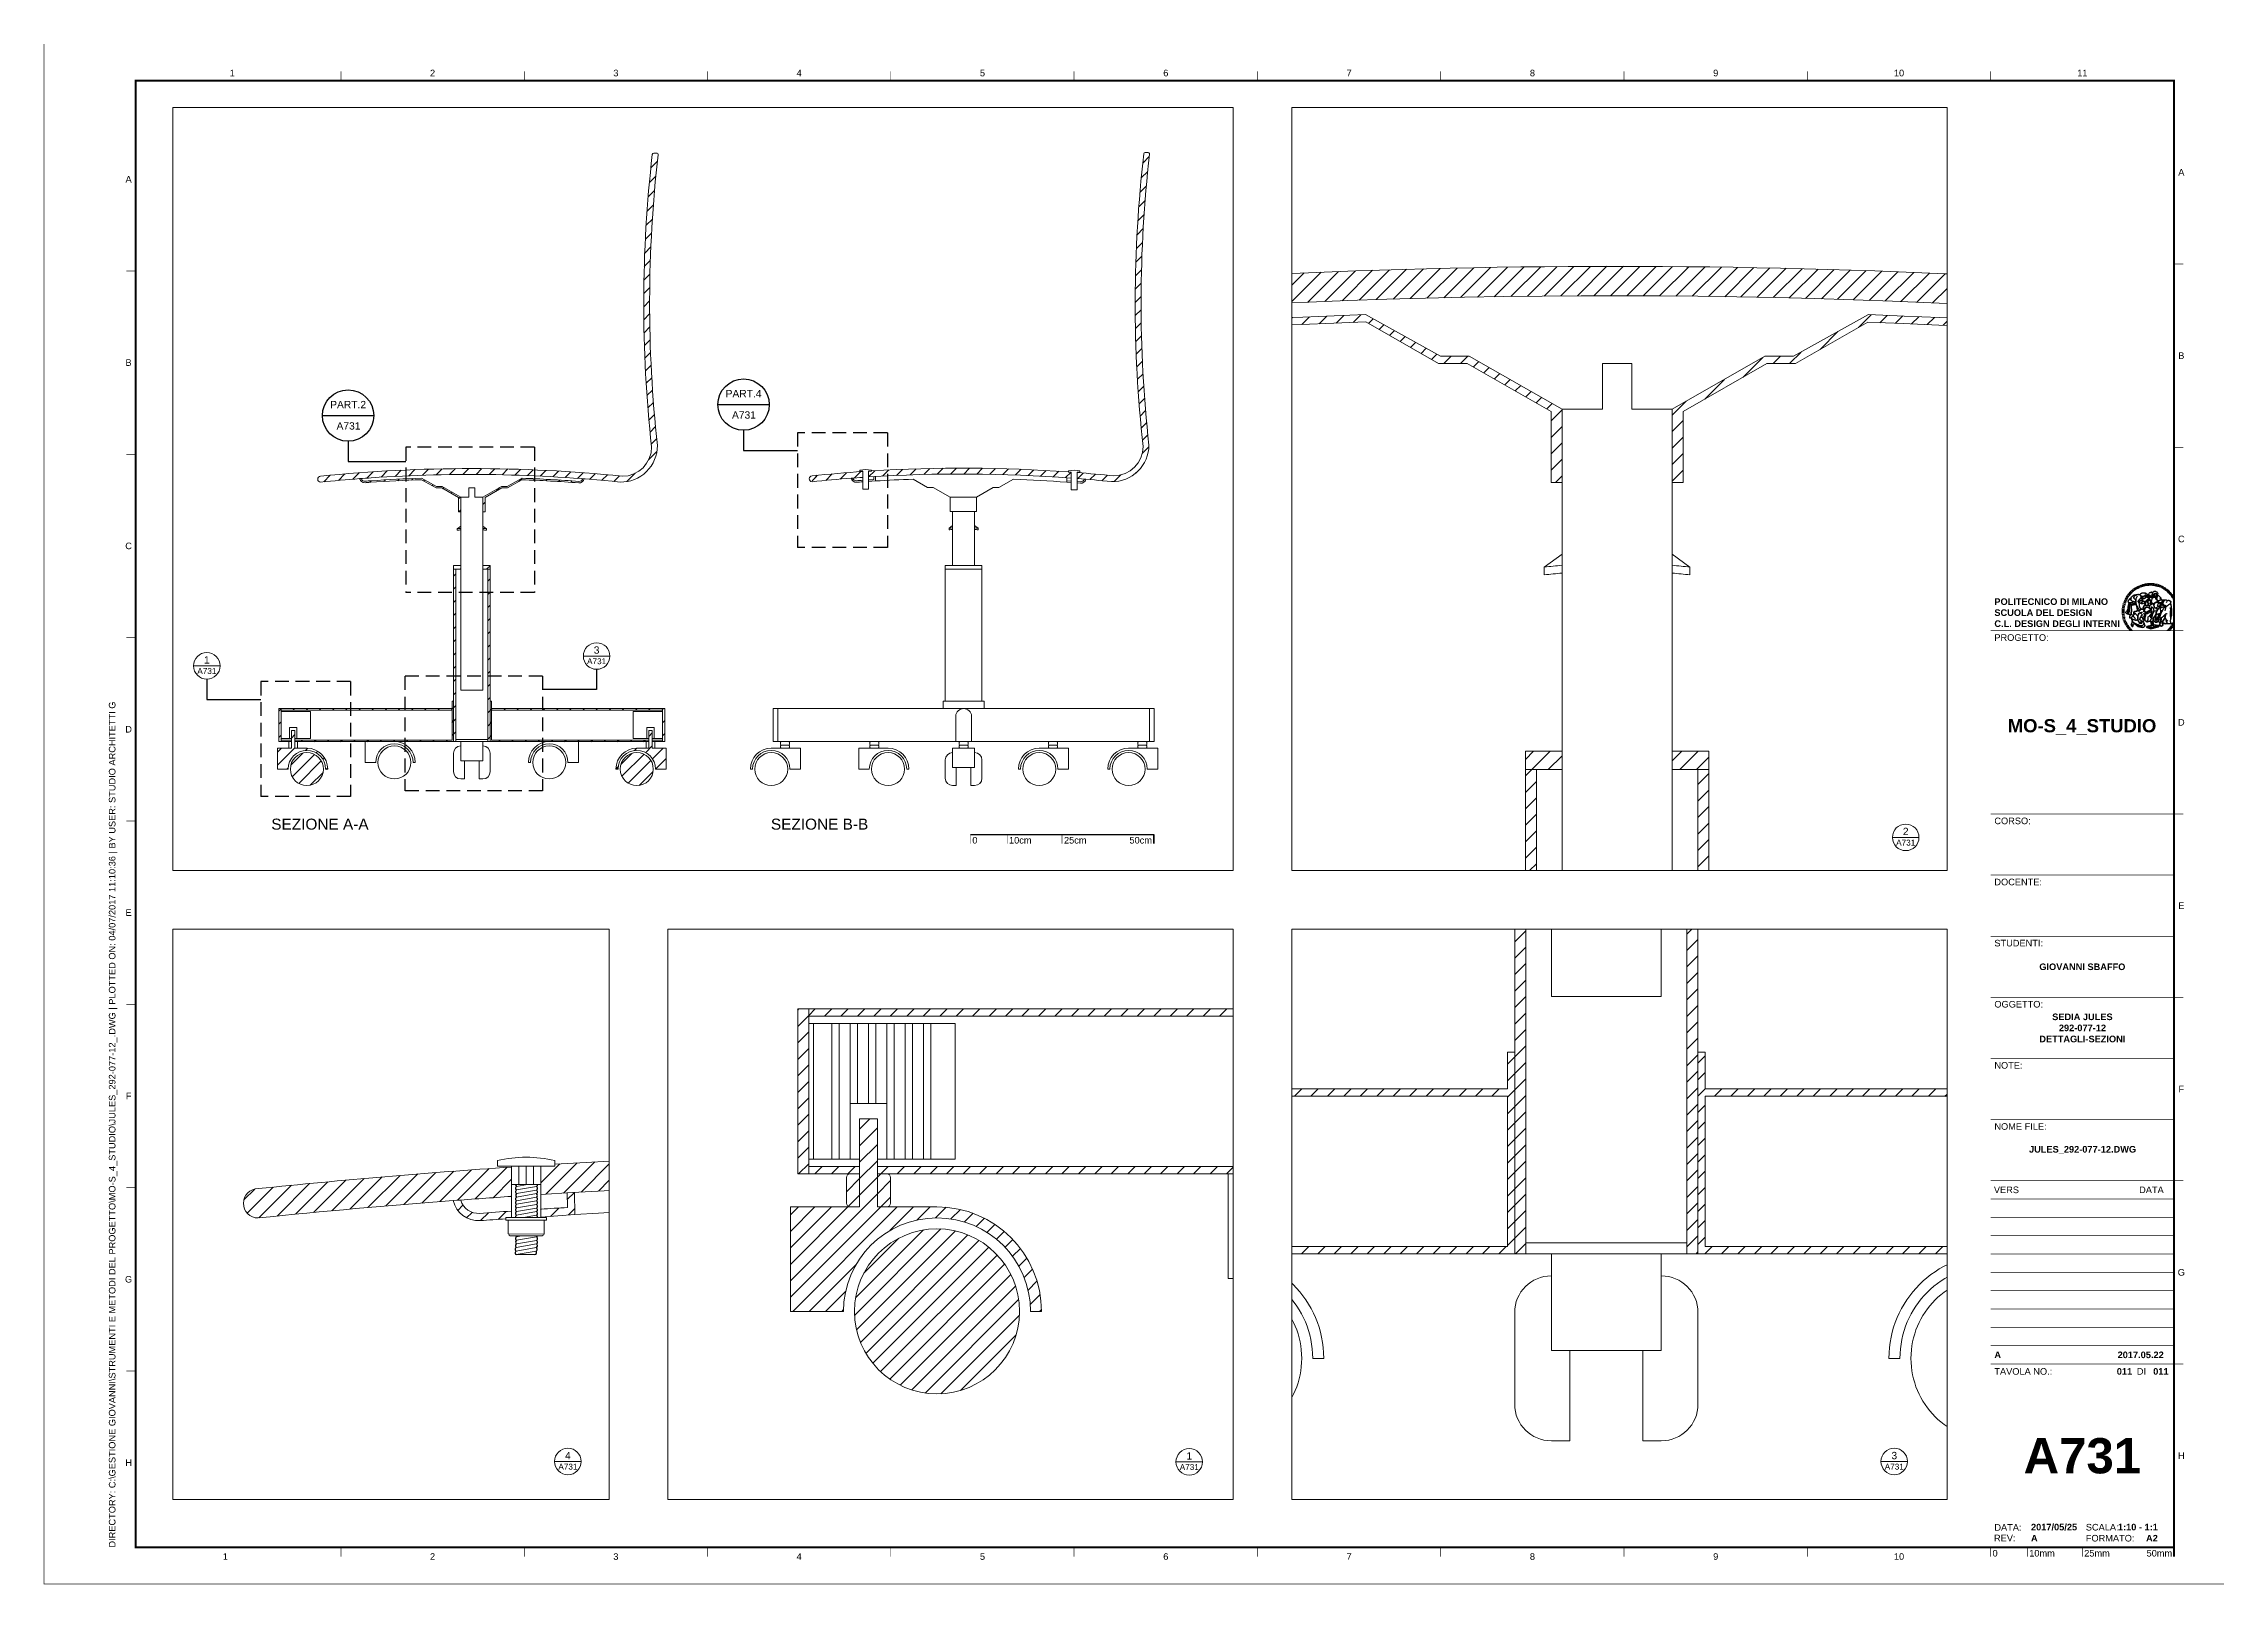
# Paper-space layout 'A731' of a CAD drawing. Header units: millimetres. Extents: x -1 to 594, y 0 to 420.
# The model-space entities are those that its viewports show. They can reach past a viewport. Long polylines and large blocks are cut down to what shows.
import ezdxf
from ezdxf.enums import TextEntityAlignment as Align

# ---------------------------------------------------------------- set-up
doc = ezdxf.new("R2010")
doc.units = ezdxf.units.MM
doc.header["$LTSCALE"] = 100
doc.set_wipeout_variables(frame=1)
doc.linetypes.add('CONTINUA', pattern=[0])
doc.linetypes.add('TRATTEGGIATA2', pattern=[0.375, 0.25, -0.125])
doc.layers.get('0').update_dxf_attribs({"plot": 0})
doc.layers.add('A-ANNO-SYMB', color=3, linetype='Continuous', lineweight=18)
doc.layers.add('A-FURN', color=8, linetype='Continuous', lineweight=18)
for name, color, linetype in [('G-ANNO-LOGO', 3, 'Continuous'), ('G-ANNO-TEXT', 3, 'Continuous'), ('G-ANNO-TTLB', 3, 'Continuous'), ('SQUADRA', 7, 'Continuous'), ('TESTI', 8, 'Continuous')]:
    doc.layers.add(name, color=color, linetype=linetype)
doc.layers.add('G-ANNO-NPLT', color=210, linetype='Continuous', plot=False)
doc.styles.add('ARIAL', font='arial.ttf')
doc.styles.add('ARIAL-BOLD', font='')
doc.styles.add('E-ARIAL', font='arial.ttf')
doc.styles.get("Standard").update_dxf_attribs({"font": 'arial.ttf'})
doc.styles.get('ARIAL-BOLD').set_extended_font_data('Arial', bold=True)

psp = doc.layouts.new('A731')

# ---------------------------------------------------------------- texts
at = {"layer": 'G-ANNO-TEXT', "style": 'ARIAL'}
for s, p in [('1', (50.73, 412.32)), ('2', (105.38, 412.32)), ('3', (155.38, 412.32)), ('4', (205.38, 412.32)), ('5', (255.38, 412.32)), ('6', (305.38, 412.32)), ('7', (355.38, 412.32)), ('8', (405.38, 412.32)), ('9', (455.38, 412.32)), ('10', (505.38, 412.32)), ('11', (555.38, 412.32)), ('A', (22.47, 383.36)), ('A', (582.37, 385.25)), ('B', (22.47, 333.36)), ('B', (582.37, 335.25)), ('C', (582.37, 285.25)), ('C', (22.47, 283.36)), ('D', (22.47, 233.36)), ('E', (22.47, 183.36)), ('F', (22.47, 133.36)), ('G', (22.47, 83.36)), ('H', (22.47, 33.36)), ('1', (48.87, 7.75)), ('2', (105.38, 7.75)), ('3', (155.38, 7.75)), ('4', (205.38, 7.75)), ('5', (255.38, 7.75)), ('6', (305.38, 7.75)), ('7', (355.38, 7.75)), ('8', (405.38, 7.75)), ('9', (455.38, 7.75)), ('10', (505.38, 7.75))]:
    psp.add_text(s, height=1.8, dxfattribs=at).set_placement(p, align=Align.MIDDLE_CENTER)
at = {"layer": 'G-ANNO-TEXT', "insert": (17.09, 10.19), "char_height": 1.8, "attachment_point": 1, "rotation": 90, "style": 'ARIAL'}
psp.add_mtext_dynamic_manual_height_columns('DIRECTORY: C:\\\\GESTIONE GIOVANNI\\\\STRUMENTI E METODI DEL PROGETTO\\\\MO-S_4_STUDIO\\\\JULES_292-077-12_.DWG | PLOTTED ON: 04/07/2017 11:10:36 | BY USER: STUDIO ARCHITETTI G', width=412.209, gutter_width=9, heights=[0], dxfattribs=at)
at = {"layer": 'G-ANNO-TEXT', "style": 'ARIAL'}
for tag, p in [('PART.2', (82.35, 322.9)), ('PART.4', (190.21, 325.88))]:
    psp.add_attdef(tag, text='1', height=2, dxfattribs=at).set_placement(p, align=Align.TOP_CENTER)
for p in [(79.19, 315.08), (187.06, 318.07)]:
    psp.add_attdef('A731', p, '', height=2, dxfattribs=at)
at = {"layer": 'TESTI', "color": 20, "linetype": 'CONTINUA', "ltscale": 0.02, "style": 'ARIAL'}
for s, p in [('SEZIONE A-A', (61.39, 205.98)), ('SEZIONE B-B', (197.67, 205.98))]:
    psp.add_text(s, height=3, dxfattribs=at).set_placement(p)

msp = doc.modelspace()

# ---------------------------------------------------------------- blocks, each defined once
blk = doc.blocks.new('*U89')
at = {"layer": 'G-ANNO-TTLB', "const_width": 0.18}
for points in [[(0, -2.5), (0, 0)], [(10, 0), (10, -2.5)], [(25, 0), (25, -2.5)]]:
    blk.add_lwpolyline(points, dxfattribs=at)
at = {"layer": 'G-ANNO-TTLB'}
blk.add_lwpolyline([(50, 0, 0.48, 0.48, 0), (50, -2.5, 0.48, 0.48, 0)], format="xyseb", dxfattribs=at)
at = {"layer": 'G-ANNO-TEXT', "style": 'E-ARIAL'}
blk.add_text('0', height=1.8, dxfattribs=at).set_placement((1.2, -0.7), align=Align.TOP_CENTER)
for s, p in [('10mm', (10.5, -2.5)), ('25mm', (25.5, -2.5))]:
    blk.add_text(s, height=1.8, dxfattribs=at).set_placement(p)
blk.add_text('50mm', height=1.8, dxfattribs=at).set_placement((49.5, -2.5), align=Align.RIGHT)
blk = doc.blocks.new('logoPolimi')
for p, q in [((-1.41, 1.91), (-1.28, 1.74)), ((-1.32, 1.97), (-1.2, 1.8)), ((-1.22, 2.03), (-1.11, 1.85)), ((-1.13, 2.09), (-1.03, 1.9)), ((-1.03, 2.14), (-0.94, 1.95)), ((-0.93, 2.18), (-0.84, 1.99)), ((-0.83, 2.22), (-0.75, 2.03)), ((-0.72, 2.26), (-0.66, 2.06)), ((-0.61, 2.29), (-0.56, 2.09)), ((-0.51, 2.32), (-0.46, 2.11)), ((-0.4, 2.34), (-0.36, 2.13)), ((-0.29, 2.35), (-0.26, 2.14)), ((-0.18, 2.36), (-0.16, 2.15)), ((-0.07, 2.37), (-0.06, 2.16)), ((0.04, 2.37), (0.04, 2.16)), ((0.15, 2.36), (0.14, 2.16)), ((0.26, 2.36), (0.24, 2.15)), ((0.37, 2.34), (0.34, 2.13)), ((0.48, 2.32), (0.44, 2.12)), ((0.59, 2.3), (0.54, 2.09)), ((0.69, 2.27), (0.63, 2.07)), ((0.8, 2.23), (0.73, 2.03)), ((0.9, 2.19), (0.82, 2)), ((1, 2.15), (0.91, 1.96)), ((1.1, 2.1), (1, 1.91)), ((1.2, 2.04), (1.09, 1.86)), ((1.29, 1.99), (1.18, 1.81)), ((1.38, 1.92), (1.26, 1.75)), ((1.47, 1.86), (1.34, 1.69)), ((-2.37, 0.12), (-2.16, 0.11)), ((-2.37, 0.01), (-2.16, 0.01)), ((-2.36, 0.23), (-2.15, 0.21)), ((-2.35, 0.34), (-2.14, 0.31)), ((-2.33, 0.45), (-2.12, 0.41)), ((-2.3, 0.55), (-2.1, 0.51)), ((-2.28, 0.66), (-2.07, 0.6)), ((-2.24, 0.77), (-2.04, 0.7)), ((-2.2, 0.87), (-2.01, 0.79)), ((-2.16, 0.97), (-1.97, 0.89)), ((-2.11, 1.07), (-1.93, 0.98)), ((-2.06, 1.17), (-1.88, 1.07)), ((-2.01, 1.26), (-1.83, 1.15)), ((-1.94, 1.36), (-1.77, 1.24)), ((-1.88, 1.45), (-1.71, 1.32)), ((-1.84, 0.03), (-1.82, 0.35)), ((-1.81, 1.53), (-1.65, 1.4)), ((-1.74, 1.61), (-1.58, 1.47)), ((-1.73, 0.59), (-1.73, 0.59)), ((-1.73, 0.59), (-1.73, 0.59)), ((-1.66, 1.69), (-1.51, 1.54)), ((-1.65, 0.57), (-1.65, 0.57)), ((-1.59, 1.12), (-1.59, 1.12)), ((-1.58, 1.77), (-1.44, 1.61)), ((-1.51, 0.55), (-1.51, 0.55)), ((-1.51, 0.55), (-1.51, 0.55)), ((-1.49, 1.84), (-1.36, 1.68)), ((-1.31, 0.79), (-1.21, 0.75)), ((-1.21, 0.75), (-1.31, 0.79)), ((-1.21, 0.75), (-1.31, 0.79)), ((-1.21, 0.75), (-1.21, 0.75)), ((-1.21, 0.75), (-1.21, 0.75)), ((-1.19, 0.76), (-1.19, 0.76)), ((-1.19, 0.76), (-1.19, 0.76)), ((-1.17, 0.99), (-1.18, 0.99)), ((-1.18, 0.99), (-1.17, 0.99)), ((-1.16, 0.57), (-1.16, 0.57)), ((-1.16, 0.57), (-1.16, 0.57)), ((-1.1, 0.01), (-0.99, 0.06)), ((-0.99, 0.06), (-1.1, 0.01)), ((-0.99, 0.06), (-1.1, 0.01)), ((-0.99, 0.06), (-0.99, 0.06)), ((-0.99, 0.06), (-0.99, 0.06)), ((-0.97, 0.79), (-0.98, 0.79)), ((-0.89, 0.84), (-0.97, 0.79)), ((-0.97, 0.79), (-0.89, 0.84)), ((-0.96, 1.41), (-0.96, 1.41)), ((-0.96, 1.41), (-0.96, 1.41)), ((-0.89, 0.84), (-0.82, 0.87)), ((-0.82, 0.87), (-0.89, 0.84)), ((-0.89, 0.84), (-0.82, 0.87)), ((-0.88, 0.83), (-0.89, 0.84)), ((-0.85, 1.39), (-0.85, 1.39)), ((-0.85, 1.39), (-0.85, 1.39)), ((-0.84, 0.14), (-0.84, 0.14)), ((-0.77, 1.08), (-0.78, 1.08)), ((-0.78, 1.08), (-0.77, 1.08)), ((-0.61, 1.12), (-0.77, 1.08)), ((-0.77, 1.08), (-0.61, 1.12)), ((-0.77, 1.08), (-0.61, 1.12)), ((-0.75, 1.3), (-0.76, 1.29)), ((-0.76, 1.29), (-0.75, 1.3)), ((-0.65, 0.99), (-0.7, 0.96)), ((-0.69, 0.18), (-0.68, 0.18)), ((-0.66, 0.93), (-0.66, 0.93)), ((-0.66, 0.93), (-0.64, 0.93)), ((-0.66, 0.93), (-0.66, 0.93)), ((-0.66, 0.93), (-0.66, 0.93)), ((-0.63, 1.01), (-0.63, 1.01)), ((-0.63, 1.01), (-0.62, 1.01)), ((-0.63, 0.66), (-0.63, 0.66)), ((-0.6, 1.12), (-0.61, 1.12)), ((-0.61, 1.12), (-0.6, 1.12)), ((-0.61, 1.12), (-0.6, 1.12)), ((-0.61, 0.86), (-0.57, 0.85)), ((-0.57, 0.85), (-0.61, 0.86)), ((-0.61, 0.86), (-0.57, 0.85)), ((-0.53, 1.08), (-0.6, 1.12)), ((-0.6, 1.12), (-0.6, 1.11)), ((-0.6, 1.12), (-0.53, 1.08)), ((-0.57, 0.8), (-0.59, 0.8)), ((-0.57, 0.85), (-0.53, 0.84)), ((-0.57, 0.85), (-0.57, 0.85)), ((-0.57, 0.85), (-0.57, 0.85)), ((-0.57, 0.85), (-0.53, 0.84)), ((-0.56, 0.29), (-0.49, 0.48)), ((-0.56, 0.14), (-0.56, 0.29)), ((-0.5, 0.11), (-0.56, 0.14)), ((-0.53, 0.84), (-0.51, 0.84)), ((-0.53, 0.84), (-0.51, 0.84)), ((-0.53, 0.84), (-0.53, 0.84)), ((-0.51, 0.11), (-0.51, 0.11)), ((-0.51, 0.11), (-0.51, 0.11)), ((-0.34, 0.33), (-0.5, 0.11)), ((-0.49, 0.48), (-0.41, 0.55)), ((-0.42, 0.8), (-0.47, 0.79)), ((-0.42, 0.8), (-0.47, 0.79)), ((-0.47, 0.79), (-0.45, 0.76)), ((-0.47, 0.79), (-0.45, 0.76)), ((-0.45, 1.14), (-0.42, 1.11)), ((-0.42, 1.26), (-0.36, 1.22)), ((-0.41, 0.55), (-0.34, 0.49)), ((-0.4, 1.37), (-0.38, 1.38)), ((-0.39, 1.37), (-0.4, 1.37)), ((-0.35, 1.33), (-0.4, 1.37)), ((-0.39, 1.24), (-0.4, 1.23)), ((-0.38, 1.14), (-0.38, 1.14)), ((-0.34, 0.49), (-0.09, 0.48)), ((-0.16, 0.32), (-0.34, 0.33)), ((-0.14, 0.32), (-0.31, 0.34)), ((-0.28, 1.3), (-0.29, 1.3)), ((-0.28, 1.3), (-0.28, 1.3)), ((-0.16, 1.24), (-0.16, 1.25)), ((-0.16, 1.25), (-0.16, 1.25)), ((-0.16, 0.49), (-0.14, 0.64)), ((-0.06, 0.27), (-0.16, 0.32)), ((-0.1, 0.88), (-0.09, 0.87)), ((-0.08, 1.37), (-0.08, 1.38)), ((-0.08, 1.23), (-0.05, 1.21)), ((-0.05, 1.21), (-0.08, 1.23)), ((-0.08, 1.23), (-0.05, 1.21)), ((-0.03, 0.26), (-0.06, 0.27)), ((-0.05, 1.21), (-0.04, 1.21)), ((-0.04, 1.21), (-0.05, 1.21)), ((-0.04, 1.21), (-0.04, 1.21)), ((-0.04, 1.21), (-0.04, 1.21)), ((-0.04, 0.48), (-0.03, 0.26)), ((0.03, 1.15), (0.03, 1.15)), ((0.03, 0.66), (0.03, 0.67)), ((0.07, 0.58), (0.07, 0.57)), ((0.1, 1.18), (0.1, 1.18)), ((0.1, 0.84), (0.1, 0.84)), ((0.13, 1.32), (0.17, 1.19)), ((0.14, 0.71), (0.34, 0.65)), ((0.31, 0.56), (0.17, 0.63)), ((0.27, 1.61), (0.27, 1.61)), ((0.27, 1.61), (0.27, 1.61)), ((0.27, 1.61), (0.27, 1.61)), ((0.29, 1.29), (0.29, 1.29)), ((0.29, 1.29), (0.29, 1.29)), ((0.29, 1.29), (0.29, 1.29)), ((0.29, 1.29), (0.29, 1.29)), ((0.33, 0.49), (0.34, 0.49)), ((0.33, 0.03), (0.35, 0.03)), ((0.33, 0.03), (0.35, 0.03)), ((0.34, 0.65), (0.34, 0.64)), ((0.35, 0.03), (0.57, 0.06)), ((0.35, 0.03), (0.57, 0.06)), ((0.35, 0.03), (0.35, 0.03)), ((0.35, 0.03), (0.35, 0.03)), ((0.38, 1.36), (0.37, 1.35)), ((0.38, 0.34), (0.37, 0.34)), ((0.38, 0.34), (0.38, 0.34)), ((0.43, 0.67), (0.39, 0.64)), ((0.49, 1.05), (0.51, 1.13)), ((0.51, 1.13), (0.49, 1.05)), ((0.49, 1.05), (0.51, 1.13)), ((0.51, 1.31), (0.5, 1.29)), ((0.51, 1.13), (0.52, 1.23)), ((0.52, 1.23), (0.51, 1.23)), ((0.51, 1.23), (0.52, 1.23)), ((0.52, 1.23), (0.51, 1.13)), ((0.51, 1.13), (0.52, 1.23)), ((0.52, 1.24), (0.6, 1.37)), ((0.52, 1.23), (0.6, 1.36)), ((0.6, 1.36), (0.52, 1.23)), ((0.52, 1.23), (0.52, 1.23)), ((0.52, 1.23), (0.52, 1.24)), ((0.52, 1.23), (0.52, 1.23)), ((0.55, 1.07), (0.53, 1.06)), ((0.53, 1.04), (0.53, 1.06)), ((0.53, 1.05), (0.53, 1.04)), ((0.54, 0.3), (0.63, 0.32)), ((0.54, -0.08), (0.61, 0.06)), ((0.61, 0.06), (0.54, -0.08)), ((0.54, -0.08), (0.61, 0.06)), ((0.56, 0.19), (0.59, 0.21)), ((0.57, 1.07), (0.57, 1.07)), ((0.57, 1.07), (0.57, 1.07)), ((0.57, 1.07), (0.57, 1.07)), ((0.57, 1.07), (0.57, 1.07)), ((0.57, 1.07), (0.57, 1.07)), ((0.57, 1.07), (0.57, 1.07)), ((0.57, 1.07), (0.57, 1.07)), ((0.58, 0.3), (0.59, 0.29)), ((0.59, 0.78), (0.59, 0.79)), ((0.59, 0.79), (0.59, 0.79)), ((0.59, 0.79), (0.59, 0.79)), ((0.59, 0.79), (0.59, 0.78)), ((0.61, 0.06), (0.6, 0.07)), ((0.6, 0.07), (0.61, 0.06)), ((0.61, 0.06), (0.61, 0.07)), ((0.62, 0.21), (0.65, 0.22)), ((0.64, 1.37), (0.65, 1.37)), ((0.69, 0.86), (0.68, 0.86)), ((0.68, 0.86), (0.69, 0.86)), ((0.68, 0.76), (0.68, 0.76)), ((0.76, 0.26), (0.76, 0.26)), ((0.82, 0.35), (0.84, 0.36)), ((0.82, 0.35), (0.82, 0.35)), ((0.84, 0.36), (0.84, 0.37)), ((0.85, 0.34), (1.05, 0.35)), ((0.93, 1.05), (0.93, 1.05)), ((0.93, 1.05), (0.93, 1.05)), ((0.93, 1.05), (0.93, 1.04)), ((0.93, 1.05), (0.93, 1.05)), ((0.97, 0.66), (0.96, 0.66)), ((1.01, 0.97), (0.98, 0.96)), ((1.17, 0.96), (1.17, 0.95)), ((1.17, 0.95), (1.17, 0.95)), ((1.34, 0.37), (1.26, 0.04)), ((1.27, 0.37), (1.27, 0.38)), ((1.28, 0.95), (1.28, 0.95)), ((1.37, 0.73), (1.46, 0.81)), ((1.41, 0.4), (1.41, 0.41)), ((1.56, 1.79), (1.42, 1.63)), ((1.64, 1.71), (1.49, 1.56)), ((1.49, 0.9), (1.57, 0.92)), ((1.72, 1.63), (1.56, 1.49)), ((1.67, 0.6), (1.57, 0.53)), ((1.79, 1.55), (1.63, 1.41)), ((1.86, 1.47), (1.7, 1.34)), ((1.93, 1.38), (1.76, 1.26)), ((1.99, 1.29), (1.81, 1.17)), ((2.05, 1.19), (1.87, 1.09)), ((2.1, 1.1), (1.92, 1)), ((2.15, 1), (1.96, 0.91)), ((2.19, 0.9), (2, 0.82)), ((2.23, 0.79), (2.04, 0.72)), ((2.27, 0.69), (2.07, 0.63)), ((2.3, 0.58), (2.09, 0.53)), ((2.32, 0.47), (2.12, 0.43)), ((2.34, 0.37), (2.13, 0.33)), ((2.36, 0.26), (2.15, 0.23)), ((2.37, 0.15), (2.16, 0.13)), ((2.37, 0.04), (2.16, 0.03)), ((-2.37, -0.1), (-2.16, -0.09)), ((-2.36, -0.21), (-2.15, -0.19)), ((-2.35, -0.32), (-2.14, -0.29)), ((-2.33, -0.43), (-2.12, -0.39)), ((-2.31, -0.54), (-2.1, -0.49)), ((-2.28, -0.65), (-2.08, -0.59)), ((-2.25, -0.75), (-2.05, -0.69)), ((-2.21, -0.86), (-2.02, -0.78)), ((-2.17, -0.96), (-1.98, -0.87)), ((-2.12, -1.06), (-1.93, -0.96)), ((-2.07, -1.16), (-1.89, -1.05)), ((-2.04, -0.15), (-1.97, -0.2)), ((-2.01, -1.25), (-1.84, -1.14)), ((-1.95, -1.34), (-1.78, -1.22)), ((-1.89, -1.43), (-1.72, -1.31)), ((-1.82, -1.52), (-1.66, -1.38)), ((-1.75, -1.6), (-1.59, -1.46)), ((-1.67, -1.68), (-1.52, -1.53)), ((-1.58, -0.12), (-1.6, -0.18)), ((-1.6, -0.18), (-1.58, -0.28)), ((-1.57, -0.54), (-1.59, -0.54)), ((-1.59, -0.54), (-1.59, -0.54)), ((-1.59, -1.76), (-1.45, -1.6)), ((-1.56, -0.32), (-1.56, -0.31)), ((-1.56, -0.31), (-1.56, -0.31)), ((-1.53, -0.65), (-1.53, -0.65)), ((-1.53, -0.65), (-1.53, -0.65)), ((-1.51, -1.83), (-1.37, -1.67)), ((-1.48, -0.86), (-1.48, -0.85)), ((-1.42, -0.37), (-1.42, -0.37)), ((-1.42, -1.9), (-1.29, -1.73)), ((-1.38, -0.46), (-1.38, -0.46)), ((-1.33, -1.96), (-1.21, -1.79)), ((-1.31, -0.24), (-1.31, -0.23)), ((-1.31, -0.23), (-1.31, -0.24)), ((-1.23, -0.19), (-1.23, -0.19)), ((-1.23, -0.19), (-1.23, -0.19)), ((-1.23, -0.19), (-1.23, -0.19)), ((-1.23, -0.19), (-1.23, -0.19)), ((-1.01, -0.39), (-1.02, -0.39)), ((-1.02, -0.39), (-1.01, -0.39)), ((-1.02, -0.7), (-1.02, -0.7)), ((-1.02, -0.7), (-1.02, -0.7)), ((-1.02, -0.7), (-1.02, -0.7)), ((-0.79, -0.51), (-0.83, -0.58)), ((-0.83, -0.58), (-0.79, -0.51)), ((-0.83, -0.58), (-0.79, -0.51)), ((-0.78, -1.05), (-0.83, -0.94)), ((-0.83, -0.94), (-0.78, -1.05)), ((-0.83, -0.94), (-0.83, -0.94)), ((-0.83, -0.94), (-0.78, -1.05)), ((-0.82, -1.23), (-0.82, -1.23)), ((-0.82, -1.23), (-0.77, -1.23)), ((-0.77, -1.23), (-0.82, -1.23)), ((-0.82, -1.23), (-0.82, -1.23)), ((-0.77, -1.23), (-0.82, -1.23)), ((-0.75, -0.96), (-0.8, -0.89)), ((-0.8, -0.89), (-0.79, -0.92)), ((-0.79, -0.92), (-0.8, -0.89)), ((-0.8, -0.89), (-0.75, -0.96)), ((-0.79, -0.92), (-0.8, -0.89)), ((-0.8, -0.89), (-0.8, -0.89)), ((-0.8, -0.89), (-0.75, -0.96)), ((-0.79, -0.92), (-0.78, -0.95)), ((-0.78, -0.95), (-0.79, -0.92)), ((-0.78, -0.95), (-0.79, -0.92)), ((-0.77, -0.49), (-0.78, -0.48)), ((-0.78, -0.48), (-0.77, -0.49)), ((-0.78, -0.95), (-0.76, -1)), ((-0.76, -1), (-0.78, -0.95)), ((-0.76, -1), (-0.78, -0.95)), ((-0.71, -0.89), (-0.75, -0.87)), ((-0.75, -0.87), (-0.71, -0.89)), ((-0.75, -0.87), (-0.71, -0.89)), ((-0.72, -1.01), (-0.75, -0.96)), ((-0.75, -0.96), (-0.72, -1.01)), ((-0.75, -0.96), (-0.72, -1.01)), ((-0.64, -0.93), (-0.71, -0.89)), ((-0.71, -0.89), (-0.64, -0.93)), ((-0.71, -0.89), (-0.64, -0.93)), ((-0.66, -0.53), (-0.66, -0.53)), ((-0.66, -0.53), (-0.66, -0.53)), ((-0.66, -0.53), (-0.66, -0.53)), ((-0.39, -0.81), (-0.51, -0.69)), ((-0.51, -1.04), (-0.5, -1.04)), ((-0.48, -0.42), (-0.48, -0.42)), ((-0.48, -0.42), (-0.48, -0.42)), ((-0.48, -0.42), (-0.48, -0.42)), ((-0.41, -0.51), (-0.41, -0.51)), ((-0.38, -0.05), (-0.39, -0.12)), ((-0.39, -0.12), (-0.37, -0.1)), ((-0.35, -0.14), (-0.37, -0.08)), ((-0.37, -0.09), (-0.37, -0.09)), ((-0.33, -0.12), (-0.35, -0.14)), ((-0.32, -0.14), (-0.35, -0.14)), ((-0.35, -0.18), (-0.34, -0.22)), ((-0.34, -0.08), (-0.29, -0.16)), ((-0.34, -0.22), (-0.34, -0.22)), ((-0.27, -0.17), (-0.32, -0.14)), ((-0.25, -0.91), (-0.26, -0.9)), ((-0.26, -1.29), (0.1, -1.2)), ((0.1, -1.2), (-0.26, -1.29)), ((0.08, -1.4), (-0.26, -1.29)), ((-0.26, -1.29), (0.08, -1.4)), ((-0.26, -1.38), (-0.26, -1.29)), ((-0.26, -1.29), (-0.26, -1.29)), ((-0.26, -1.29), (-0.26, -1.38)), ((-0.26, -1.29), (0.08, -1.4)), ((-0.26, -1.29), (-0.26, -1.29)), ((0.08, -1.49), (-0.26, -1.38)), ((-0.26, -1.38), (0.09, -1.49)), ((-0.14, -0.15), (-0.16, -0.13)), ((-0.11, -0.04), (-0.12, -0.05)), ((-0.04, -0.41), (-0.01, -0.44)), ((-0.01, -0.44), (-0.04, -0.41)), ((-0.04, -0.41), (-0.01, -0.44)), ((0.07, -0.84), (0.07, -0.84)), ((0.07, -0.84), (0.07, -0.84)), ((0.1, -1.2), (0.08, -1.32)), ((0.08, -1.32), (0.13, -1.2)), ((0.08, -1.4), (0.72, -1.22)), ((0.72, -1.22), (0.08, -1.4)), ((0.08, -1.4), (0.72, -1.22)), ((0.72, -1.31), (0.08, -1.49)), ((0.08, -1.44), (0.08, -1.4)), ((0.08, -1.4), (0.08, -1.44)), ((0.08, -1.4), (0.08, -1.49)), ((0.08, -1.49), (0.08, -1.44)), ((0.08, -1.44), (0.08, -1.44)), ((0.08, -1.44), (0.08, -1.45)), ((0.08, -1.45), (0.08, -1.46)), ((0.08, -1.46), (0.08, -1.49)), ((0.1, -1.01), (0.09, -0.86)), ((0.1, -1.01), (0.09, -0.86)), ((0.09, -1.49), (0.72, -1.31)), ((0.1, -1.2), (0.12, -1.04)), ((0.12, -1.04), (0.1, -1.2)), ((0.13, -1.2), (0.1, -1.2)), ((0.1, -1.2), (0.13, -1.2)), ((0.13, -1.2), (0.1, -1.2)), ((0.1, -1.2), (0.1, -1.2)), ((0.11, -0.44), (0.11, -0.44)), ((0.11, -0.44), (0.11, -0.44)), ((0.12, -0.21), (0.12, -0.21)), ((0.12, -0.21), (0.12, -0.21)), ((0.12, -0.21), (0.12, -0.21)), ((0.12, -0.21), (0.12, -0.21)), ((0.12, -0.21), (0.12, -0.21)), ((0.12, -0.21), (0.12, -0.21)), ((0.12, -0.21), (0.12, -0.21)), ((0.12, -0.21), (0.12, -0.21)), ((0.12, -0.21), (0.12, -0.21)), ((0.12, -0.21), (0.12, -0.21)), ((0.12, -0.21), (0.12, -0.21)), ((0.12, -0.21), (0.12, -0.21)), ((0.12, -0.21), (0.12, -0.21)), ((0.12, -0.56), (0.14, -0.53)), ((0.14, -0.53), (0.12, -0.56)), ((0.12, -0.56), (0.14, -0.53)), ((0.12, -1.04), (0.12, -1.04)), ((0.12, -1.04), (0.12, -1.04)), ((0.12, -1.04), (0.12, -1.04)), ((0.21, -0.99), (0.13, -1.2)), ((0.13, -1.2), (0.21, -0.99)), ((0.36, -1.14), (0.13, -1.2)), ((0.13, -1.2), (0.26, -1.17)), ((0.14, -0.53), (0.16, -0.49)), ((0.16, -0.49), (0.14, -0.53)), ((0.14, -0.53), (0.16, -0.49)), ((0.16, -0.49), (0.16, -0.49)), ((0.16, -0.49), (0.16, -0.49)), ((0.28, -1.19), (0.21, -0.99)), ((0.21, -0.99), (0.31, -1.27)), ((0.24, -0.17), (0.24, -0.16)), ((0.24, -0.16), (0.24, -0.17)), ((0.25, -0.84), (0.25, -0.88)), ((0.25, -0.88), (0.25, -0.84)), ((0.25, -0.88), (0.25, -0.84)), ((0.25, -0.88), (0.29, -1.17)), ((0.26, -0.88), (0.25, -0.88)), ((0.31, -1.27), (0.25, -0.88)), ((0.26, -1.17), (0.28, -1.16)), ((0.28, -1.16), (0.36, -1.14)), ((0.29, -1.17), (0.28, -1.19)), ((0.36, -1.14), (0.72, -1.22)), ((0.72, -1.22), (0.36, -1.14)), ((0.49, -0.31), (0.49, -0.31)), ((0.49, -0.31), (0.49, -0.31)), ((0.5, -0.27), (0.5, -0.27)), ((0.51, -0.27), (0.51, -0.27)), ((0.72, -0.81), (0.75, -0.89)), ((0.72, -1.22), (0.72, -1.31)), ((0.72, -1.31), (0.72, -1.22)), ((0.74, -0.23), (0.74, -0.23)), ((0.74, -0.23), (0.75, -0.24)), ((0.75, -0.23), (0.75, -0.23)), ((0.86, -0.25), (0.82, -0.34)), ((0.87, -0.22), (0.86, -0.23)), ((0.87, -0.22), (0.86, -0.25)), ((0.96, -0.58), (0.96, -0.57)), ((1.05, -1.05), (1.04, -1.05)), ((1.28, -2), (1.17, -1.82)), ((1.37, -1.93), (1.25, -1.76)), ((1.31, -0.27), (1.3, -0.26)), ((1.3, -0.26), (1.3, -0.26)), ((1.3, -0.26), (1.3, -0.26)), ((1.3, -0.26), (1.31, -0.27)), ((1.3, -0.26), (1.3, -0.26)), ((1.46, -1.87), (1.33, -1.7)), ((1.54, -1.8), (1.41, -1.64)), ((1.63, -1.72), (1.48, -1.57)), ((1.71, -1.65), (1.55, -1.5)), ((1.78, -1.57), (1.62, -1.43)), ((1.85, -1.48), (1.69, -1.35)), ((1.92, -1.39), (1.75, -1.27)), ((1.98, -1.3), (1.81, -1.19)), ((2.04, -1.21), (1.86, -1.1)), ((2.09, -1.11), (1.91, -1.01)), ((2.14, -1.01), (1.95, -0.92)), ((2.19, -0.91), (1.99, -0.83)), ((2.23, -0.81), (2.03, -0.74)), ((2.26, -0.7), (2.06, -0.64)), ((2.29, -0.6), (2.09, -0.55)), ((2.32, -0.49), (2.11, -0.45)), ((2.34, -0.38), (2.13, -0.35)), ((2.35, -0.27), (2.15, -0.25)), ((2.37, -0.08), (2.16, -0.07)), ((2.36, -0.16), (2.16, -0.15)), ((-1.24, -2.02), (-1.13, -1.84)), ((-1.14, -2.08), (-1.04, -1.89)), ((-1.04, -2.13), (-0.95, -1.94)), ((-0.94, -2.18), (-0.86, -1.98)), ((-0.84, -2.22), (-0.77, -2.02)), ((-0.74, -2.25), (-0.67, -2.05)), ((-0.63, -2.29), (-0.57, -2.08)), ((-0.52, -2.31), (-0.48, -2.11)), ((-0.42, -2.33), (-0.38, -2.13)), ((-0.31, -2.35), (-0.28, -2.14)), ((-0.2, -2.36), (-0.18, -2.15)), ((-0.09, -2.37), (-0.08, -2.16)), ((0.03, -2.37), (0.02, -2.16)), ((0.14, -2.37), (0.12, -2.16)), ((0.25, -2.36), (0.22, -2.15)), ((0.35, -2.34), (0.32, -2.14)), ((0.46, -2.32), (0.42, -2.12)), ((0.57, -2.3), (0.52, -2.1)), ((0.68, -2.27), (0.62, -2.07)), ((0.78, -2.24), (0.71, -2.04)), ((0.89, -2.2), (0.81, -2)), ((0.99, -2.15), (0.9, -1.96)), ((1.09, -2.11), (0.99, -1.92)), ((1.19, -2.05), (1.08, -1.87))]:
    blk.add_line(p, q)
for points in [[(-1.9, 0.12), (-1.94, 0.02), (-2.05, -0.09), (-2.05, -0.09)], [(-1.86, 0.38), (-1.86, 0.38), (-1.87, 0.19), (-1.9, 0.12)], [(-1.76, 0.6), (-1.76, 0.6), (-1.84, 0.57), (-1.86, 0.38)], [(-1.86, -0.04), (-1.84, 0.02), (-1.84, 0.03), (-1.84, 0.03)], [(-1.82, 0.78), (-1.83, 0.8), (-1.85, 0.86), (-1.83, 0.88)], [(-1.82, 0.78), (-1.83, 0.8), (-1.85, 0.86), (-1.83, 0.88)], [(-1.83, 0.88), (-1.81, 0.9), (-1.76, 0.96), (-1.76, 0.96)], [(-1.83, 0.88), (-1.81, 0.9), (-1.76, 0.96), (-1.76, 0.96)], [(-1.76, 0.6), (-1.83, 0.7), (-1.78, 0.74), (-1.78, 0.74)], [(-1.78, 0.74), (-1.79, 0.74), (-1.83, 0.7), (-1.76, 0.6)], [(-1.78, 0.74), (-1.8, 0.76), (-1.81, 0.78), (-1.82, 0.78)], [(-1.78, 0.74), (-1.8, 0.76), (-1.81, 0.78), (-1.82, 0.78)], [(-1.82, 0.35), (-1.81, 0.5), (-1.73, 0.59), (-1.73, 0.59)], [(-1.82, -0.19), (-1.73, -0.07), (-1.75, 0.14), (-1.75, 0.3)], [(-1.75, 0.33), (-1.75, 0.17), (-1.73, -0.05), (-1.8, -0.17)], [(-1.78, 0.74), (-1.75, 0.72), (-1.72, 0.69), (-1.68, 0.7)], [(-1.68, 0.7), (-1.72, 0.69), (-1.75, 0.72), (-1.78, 0.74)], [(-1.68, 0.7), (-1.72, 0.69), (-1.75, 0.72), (-1.78, 0.74)], [(-1.78, 0.74), (-1.78, 0.74), (-1.78, 0.74), (-1.78, 0.74)], [(-1.76, 0.96), (-1.68, 1.1), (-1.59, 1.12), (-1.59, 1.12)], [(-1.76, 0.96), (-1.68, 1.1), (-1.6, 1.12), (-1.6, 1.12)], [(-1.73, 0.59), (-1.74, 0.59), (-1.75, 0.6), (-1.76, 0.6)], [(-1.73, 0.59), (-1.74, 0.59), (-1.75, 0.6), (-1.76, 0.6)], [(-1.75, 0.3), (-1.76, 0.47), (-1.65, 0.57), (-1.65, 0.57)], [(-1.65, 0.57), (-1.65, 0.57), (-1.76, 0.5), (-1.75, 0.33)], [(-1.65, 0.57), (-1.68, 0.58), (-1.7, 0.58), (-1.73, 0.59)], [(-1.65, 0.57), (-1.68, 0.58), (-1.7, 0.58), (-1.73, 0.59)], [(-1.5, 0.71), (-1.53, 0.74), (-1.61, 0.71), (-1.68, 0.7)], [(-1.68, 0.7), (-1.61, 0.71), (-1.53, 0.73), (-1.5, 0.71)], [(-1.5, 0.71), (-1.53, 0.73), (-1.61, 0.71), (-1.68, 0.7)], [(-1.51, 0.55), (-1.56, 0.56), (-1.61, 0.56), (-1.65, 0.57)], [(-1.65, 0.57), (-1.61, 0.56), (-1.56, 0.56), (-1.51, 0.55)], [(-1.51, 0.55), (-1.56, 0.56), (-1.61, 0.56), (-1.65, 0.57)], [(-1.59, 1.12), (-1.6, 1.06), (-1.61, 0.99), (-1.61, 0.97)], [(-1.61, 0.97), (-1.61, 0.99), (-1.6, 1.06), (-1.59, 1.12)], [(-1.61, 0.97), (-1.61, 0.99), (-1.6, 1.06), (-1.59, 1.12)], [(-1.61, 0.97), (-1.61, 0.95), (-1.56, 0.88), (-1.54, 0.87)], [(-1.54, 0.87), (-1.56, 0.88), (-1.61, 0.95), (-1.61, 0.97)], [(-1.54, 0.87), (-1.56, 0.88), (-1.61, 0.96), (-1.61, 0.97)], [(-1.59, 1.12), (-1.59, 1.13), (-1.59, 1.15), (-1.58, 1.16)], [(-1.59, 1.12), (-1.59, 1.13), (-1.59, 1.15), (-1.58, 1.16)], [(-1.58, 1.16), (-1.57, 1.21), (-1.52, 1.23), (-1.49, 1.25)], [(-1.58, 1.16), (-1.57, 1.21), (-1.52, 1.23), (-1.49, 1.25)], [(-1.58, 0.36), (-1.58, 0.48), (-1.51, 0.55), (-1.51, 0.55)], [(-1.51, 0.55), (-1.51, 0.55), (-1.58, 0.48), (-1.58, 0.36)], [(-1.51, 0.55), (-1.51, 0.55), (-1.58, 0.48), (-1.58, 0.36)], [(-1.55, 0.04), (-1.55, 0.08), (-1.58, 0.25), (-1.58, 0.36)], [(-1.58, 0.36), (-1.58, 0.25), (-1.55, 0.08), (-1.55, 0.04)], [(-1.58, 0.36), (-1.58, 0.25), (-1.55, 0.08), (-1.55, 0.04)], [(-1.58, -0.12), (-1.57, -0.06), (-1.55, 0.02), (-1.55, 0.04)], [(-1.55, 0.04), (-1.55, 0.02), (-1.57, -0.06), (-1.58, -0.12)], [(-1.55, 0.04), (-1.55, 0.02), (-1.56, -0.04), (-1.57, -0.1)], [(-1.54, 0.87), (-1.52, 0.85), (-1.47, 0.83), (-1.44, 0.83)], [(-1.44, 0.83), (-1.47, 0.83), (-1.52, 0.85), (-1.54, 0.87)], [(-1.45, 0.83), (-1.47, 0.83), (-1.52, 0.85), (-1.54, 0.87)], [(-1.51, 0.55), (-1.33, 0.54), (-1.16, 0.57), (-1.16, 0.57)], [(-1.16, 0.57), (-1.16, 0.57), (-1.33, 0.54), (-1.51, 0.55)], [(-1.16, 0.57), (-1.16, 0.57), (-1.33, 0.54), (-1.51, 0.55)], [(-1.5, 0.71), (-1.46, 0.68), (-1.4, 0.62), (-1.33, 0.66)], [(-1.33, 0.66), (-1.4, 0.62), (-1.46, 0.68), (-1.5, 0.71)], [(-1.33, 0.66), (-1.4, 0.62), (-1.46, 0.68), (-1.5, 0.71)], [(-1.49, 1.25), (-1.46, 1.26), (-1.42, 1.33), (-1.39, 1.36)], [(-1.49, 1.25), (-1.46, 1.27), (-1.43, 1.34), (-1.39, 1.36)], [(-1.31, 0.79), (-1.33, 0.79), (-1.42, 0.83), (-1.45, 0.83)], [(-1.44, 0.83), (-1.42, 0.83), (-1.33, 0.79), (-1.31, 0.79)], [(-1.31, 0.79), (-1.33, 0.79), (-1.42, 0.83), (-1.44, 0.83)], [(-1.35, 1.1), (-1.4, 1.17), (-1.36, 1.23), (-1.29, 1.31)], [(-1.29, 1.31), (-1.36, 1.23), (-1.4, 1.17), (-1.35, 1.1)], [(-1.35, 1.1), (-1.4, 1.17), (-1.36, 1.23), (-1.29, 1.31)], [(-1.39, 1.36), (-1.35, 1.38), (-1.26, 1.4), (-1.19, 1.41)], [(-1.39, 1.36), (-1.35, 1.38), (-1.26, 1.4), (-1.19, 1.41)], [(-1.18, 0.99), (-1.24, 0.97), (-1.3, 1.03), (-1.35, 1.1)], [(-1.35, 1.1), (-1.3, 1.03), (-1.24, 0.97), (-1.18, 0.99)], [(-1.18, 1), (-1.24, 0.97), (-1.3, 1.03), (-1.35, 1.1)], [(-1.33, 0.66), (-1.28, 0.7), (-1.23, 0.73), (-1.21, 0.75)], [(-1.21, 0.75), (-1.23, 0.73), (-1.28, 0.7), (-1.33, 0.66)], [(-1.21, 0.75), (-1.23, 0.73), (-1.28, 0.7), (-1.33, 0.66)], [(-1.29, 1.31), (-1.22, 1.39), (-1.01, 1.41), (-0.96, 1.41)], [(-0.96, 1.41), (-1.01, 1.41), (-1.22, 1.39), (-1.29, 1.31)], [(-1.29, 1.31), (-1.22, 1.39), (-1.01, 1.41), (-0.96, 1.41)], [(-1.24, -0.02), (-1.21, -0.01), (-1.1, 0.01), (-1.1, 0.01)], [(-1.1, 0.01), (-1.1, 0.01), (-1.21, -0.01), (-1.24, -0.02)], [(-1.1, 0.01), (-1.1, 0.01), (-1.21, -0.01), (-1.24, -0.02)], [(-1.21, 0.75), (-1.2, 0.75), (-1.19, 0.76), (-1.19, 0.76)], [(-1.19, 0.76), (-1.19, 0.76), (-1.2, 0.75), (-1.21, 0.75)], [(-1.19, 0.76), (-1.19, 0.76), (-1.2, 0.76), (-1.21, 0.75)], [(-1.19, 1.41), (-1.11, 1.43), (-0.97, 1.41), (-0.97, 1.41)], [(-1.19, 1.41), (-1.12, 1.43), (-0.98, 1.41), (-0.98, 1.41)], [(-1.19, 0.76), (-1.19, 0.77), (-1.18, 0.78), (-1.18, 0.79)], [(-1.18, 0.79), (-1.18, 0.78), (-1.19, 0.77), (-1.19, 0.76)], [(-1.19, 0.76), (-1.19, 0.77), (-1.19, 0.78), (-1.18, 0.79)], [(-1.18, 0.68), (-1.18, 0.68), (-1.19, 0.71), (-1.19, 0.76)], [(-1.19, 0.76), (-1.19, 0.71), (-1.18, 0.68), (-1.18, 0.68)], [(-1.18, 0.68), (-1.18, 0.68), (-1.19, 0.71), (-1.19, 0.76)], [(-1.18, 0.97), (-1.18, 0.97), (-1.18, 0.98), (-1.17, 0.99)], [(-1.17, 0.99), (-1.18, 0.98), (-1.18, 0.97), (-1.18, 0.97)], [(-1.18, 0.97), (-1.18, 0.97), (-1.18, 0.98), (-1.17, 0.99)], [(-1.18, 0.79), (-1.17, 0.86), (-1.18, 0.95), (-1.18, 0.97)], [(-1.18, 0.97), (-1.18, 0.95), (-1.17, 0.86), (-1.18, 0.79)], [(-1.18, 0.79), (-1.17, 0.86), (-1.18, 0.95), (-1.18, 0.97)], [(-1.16, 0.57), (-1.17, 0.6), (-1.18, 0.64), (-1.18, 0.68)], [(-1.18, 0.68), (-1.18, 0.64), (-1.17, 0.6), (-1.16, 0.57)], [(-1.16, 0.57), (-1.17, 0.6), (-1.18, 0.64), (-1.18, 0.68)], [(-1.17, 0.99), (-1.17, 1.03), (-1.16, 1.09), (-1.14, 1.13)], [(-1.09, 0.42), (-1.1, 0.44), (-1.14, 0.48), (-1.16, 0.57)], [(-1.16, 0.57), (-1.14, 0.48), (-1.1, 0.44), (-1.09, 0.42)], [(-1.09, 0.42), (-1.1, 0.44), (-1.14, 0.48), (-1.16, 0.57)], [(-1.14, 1.13), (-1.12, 1.18), (-1.05, 1.31), (-1.05, 1.31)], [(-1.12, 0.46), (-1.12, 0.46), (-1.13, 0.38), (-1.11, 0.26)], [(-1.11, 0.26), (-1.08, 0.14), (-1.05, 0.03), (-1.05, 0.03)], [(-1.02, 0.32), (-1.02, 0.32), (-1.08, 0.4), (-1.09, 0.42)], [(-1.09, 0.42), (-1.08, 0.4), (-1.02, 0.32), (-1.02, 0.32)], [(-1.02, 0.32), (-1.02, 0.32), (-1.08, 0.4), (-1.09, 0.42)], [(-0.98, 0.2), (-0.98, 0.21), (-1.02, 0.32), (-1.02, 0.32)], [(-1.02, 0.32), (-1.02, 0.32), (-0.98, 0.21), (-0.98, 0.2)], [(-0.98, 0.2), (-0.98, 0.21), (-1.02, 0.32), (-1.02, 0.32)], [(-1.01, 0.12), (-1, 0.16), (-0.98, 0.19), (-0.98, 0.2)], [(-0.98, 0.2), (-0.98, 0.19), (-1, 0.16), (-1.01, 0.12)], [(-1.01, 0.12), (-1, 0.16), (-0.98, 0.19), (-0.98, 0.2)], [(-0.99, 0.06), (-1, 0.07), (-1.01, 0.1), (-1.01, 0.12)], [(-1.01, 0.12), (-1.01, 0.1), (-1, 0.07), (-0.99, 0.06)], [(-0.99, 0.06), (-1, 0.07), (-1.01, 0.1), (-1.01, 0.12)], [(-0.99, 0.06), (-0.99, 0.06), (-0.99, 0.06), (-0.98, 0.05)], [(-0.98, 0.05), (-0.99, 0.06), (-0.99, 0.06), (-0.99, 0.06)], [(-0.99, 0.05), (-0.99, 0.06), (-0.99, 0.06), (-0.99, 0.06)], [(-0.95, 0.02), (-0.96, 0.03), (-0.97, 0.04), (-0.99, 0.05)], [(-0.98, 1.41), (-0.98, 1.41), (-0.97, 1.41), (-0.96, 1.41)], [(-0.98, 0.81), (-0.94, 0.85), (-0.92, 0.93), (-0.91, 0.97)], [(-0.91, 0.97), (-0.92, 0.93), (-0.94, 0.85), (-0.98, 0.81)], [(-0.91, 0.97), (-0.92, 0.93), (-0.94, 0.85), (-0.98, 0.81)], [(-0.98, 0.79), (-0.98, 0.81), (-0.98, 0.81), (-0.98, 0.81)], [(-0.98, 0.81), (-0.98, 0.81), (-0.98, 0.81), (-0.98, 0.79)], [(-0.98, 0.81), (-0.98, 0.81), (-0.98, 0.81), (-0.98, 0.79)], [(-0.98, 0.79), (-0.98, 0.79), (-0.98, 0.78), (-0.97, 0.77)], [(-0.98, 0.79), (-0.98, 0.79), (-0.98, 0.78), (-0.97, 0.77)], [(-0.98, 0.05), (-0.97, 0.04), (-0.96, 0.03), (-0.95, 0.02)], [(-0.95, 0.02), (-0.96, 0.03), (-0.97, 0.04), (-0.98, 0.05)], [(-0.97, 1.41), (-0.97, 1.41), (-0.97, 1.41), (-0.96, 1.41)], [(-0.97, 0.77), (-0.96, 0.74), (-0.91, 0.64), (-0.91, 0.57)], [(-0.97, 0.77), (-0.96, 0.74), (-0.91, 0.64), (-0.91, 0.57)], [(-0.96, 1.41), (-0.94, 1.41), (-0.9, 1.41), (-0.85, 1.39)], [(-0.96, 1.41), (-0.94, 1.41), (-0.9, 1.41), (-0.85, 1.39)], [(-0.95, 0.02), (-0.94, 0.01), (-0.92, 0.01), (-0.9, 0.01)], [(-0.9, 0.01), (-0.92, 0.01), (-0.94, 0.01), (-0.95, 0.02)], [(-0.91, 0.01), (-0.92, 0.01), (-0.94, 0.01), (-0.95, 0.02)], [(-0.91, 0.97), (-0.89, 1), (-0.87, 1.01), (-0.84, 1.02)], [(-0.84, 1.02), (-0.87, 1.01), (-0.89, 1), (-0.91, 0.97)], [(-0.84, 1.02), (-0.87, 1.01), (-0.89, 1.01), (-0.91, 0.97)], [(-0.91, 0.57), (-0.91, 0.5), (-0.9, 0.43), (-0.88, 0.37)], [(-0.91, 0.57), (-0.91, 0.5), (-0.9, 0.43), (-0.88, 0.37)], [(-0.87, 0.03), (-0.87, 0.03), (-0.89, 0.01), (-0.91, 0.01)], [(-0.9, 0.01), (-0.89, 0.01), (-0.87, 0.03), (-0.87, 0.03)], [(-0.87, 0.03), (-0.87, 0.03), (-0.89, 0.01), (-0.9, 0.01)], [(-0.88, 0.84), (-0.88, 0.84), (-0.89, 0.79), (-0.88, 0.77)], [(-0.88, 0.77), (-0.89, 0.79), (-0.88, 0.83), (-0.88, 0.83)], [(-0.74, 0.66), (-0.85, 0.67), (-0.88, 0.77), (-0.88, 0.77)], [(-0.88, 0.77), (-0.88, 0.77), (-0.85, 0.67), (-0.74, 0.66)], [(-0.88, 0.37), (-0.86, 0.32), (-0.83, 0.25), (-0.82, 0.25)], [(-0.88, 0.37), (-0.86, 0.32), (-0.83, 0.25), (-0.82, 0.25)], [(-0.87, 0.03), (-0.86, 0.03), (-0.86, 0.05), (-0.86, 0.06)], [(-0.86, 0.06), (-0.86, 0.05), (-0.86, 0.03), (-0.87, 0.03)], [(-0.86, 0.06), (-0.86, 0.05), (-0.86, 0.03), (-0.87, 0.03)], [(-0.85, 1.39), (-0.86, 1.42), (-0.8, 1.45), (-0.8, 1.46)], [(-0.85, 1.39), (-0.86, 1.42), (-0.83, 1.44), (-0.82, 1.45)], [(-0.86, 0.06), (-0.86, 0.07), (-0.86, 0.1), (-0.85, 0.11)], [(-0.85, 0.11), (-0.86, 0.1), (-0.86, 0.07), (-0.86, 0.06)], [(-0.85, 0.11), (-0.86, 0.1), (-0.86, 0.07), (-0.86, 0.06)], [(-0.81, 1.36), (-0.83, 1.37), (-0.84, 1.38), (-0.85, 1.39)], [(-0.85, 1.39), (-0.84, 1.38), (-0.83, 1.37), (-0.81, 1.36)], [(-0.85, 1.39), (-0.84, 1.38), (-0.83, 1.37), (-0.81, 1.36)], [(-0.85, 0.11), (-0.85, 0.12), (-0.84, 0.14), (-0.84, 0.14)], [(-0.84, 0.14), (-0.84, 0.14), (-0.85, 0.12), (-0.85, 0.11)], [(-0.84, 0.14), (-0.84, 0.14), (-0.85, 0.12), (-0.85, 0.11)], [(-0.84, 1.02), (-0.83, 1.03), (-0.81, 1.05), (-0.78, 1.08)], [(-0.78, 1.08), (-0.81, 1.05), (-0.83, 1.03), (-0.84, 1.02)], [(-0.78, 1.08), (-0.81, 1.05), (-0.83, 1.03), (-0.84, 1.02)], [(-0.84, 0.14), (-0.83, 0.15), (-0.81, 0.16), (-0.81, 0.16)], [(-0.81, 0.16), (-0.81, 0.16), (-0.83, 0.15), (-0.84, 0.14)], [(-0.81, 0.16), (-0.81, 0.16), (-0.84, 0.15), (-0.84, 0.14)], [(-0.84, 0.15), (-0.84, 0.15), (-0.84, 0.15), (-0.84, 0.14)], [(-0.84, 0.14), (-0.84, 0.14), (-0.84, 0.14), (-0.84, 0.14)], [(-0.84, 0.14), (-0.84, 0.14), (-0.84, 0.14), (-0.84, 0.14)], [(-0.84, 0.14), (-0.84, 0.14), (-0.84, 0.14), (-0.84, 0.14)], [(-0.82, 1.45), (-0.82, 1.45), (-0.8, 1.45), (-0.8, 1.45)], [(-0.82, 0.87), (-0.82, 0.87), (-0.72, 0.91), (-0.66, 0.93)], [(-0.66, 0.93), (-0.72, 0.91), (-0.82, 0.87), (-0.82, 0.87)], [(-0.82, 0.87), (-0.82, 0.87), (-0.72, 0.91), (-0.66, 0.93)], [(-0.82, 0.25), (-0.8, 0.25), (-0.77, 0.24), (-0.77, 0.23)], [(-0.82, 0.25), (-0.8, 0.25), (-0.78, 0.24), (-0.77, 0.23)], [(-0.76, 1.29), (-0.77, 1.32), (-0.79, 1.34), (-0.81, 1.36)], [(-0.81, 1.36), (-0.79, 1.34), (-0.77, 1.32), (-0.76, 1.29)], [(-0.81, 1.36), (-0.79, 1.34), (-0.77, 1.32), (-0.76, 1.3)], [(-0.81, 0.16), (-0.8, 0.17), (-0.8, 0.17), (-0.79, 0.18)], [(-0.79, 0.18), (-0.8, 0.17), (-0.8, 0.17), (-0.81, 0.16)], [(-0.79, 0.18), (-0.8, 0.17), (-0.8, 0.17), (-0.81, 0.16)], [(-0.8, 1.46), (-0.8, 1.49), (-0.69, 1.51), (-0.69, 1.51)], [(-0.8, 1.46), (-0.8, 1.49), (-0.75, 1.49), (-0.75, 1.49)], [(-0.8, 1.45), (-0.8, 1.45), (-0.8, 1.46), (-0.8, 1.46)], [(-0.79, 0.18), (-0.78, 0.18), (-0.77, 0.16), (-0.77, 0.16)], [(-0.77, 0.16), (-0.77, 0.16), (-0.78, 0.18), (-0.79, 0.18)], [(-0.77, 0.16), (-0.77, 0.16), (-0.78, 0.18), (-0.79, 0.18)], [(-0.78, 1.08), (-0.77, 1.1), (-0.76, 1.13), (-0.75, 1.16)], [(-0.75, 1.16), (-0.76, 1.13), (-0.77, 1.1), (-0.78, 1.08)], [(-0.75, 1.16), (-0.76, 1.13), (-0.77, 1.1), (-0.78, 1.08)], [(-0.77, 0.23), (-0.76, 0.22), (-0.72, 0.2), (-0.71, 0.2)], [(-0.77, 0.23), (-0.76, 0.22), (-0.72, 0.2), (-0.71, 0.2)], [(-0.77, 0.16), (-0.77, 0.16), (-0.74, 0.16), (-0.7, 0.17)], [(-0.7, 0.17), (-0.74, 0.16), (-0.77, 0.16), (-0.77, 0.16)], [(-0.7, 0.17), (-0.74, 0.16), (-0.77, 0.16), (-0.77, 0.16)], [(-0.76, 1.3), (-0.74, 1.25), (-0.73, 1.2), (-0.75, 1.16)], [(-0.75, 1.16), (-0.73, 1.2), (-0.74, 1.25), (-0.76, 1.29)], [(-0.76, 1.29), (-0.74, 1.25), (-0.73, 1.2), (-0.75, 1.16)], [(-0.75, 1.49), (-0.75, 1.52), (-0.69, 1.51), (-0.69, 1.51)], [(-0.7, 1.26), (-0.7, 1.28), (-0.73, 1.28), (-0.75, 1.3)], [(-0.75, 1.3), (-0.73, 1.28), (-0.7, 1.28), (-0.7, 1.26)], [(-0.71, 1.24), (-0.72, 1.25), (-0.73, 1.27), (-0.75, 1.28)], [(-0.63, 0.66), (-0.63, 0.66), (-0.73, 0.66), (-0.74, 0.66)], [(-0.74, 0.66), (-0.73, 0.66), (-0.63, 0.66), (-0.63, 0.66)], [(-0.65, 1.23), (-0.67, 1.24), (-0.71, 1.23), (-0.71, 1.24)], [(-0.71, 0.2), (-0.7, 0.2), (-0.69, 0.19), (-0.69, 0.18)], [(-0.71, 0.2), (-0.7, 0.2), (-0.69, 0.19), (-0.69, 0.18)], [(-0.65, 1.23), (-0.67, 1.24), (-0.7, 1.25), (-0.7, 1.26)], [(-0.7, 1.26), (-0.7, 1.25), (-0.67, 1.24), (-0.65, 1.23)], [(-0.7, 0.17), (-0.69, 0.17), (-0.68, 0.18), (-0.69, 0.18)], [(-0.69, 0.18), (-0.68, 0.18), (-0.69, 0.17), (-0.7, 0.17)], [(-0.69, 0.18), (-0.68, 0.18), (-0.69, 0.17), (-0.7, 0.17)], [(-0.69, 1.51), (-0.69, 1.59), (-0.51, 1.55), (-0.51, 1.55)], [(-0.69, 1.51), (-0.66, 1.55), (-0.66, 1.55), (-0.66, 1.55)], [(-0.66, 0.67), (-0.69, 0.69), (-0.68, 0.72), (-0.68, 0.76)], [(-0.68, 0.76), (-0.68, 0.72), (-0.69, 0.69), (-0.66, 0.67)], [(-0.66, 0.68), (-0.69, 0.69), (-0.68, 0.72), (-0.68, 0.76)], [(-0.68, 0.76), (-0.68, 0.79), (-0.67, 0.82), (-0.66, 0.83)], [(-0.66, 0.83), (-0.67, 0.82), (-0.68, 0.79), (-0.68, 0.76)], [(-0.68, 0.76), (-0.68, 0.79), (-0.67, 0.82), (-0.66, 0.83)], [(-0.68, 0.18), (-0.68, 0.18), (-0.56, 0.15), (-0.51, 0.11)], [(-0.68, 0.18), (-0.68, 0.18), (-0.56, 0.15), (-0.51, 0.11)], [(-0.66, 1.55), (-0.63, 1.57), (-0.51, 1.55), (-0.51, 1.55)], [(-0.62, 0.95), (-0.63, 0.95), (-0.64, 0.94), (-0.66, 0.93)], [(-0.66, 0.93), (-0.64, 0.94), (-0.63, 0.95), (-0.62, 0.95)], [(-0.66, 0.83), (-0.65, 0.85), (-0.61, 0.86), (-0.61, 0.86)], [(-0.61, 0.86), (-0.61, 0.86), (-0.65, 0.84), (-0.66, 0.83)], [(-0.66, 0.83), (-0.65, 0.84), (-0.61, 0.86), (-0.61, 0.86)], [(-0.63, 0.66), (-0.64, 0.67), (-0.65, 0.67), (-0.66, 0.68)], [(-0.63, 0.66), (-0.64, 0.67), (-0.65, 0.67), (-0.66, 0.67)], [(-0.66, 0.67), (-0.65, 0.67), (-0.64, 0.67), (-0.63, 0.66)], [(-0.59, 1.24), (-0.6, 1.23), (-0.63, 1.22), (-0.65, 1.23)], [(-0.65, 1.23), (-0.63, 1.22), (-0.6, 1.23), (-0.59, 1.24)], [(-0.56, 1.24), (-0.56, 1.24), (-0.63, 1.22), (-0.65, 1.23)], [(-0.63, 1.01), (-0.63, 1.01), (-0.64, 1), (-0.65, 0.99)], [(-0.64, 0.93), (-0.64, 0.93), (-0.58, 0.88), (-0.57, 0.85)], [(-0.64, 0.93), (-0.64, 0.93), (-0.58, 0.88), (-0.57, 0.85)], [(-0.6, 1.11), (-0.6, 1.11), (-0.59, 1.05), (-0.63, 1.01)], [(-0.6, 1.11), (-0.6, 1.11), (-0.59, 1.05), (-0.63, 1.01)], [(-0.5, 0.65), (-0.55, 0.61), (-0.6, 0.64), (-0.63, 0.66)], [(-0.5, 0.65), (-0.55, 0.61), (-0.6, 0.64), (-0.63, 0.66)], [(-0.62, 1.01), (-0.62, 1.01), (-0.62, 0.97), (-0.62, 0.95)], [(-0.62, 0.95), (-0.62, 0.97), (-0.62, 1.01), (-0.62, 1.01)], [(-0.56, 1.24), (-0.56, 1.24), (-0.57, 1.25), (-0.59, 1.24)], [(-0.59, 1.24), (-0.57, 1.25), (-0.56, 1.24), (-0.56, 1.24)], [(-0.41, 0.55), (-0.41, 0.55), (-0.59, 0.44), (-0.56, 0.15)], [(-0.52, 0.81), (-0.53, 0.8), (-0.56, 0.79), (-0.57, 0.8)], [(-0.57, 0.01), (-0.57, 0.01), (-0.38, -0.06), (-0.35, -0.15)], [(-0.49, 1.27), (-0.5, 1.26), (-0.53, 1.24), (-0.56, 1.24)], [(-0.52, 1.26), (-0.53, 1.26), (-0.54, 1.22), (-0.56, 1.24)], [(-0.56, 1.24), (-0.54, 1.22), (-0.53, 1.26), (-0.52, 1.26)], [(-0.47, 1.06), (-0.49, 1.06), (-0.53, 1.08), (-0.53, 1.08)], [(-0.53, 1.08), (-0.53, 1.08), (-0.49, 1.06), (-0.47, 1.06)], [(-0.53, 0.84), (-0.53, 0.84), (-0.52, 0.81), (-0.52, 0.81)], [(-0.49, 1.27), (-0.5, 1.26), (-0.51, 1.26), (-0.52, 1.26)], [(-0.52, 1.26), (-0.51, 1.26), (-0.5, 1.26), (-0.49, 1.27)], [(-0.51, 0.12), (-0.51, 0.12), (-0.52, 0.19), (-0.49, 0.21)], [(-0.51, 0.19), (-0.51, 0.18), (-0.52, 0.15), (-0.51, 0.14)], [(-0.51, 1.55), (-0.43, 1.57), (-0.43, 1.53), (-0.43, 1.53)], [(-0.51, 1.55), (-0.43, 1.57), (-0.35, 1.51), (-0.35, 1.51)], [(-0.51, 0.84), (-0.51, 0.84), (-0.46, 0.83), (-0.45, 0.83)], [(-0.51, 0.84), (-0.51, 0.84), (-0.46, 0.83), (-0.45, 0.83)], [(-0.42, 0.27), (-0.43, 0.27), (-0.5, 0.2), (-0.51, 0.19)], [(-0.51, 0.14), (-0.51, 0.13), (-0.47, 0.05), (-0.47, 0.04)], [(-0.51, 0.11), (-0.51, 0.11), (-0.51, 0.11), (-0.51, 0.11)], [(-0.51, 0.11), (-0.51, 0.11), (-0.47, 0.1), (-0.46, 0.04)], [(-0.51, 0.11), (-0.51, 0.11), (-0.51, 0.11), (-0.51, 0.11)], [(-0.51, 0.11), (-0.5, 0.11), (-0.5, 0.1), (-0.49, 0.1)], [(-0.47, 0.71), (-0.46, 0.66), (-0.5, 0.65), (-0.5, 0.65)], [(-0.47, 0.71), (-0.46, 0.66), (-0.5, 0.65), (-0.5, 0.65)], [(-0.44, 1.3), (-0.45, 1.3), (-0.47, 1.28), (-0.49, 1.27)], [(-0.49, 1.27), (-0.47, 1.28), (-0.45, 1.3), (-0.44, 1.3)], [(-0.44, 1.3), (-0.45, 1.3), (-0.47, 1.28), (-0.49, 1.27)], [(-0.49, 0.21), (-0.48, 0.21), (-0.47, 0.22), (-0.47, 0.23)], [(-0.49, 0.21), (-0.49, 0.21), (-0.49, 0.21), (-0.49, 0.21)], [(-0.37, -0.09), (-0.37, -0.07), (-0.49, 0.1), (-0.49, 0.1)], [(-0.46, 1.08), (-0.46, 1.07), (-0.46, 1.06), (-0.47, 1.06)], [(-0.47, 1.06), (-0.46, 1.06), (-0.46, 1.07), (-0.46, 1.08)], [(-0.45, 0.76), (-0.44, 0.74), (-0.47, 0.71), (-0.47, 0.71)], [(-0.45, 0.76), (-0.44, 0.74), (-0.47, 0.71), (-0.47, 0.71)], [(-0.47, 0.23), (-0.46, 0.24), (-0.44, 0.27), (-0.42, 0.27)], [(-0.47, 0.04), (-0.47, 0.03), (-0.44, 0.02), (-0.44, 0.01)], [(-0.44, 1.1), (-0.45, 1.1), (-0.46, 1.08), (-0.46, 1.08)], [(-0.46, 1.08), (-0.46, 1.09), (-0.45, 1.1), (-0.44, 1.1)], [(-0.46, 0.04), (-0.46, 0.03), (-0.45, 0.03), (-0.44, 0.02)], [(-0.45, 0.83), (-0.44, 0.83), (-0.39, 0.82), (-0.39, 0.82)], [(-0.45, 0.83), (-0.44, 0.83), (-0.39, 0.82), (-0.39, 0.82)], [(-0.36, 0.68), (-0.36, 0.66), (-0.45, 0.58), (-0.41, 0.55)], [(-0.41, 0.55), (-0.45, 0.58), (-0.4, 0.62), (-0.39, 0.62)], [(-0.41, 1.32), (-0.42, 1.3), (-0.43, 1.3), (-0.44, 1.3)], [(-0.44, 1.3), (-0.43, 1.3), (-0.42, 1.3), (-0.41, 1.32)], [(-0.41, 1.32), (-0.42, 1.3), (-0.43, 1.3), (-0.44, 1.3)], [(-0.42, 1.11), (-0.42, 1.11), (-0.44, 1.1), (-0.44, 1.1)], [(-0.44, 1.1), (-0.44, 1.1), (-0.42, 1.11), (-0.42, 1.11)], [(-0.44, 0.02), (-0.43, 0.01), (-0.44, 0.01), (-0.43, 0)], [(-0.44, 0.01), (-0.43, 0), (-0.43, -0.02), (-0.38, -0.05)], [(-0.43, 1.53), (-0.37, 1.53), (-0.35, 1.5), (-0.35, 1.5)], [(-0.4, 1.12), (-0.4, 1.11), (-0.42, 1.11), (-0.42, 1.11)], [(-0.42, 1.11), (-0.42, 1.11), (-0.4, 1.11), (-0.4, 1.12)], [(-0.39, 0.82), (-0.39, 0.81), (-0.42, 0.8), (-0.42, 0.8)], [(-0.39, 0.82), (-0.39, 0.81), (-0.42, 0.8), (-0.42, 0.8)], [(-0.35, 0.32), (-0.36, 0.31), (-0.41, 0.28), (-0.42, 0.27)], [(-0.42, 0.27), (-0.41, 0.27), (-0.39, 0.28), (-0.38, 0.3)], [(-0.4, 1.37), (-0.4, 1.37), (-0.39, 1.33), (-0.41, 1.32)], [(-0.41, 1.32), (-0.39, 1.33), (-0.4, 1.37), (-0.4, 1.37)], [(-0.4, 1.37), (-0.4, 1.37), (-0.39, 1.33), (-0.41, 1.32)], [(-0.34, 0.49), (-0.35, 0.51), (-0.36, 0.52), (-0.41, 0.55)], [(-0.41, 0.55), (-0.36, 0.52), (-0.35, 0.51), (-0.34, 0.49)], [(-0.38, 1.14), (-0.38, 1.14), (-0.39, 1.12), (-0.4, 1.12)], [(-0.4, 1.12), (-0.39, 1.12), (-0.38, 1.14), (-0.38, 1.14)], [(-0.37, 1.36), (-0.38, 1.36), (-0.38, 1.35), (-0.39, 1.37)], [(-0.39, 0.63), (-0.39, 0.64), (-0.38, 0.65), (-0.36, 0.67)], [(-0.39, 0.62), (-0.38, 0.63), (-0.39, 0.63), (-0.39, 0.63)], [(-0.38, 1.38), (-0.38, 1.38), (-0.38, 1.36), (-0.36, 1.36)], [(-0.38, 1.14), (-0.38, 1.14), (-0.35, 1.11), (-0.35, 1.15)], [(-0.35, 1.14), (-0.35, 1.11), (-0.38, 1.14), (-0.38, 1.14)], [(-0.38, 0.3), (-0.37, 0.31), (-0.34, 0.35), (-0.3, 0.34)], [(-0.35, 1.34), (-0.37, 1.35), (-0.37, 1.36), (-0.37, 1.36)], [(-0.36, 1.36), (-0.36, 1.36), (-0.37, 1.35), (-0.35, 1.34)], [(-0.36, 0.67), (-0.34, 0.68), (-0.35, 0.68), (-0.35, 0.73)], [(-0.35, 0.73), (-0.36, 0.68), (-0.35, 0.69), (-0.36, 0.68)], [(-0.35, 1.5), (-0.33, 1.52), (-0.31, 1.5), (-0.31, 1.5)], [(-0.35, 1.51), (-0.28, 1.52), (-0.25, 1.44), (-0.25, 1.44)], [(-0.28, 1.3), (-0.31, 1.32), (-0.34, 1.34), (-0.35, 1.34)], [(-0.35, 1.34), (-0.34, 1.34), (-0.31, 1.32), (-0.28, 1.3)], [(-0.28, 1.31), (-0.31, 1.32), (-0.31, 1.31), (-0.35, 1.33)], [(-0.3, 1.28), (-0.3, 1.26), (-0.34, 1.18), (-0.35, 1.14)], [(-0.35, 1.15), (-0.34, 1.18), (-0.3, 1.26), (-0.3, 1.28)], [(-0.3, 0.9), (-0.3, 0.9), (-0.34, 0.77), (-0.35, 0.73)], [(-0.35, 0.73), (-0.34, 0.78), (-0.32, 0.79), (-0.32, 0.79)], [(-0.31, 0.34), (-0.31, 0.34), (-0.34, 0.33), (-0.35, 0.32)], [(-0.25, 0.48), (-0.27, 0.49), (-0.33, 0.47), (-0.34, 0.49)], [(-0.34, 0.49), (-0.33, 0.47), (-0.21, 0.46), (-0.18, 0.47)], [(-0.32, 0.79), (-0.33, 0.84), (-0.31, 0.88), (-0.31, 0.88)], [(-0.31, 1.5), (-0.26, 1.48), (-0.25, 1.44), (-0.25, 1.44)], [(-0.31, 0.88), (-0.31, 0.91), (-0.26, 0.94), (-0.26, 0.94)], [(-0.29, 1.3), (-0.29, 1.3), (-0.29, 1.29), (-0.3, 1.28)], [(-0.3, 1.28), (-0.29, 1.29), (-0.29, 1.3), (-0.29, 1.3)], [(-0.3, 1.19), (-0.3, 1.2), (-0.26, 1.22), (-0.26, 1.22)], [(-0.3, 1.19), (-0.3, 1.2), (-0.26, 1.22), (-0.26, 1.22)], [(-0.25, 1.17), (-0.28, 1.17), (-0.29, 1.18), (-0.3, 1.19)], [(-0.25, 1.17), (-0.28, 1.17), (-0.29, 1.19), (-0.3, 1.19)], [(-0.26, 0.94), (-0.26, 0.94), (-0.29, 0.92), (-0.3, 0.9)], [(-0.3, 0.34), (-0.25, 0.33), (-0.15, 0.33), (-0.14, 0.32)], [(-0.25, 1.3), (-0.26, 1.3), (-0.27, 1.3), (-0.28, 1.31)], [(-0.25, 1.3), (-0.26, 1.3), (-0.27, 1.3), (-0.28, 1.3)], [(-0.26, 1.22), (-0.26, 1.22), (-0.22, 1.24), (-0.18, 1.24)], [(-0.26, 1.22), (-0.26, 1.22), (-0.22, 1.24), (-0.18, 1.24)], [(-0.26, 0.94), (-0.23, 1), (-0.18, 0.98), (-0.18, 0.98)], [(-0.18, 0.98), (-0.18, 0.98), (-0.23, 1), (-0.26, 0.94)], [(-0.25, 1.44), (-0.19, 1.42), (-0.22, 1.38), (-0.22, 1.38)], [(-0.25, 1.44), (-0.19, 1.42), (-0.21, 1.33), (-0.22, 1.33)], [(-0.22, 1.33), (-0.22, 1.32), (-0.22, 1.3), (-0.25, 1.3)], [(-0.22, 1.32), (-0.22, 1.32), (-0.22, 1.3), (-0.25, 1.3)], [(-0.22, 1.18), (-0.23, 1.17), (-0.23, 1.17), (-0.25, 1.17)], [(-0.22, 1.18), (-0.23, 1.17), (-0.23, 1.17), (-0.25, 1.17)], [(-0.18, 0.47), (-0.18, 0.47), (-0.23, 0.46), (-0.25, 0.48)], [(-0.22, 1.38), (-0.18, 1.35), (-0.21, 1.33), (-0.22, 1.32)], [(-0.21, 1.18), (-0.21, 1.19), (-0.22, 1.18), (-0.22, 1.18)], [(-0.21, 1.18), (-0.21, 1.18), (-0.22, 1.18), (-0.22, 1.18)], [(-0.22, 0.88), (-0.21, 0.91), (-0.19, 0.95), (-0.17, 0.96)], [(-0.17, 0.96), (-0.19, 0.95), (-0.21, 0.91), (-0.22, 0.88)], [(-0.22, 0.88), (-0.21, 0.91), (-0.19, 0.96), (-0.17, 0.96)], [(-0.19, 0.81), (-0.21, 0.83), (-0.22, 0.85), (-0.22, 0.88)], [(-0.22, 0.88), (-0.22, 0.85), (-0.21, 0.83), (-0.19, 0.81)], [(-0.19, 0.82), (-0.21, 0.83), (-0.22, 0.85), (-0.22, 0.88)], [(-0.13, 1.11), (-0.13, 1.11), (-0.2, 1.17), (-0.21, 1.18)], [(-0.13, 1.11), (-0.13, 1.11), (-0.2, 1.17), (-0.21, 1.18)], [(-0.16, 0), (-0.16, -0.01), (-0.17, -0.02), (-0.21, -0.04)], [(-0.17, 0.75), (-0.17, 0.77), (-0.18, 0.8), (-0.19, 0.82)], [(-0.17, 0.75), (-0.17, 0.77), (-0.18, 0.8), (-0.19, 0.81)], [(-0.19, 0.81), (-0.18, 0.8), (-0.17, 0.77), (-0.17, 0.75)], [(-0.19, -0.02), (-0.18, -0.02), (-0.16, -0.01), (-0.16, 0)], [(-0.18, 1.24), (-0.17, 1.24), (-0.17, 1.24), (-0.16, 1.25)], [(-0.18, 1.24), (-0.17, 1.24), (-0.17, 1.24), (-0.16, 1.24)], [(-0.18, 0.98), (-0.15, 0.99), (-0.13, 1), (-0.13, 1)], [(-0.13, 0.99), (-0.13, 0.99), (-0.15, 0.99), (-0.18, 0.98)], [(-0.18, 0.47), (-0.15, 0.48), (-0.14, 0.57), (-0.14, 0.57)], [(-0.15, 0.51), (-0.15, 0.49), (-0.18, 0.47), (-0.18, 0.47)], [(-0.17, 0.96), (-0.16, 0.96), (-0.13, 0.99), (-0.06, 0.97)], [(-0.06, 0.97), (-0.13, 0.99), (-0.16, 0.96), (-0.17, 0.96)], [(-0.17, 0.96), (-0.16, 0.97), (-0.13, 0.99), (-0.06, 0.97)], [(-0.15, 0.67), (-0.17, 0.7), (-0.17, 0.74), (-0.17, 0.75)], [(-0.17, 0.75), (-0.17, 0.74), (-0.17, 0.7), (-0.15, 0.67)], [(-0.15, 0.67), (-0.17, 0.7), (-0.17, 0.74), (-0.17, 0.75)], [(-0.17, -0.01), (-0.15, 0), (-0.08, 0.04), (-0.06, 0.05)], [(-0.16, 1.25), (-0.16, 1.25), (-0.16, 1.31), (-0.14, 1.33)], [(-0.16, 1.25), (-0.16, 1.25), (-0.16, 1.32), (-0.14, 1.33)], [(-0.16, 1.24), (-0.13, 1.25), (-0.11, 1.25), (-0.08, 1.23)], [(-0.08, 1.23), (-0.11, 1.25), (-0.13, 1.25), (-0.16, 1.24)], [(-0.16, 1.25), (-0.13, 1.25), (-0.11, 1.25), (-0.08, 1.23)], [(0.03, 0.66), (-0.09, 0.66), (-0.16, 0.69), (-0.16, 0.69)], [(-0.16, 0.49), (-0.16, 0.49), (0.03, 0.44), (0.07, 0.57)], [(0, 0.49), (-0.07, 0.47), (-0.16, 0.49), (-0.16, 0.49)], [(-0.16, 0), (-0.16, 0.01), (-0.14, 0.01), (-0.13, 0.01)], [(-0.13, 0.01), (-0.14, 0.01), (-0.16, 0.01), (-0.16, 0)], [(-0.14, 0.64), (-0.15, 0.65), (-0.15, 0.66), (-0.15, 0.67)], [(-0.15, 0.67), (-0.15, 0.66), (-0.15, 0.65), (-0.14, 0.64)], [(-0.14, 0.64), (-0.15, 0.65), (-0.15, 0.66), (-0.15, 0.67)], [(-0.14, 0.57), (-0.15, 0.56), (-0.15, 0.52), (-0.15, 0.51)], [(-0.14, 1.33), (-0.13, 1.34), (-0.1, 1.36), (-0.08, 1.37)], [(-0.14, 1.33), (-0.13, 1.34), (-0.1, 1.36), (-0.08, 1.37)], [(-0.14, 0.64), (-0.14, 0.61), (-0.13, 0.58), (-0.14, 0.57)], [(-0.14, 0.57), (-0.14, 0.59), (-0.14, 0.61), (-0.14, 0.64)], [(-0.06, 0.27), (-0.11, 0.27), (-0.14, 0.32), (-0.14, 0.32)], [(-0.14, 0.32), (-0.13, 0.31), (-0.07, 0.26), (-0.06, 0.26)], [(-0.04, 1.1), (-0.09, 1.08), (-0.13, 1.11), (-0.13, 1.11)], [(-0.04, 1.11), (-0.09, 1.08), (-0.13, 1.11), (-0.13, 1.11)], [(-0.06, 1.01), (-0.07, 1.01), (-0.13, 0.99), (-0.13, 0.99)], [(-0.13, 1), (-0.13, 1), (-0.11, 1), (-0.1, 1)], [(-0.13, 0.86), (-0.13, 0.86), (-0.1, 0.91), (-0.08, 0.89)], [(-0.13, 0.01), (-0.11, 0.02), (-0.07, 0.04), (-0.06, 0.05)], [(-0.06, 0.05), (-0.07, 0.04), (-0.11, 0.02), (-0.13, 0.01)], [(-0.08, 1.38), (-0.08, 1.38), (-0.12, 1.44), (-0.06, 1.51)], [(-0.08, 1.38), (-0.08, 1.38), (-0.12, 1.44), (-0.06, 1.51)], [(-0.1, 1), (-0.09, 1), (-0.06, 1.01), (-0.05, 1)], [(-0.09, 0.48), (-0.09, 0.48), (0, 0.47), (0.01, 0.49)], [(-0.05, 1.36), (-0.06, 1.37), (-0.07, 1.37), (-0.08, 1.37)], [(-0.08, 1.37), (-0.07, 1.37), (-0.06, 1.37), (-0.05, 1.36)], [(-0.08, 1.37), (-0.07, 1.37), (-0.06, 1.37), (-0.05, 1.36)], [(-0.06, 1.51), (0, 1.58), (0.02, 1.59), (0.04, 1.59)], [(-0.06, 1.51), (0, 1.58), (0.02, 1.59), (0.04, 1.59)], [(-0.05, 1.23), (-0.05, 1.23), (-0.06, 1.24), (-0.05, 1.25)], [(-0.05, 1.25), (-0.06, 1.24), (-0.05, 1.23), (-0.05, 1.23)], [(-0.05, 1.23), (-0.05, 1.23), (-0.06, 1.24), (-0.05, 1.25)], [(-0.01, 0.98), (-0.02, 1), (-0.06, 1.01), (-0.06, 1.01)], [(-0.06, 0.97), (-0.06, 0.97), (-0.03, 0.95), (-0.03, 0.95)], [(-0.03, 0.95), (-0.03, 0.95), (-0.06, 0.97), (-0.06, 0.97)], [(-0.06, 0.97), (-0.06, 0.97), (-0.03, 0.95), (-0.03, 0.95)], [(0.02, 0.2), (0.02, 0.21), (0, 0.26), (-0.06, 0.27)], [(-0.06, 0.26), (-0.05, 0.26), (-0.04, 0.26), (-0.03, 0.26)], [(-0.06, 0.05), (-0.04, 0.06), (0, 0.03), (0.01, 0.03)], [(-0.06, 0.05), (-0.05, 0.06), (-0.04, 0.06), (-0.03, 0.06)], [(-0.03, 0.06), (-0.04, 0.06), (-0.05, 0.06), (-0.06, 0.05)], [(0.1, 1.25), (0.08, 1.31), (-0.02, 1.35), (-0.05, 1.36)], [(-0.05, 1.36), (-0.02, 1.35), (0.08, 1.31), (0.1, 1.25)], [(-0.05, 1.36), (-0.02, 1.35), (0.08, 1.31), (0.1, 1.25)], [(-0.05, 1.25), (-0.04, 1.26), (-0.03, 1.25), (-0.03, 1.25)], [(-0.03, 1.25), (-0.03, 1.25), (-0.04, 1.26), (-0.05, 1.25)], [(-0.05, 1.25), (-0.04, 1.26), (-0.03, 1.25), (-0.03, 1.25)], [(-0.04, 1.21), (-0.05, 1.22), (-0.05, 1.23), (-0.05, 1.23)], [(-0.05, 1.23), (-0.05, 1.23), (-0.05, 1.22), (-0.04, 1.21)], [(-0.04, 1.21), (-0.05, 1.22), (-0.05, 1.23), (-0.05, 1.23)], [(-0.05, 1), (-0.05, 1), (-0.03, 1), (-0.02, 0.98)], [(-0.05, -0.03), (-0.05, -0.03), (-0.02, -0.01), (-0.01, 0.03)], [(-0.01, 0.03), (-0.02, -0.01), (-0.05, -0.03), (-0.05, -0.03)], [(-0.05, -0.03), (-0.05, -0.03), (-0.02, -0.01), (-0.01, 0.03)], [(-0.03, 1.18), (-0.03, 1.18), (-0.04, 1.2), (-0.04, 1.21)], [(0.03, 1.15), (0.02, 1.12), (-0.01, 1.12), (-0.04, 1.1)], [(0.03, 1.15), (0.02, 1.12), (-0.01, 1.13), (-0.04, 1.11)], [(-0.01, 0.9), (-0.04, 0.91), (-0.01, 0.93), (-0.01, 0.93)], [(-0.03, 1.25), (-0.02, 1.25), (-0.01, 1.24), (0, 1.23)], [(0, 1.23), (-0.01, 1.24), (-0.02, 1.25), (-0.03, 1.25)], [(-0.03, 1.25), (-0.02, 1.25), (-0.01, 1.24), (0, 1.23)], [(-0.03, 0.95), (-0.02, 0.94), (0, 0.93), (0.01, 0.92)], [(0.01, 0.92), (0, 0.93), (-0.02, 0.94), (-0.03, 0.95)], [(-0.03, 0.95), (-0.02, 0.94), (0, 0.93), (0.01, 0.92)], [(0.01, 0.23), (0.01, 0.25), (-0.02, 0.26), (-0.03, 0.26)], [(-0.03, 0.26), (-0.02, 0.26), (0.01, 0.25), (0.01, 0.23)], [(-0.03, 0.06), (-0.02, 0.05), (-0.01, 0.03), (-0.01, 0.03)], [(-0.01, 0.03), (-0.01, 0.03), (-0.02, 0.05), (-0.03, 0.06)], [(-0.02, 0.98), (-0.02, 0.98), (0.01, 0.98), (0.02, 0.97)], [(0.03, 0.95), (0.02, 0.97), (-0.01, 0.98), (-0.01, 0.98)], [(0.07, 0.85), (0.07, 0.85), (0.02, 0.89), (-0.01, 0.9)], [(-0.01, 0.03), (0, 0.03), (0.05, 0.04), (0.05, 0.04)], [(0.05, 0.04), (0.05, 0.04), (0, 0.03), (-0.01, 0.03)], [(0, 1.23), (0.01, 1.21), (0.01, 1.22), (0.02, 1.17)], [(0.02, 1.17), (0.01, 1.22), (0.01, 1.21), (0, 1.23)], [(0, 1.23), (0.01, 1.22), (0.01, 1.23), (0.02, 1.17)], [(0.06, 0.57), (0.04, 0.54), (0.03, 0.5), (0, 0.49)], [(0.01, 0.92), (0.03, 0.91), (0.03, 0.9), (0.03, 0.89)], [(0.03, 0.89), (0.03, 0.9), (0.03, 0.91), (0.01, 0.92)], [(0.01, 0.92), (0.03, 0.91), (0.03, 0.89), (0.03, 0.89)], [(0.01, 0.76), (0.01, 0.76), (0.04, 0.77), (0.06, 0.78)], [(0.01, 0.49), (0.03, 0.53), (0.07, 0.58), (0.07, 0.58)], [(0.02, 0.17), (0.04, 0.21), (0.01, 0.23), (0.01, 0.23)], [(0.01, 0.23), (0.01, 0.23), (0.04, 0.21), (0.02, 0.17)], [(0.01, 0.03), (0.02, 0.03), (0.12, 0.05), (0.08, 0.11)], [(0.02, 1.17), (0.03, 1.16), (0.03, 1.15), (0.03, 1.15)], [(0.03, 1.15), (0.03, 1.15), (0.03, 1.16), (0.02, 1.17)], [(0.02, 1.17), (0.03, 1.16), (0.03, 1.16), (0.03, 1.15)], [(0.02, 0.97), (0.02, 0.95), (0.05, 0.96), (0.05, 0.92)], [(0.08, 0.11), (0.04, 0.16), (0.02, 0.19), (0.02, 0.2)], [(0.07, 0.12), (0.07, 0.14), (0.02, 0.17), (0.02, 0.17)], [(0.02, 0.17), (0.02, 0.17), (0.07, 0.14), (0.07, 0.12)], [(0.21, 0.03), (0.21, 0.03), (0.02, -0.05), (0.1, -0.22)], [(0.08, 1.16), (0.07, 1.15), (0.03, 1.15), (0.03, 1.15)], [(0.08, 1.16), (0.07, 1.16), (0.03, 1.15), (0.03, 1.15)], [(0.06, 0.9), (0.07, 0.94), (0.03, 0.93), (0.03, 0.95)], [(0.03, 0.89), (0.03, 0.89), (0.05, 0.87), (0.05, 0.86)], [(0.05, 0.86), (0.05, 0.87), (0.03, 0.89), (0.03, 0.89)], [(0.03, 0.81), (0.06, 0.83), (0.07, 0.85), (0.07, 0.85)], [(0.03, 0.67), (0.04, 0.67), (0.06, 0.68), (0.08, 0.7)], [(0.08, 0.69), (0.07, 0.68), (0.04, 0.67), (0.03, 0.66)], [(0.04, 0.59), (0.04, 0.6), (0.03, 0.6), (0.03, 0.66)], [(0.03, 0.66), (0.03, 0.6), (0.06, 0.59), (0.06, 0.58)], [(0.04, 1.59), (0.07, 1.59), (0.11, 1.6), (0.11, 1.6)], [(0.04, 1.59), (0.07, 1.59), (0.11, 1.6), (0.11, 1.6)], [(0.06, 0.58), (0.05, 0.58), (0.05, 0.59), (0.04, 0.59)], [(0.05, 0.92), (0.05, 0.92), (0.07, 0.89), (0.07, 0.88)], [(0.05, 0.86), (0.05, 0.86), (0.07, 0.81), (0.07, 0.81)], [(0.06, 0.85), (0.05, 0.86), (0.05, 0.86), (0.05, 0.86)], [(0.05, 0.04), (0.09, 0.05), (0.08, 0.1), (0.07, 0.12)], [(0.07, 0.12), (0.08, 0.1), (0.09, 0.05), (0.05, 0.04)], [(0.08, 0.87), (0.08, 0.89), (0.06, 0.9), (0.06, 0.9)], [(0.07, 0.81), (0.07, 0.81), (0.06, 0.84), (0.06, 0.85)], [(0.08, 0.7), (0.06, 0.68), (0.08, 0.58), (0.06, 0.57)], [(0.08, 0.57), (0.08, 0.57), (0.07, 0.57), (0.06, 0.58)], [(0.06, 0.58), (0.07, 0.57), (0.07, 0.56), (0.07, 0.56)], [(0.07, 0.88), (0.07, 0.86), (0.1, 0.87), (0.1, 0.84)], [(0.07, 0.84), (0.07, 0.83), (0.08, 0.76), (0.08, 0.76)], [(0.07, 0.81), (0.07, 0.8), (0.08, 0.76), (0.08, 0.76)], [(0.08, 0.76), (0.08, 0.76), (0.07, 0.8), (0.07, 0.81)], [(0.07, 0.57), (0.08, 0.57), (0.08, 0.56), (0.08, 0.56)], [(0.07, 0.56), (0.07, 0.56), (0.09, 0.56), (0.11, 0.56)], [(0.1, 1.18), (0.1, 1.17), (0.09, 1.17), (0.08, 1.16)], [(0.1, 1.18), (0.1, 1.17), (0.09, 1.17), (0.08, 1.16)], [(0.11, 0.84), (0.1, 0.87), (0.08, 0.87), (0.08, 0.87)], [(0.08, 0.76), (0.08, 0.75), (0.09, 0.71), (0.08, 0.7)], [(0.08, 0.7), (0.09, 0.71), (0.08, 0.75), (0.08, 0.76)], [(0.08, 0.76), (0.08, 0.75), (0.1, 0.7), (0.08, 0.69)], [(0.11, 0.56), (0.1, 0.56), (0.08, 0.57), (0.08, 0.57)], [(0.08, 0.56), (0.08, 0.56), (0.1, 0.56), (0.11, 0.56)], [(0.1, 1.18), (0.11, 1.2), (0.12, 1.22), (0.1, 1.25)], [(0.1, 1.25), (0.12, 1.22), (0.11, 1.2), (0.1, 1.18)], [(0.1, 1.25), (0.12, 1.22), (0.11, 1.2), (0.1, 1.18)], [(0.16, 1.21), (0.15, 1.24), (0.11, 1.18), (0.1, 1.18)], [(0.16, 1.21), (0.15, 1.23), (0.11, 1.18), (0.1, 1.18)], [(0.1, 1.18), (0.1, 1.18), (0.1, 1.18), (0.1, 1.18)], [(0.1, 0.84), (0.1, 0.84), (0.15, 0.92), (0.16, 0.93)], [(0.11, 0.83), (0.1, 0.83), (0.1, 0.84), (0.1, 0.84)], [(0.1, 0.84), (0.1, 0.84), (0.1, 0.83), (0.11, 0.83)], [(0.11, 1.6), (0.11, 1.6), (0.19, 1.66), (0.27, 1.61)], [(0.11, 1.6), (0.11, 1.6), (0.19, 1.65), (0.27, 1.61)], [(0.11, 0.83), (0.11, 0.83), (0.16, 0.92), (0.16, 0.93)], [(0.12, 0.81), (0.12, 0.81), (0.11, 0.84), (0.11, 0.84)], [(0.12, 0.79), (0.11, 0.8), (0.11, 0.83), (0.11, 0.83)], [(0.11, 0.83), (0.11, 0.83), (0.11, 0.8), (0.12, 0.79)], [(0.11, 0.56), (0.11, 0.56), (0.12, 0.57), (0.14, 0.59)], [(0.14, 0.59), (0.12, 0.57), (0.11, 0.56), (0.11, 0.56)], [(0.11, 0.56), (0.13, 0.57), (0.15, 0.59), (0.15, 0.59)], [(0.12, -0.03), (0.12, -0.03), (0.11, 0.09), (0.12, 0.13)], [(0.13, 0.77), (0.12, 0.78), (0.12, 0.81), (0.12, 0.81)], [(0.12, 0.76), (0.12, 0.76), (0.12, 0.77), (0.12, 0.79)], [(0.12, 0.79), (0.12, 0.77), (0.12, 0.76), (0.12, 0.76)], [(0.15, 0.73), (0.15, 0.74), (0.12, 0.76), (0.12, 0.76)], [(0.12, 0.76), (0.12, 0.76), (0.15, 0.74), (0.15, 0.73)], [(0.12, 0.13), (0.12, 0.16), (0.15, 0.28), (0.17, 0.39)], [(0.12, 0.1), (0.12, 0.1), (0.2, 0.35), (0.25, 0.37)], [(0.13, 0.74), (0.13, 0.74), (0.14, 0.76), (0.13, 0.77)], [(0.16, 0.71), (0.16, 0.72), (0.14, 0.74), (0.13, 0.74)], [(0.14, 0.71), (0.14, 0.71), (0.15, 0.72), (0.15, 0.73)], [(0.15, 0.73), (0.15, 0.72), (0.14, 0.71), (0.14, 0.71)], [(0.16, 0.66), (0.16, 0.68), (0.14, 0.71), (0.14, 0.71)], [(0.14, 0.71), (0.14, 0.71), (0.16, 0.68), (0.16, 0.66)], [(0.14, 0.59), (0.17, 0.61), (0.15, 0.64), (0.16, 0.66)], [(0.16, 0.66), (0.15, 0.64), (0.17, 0.61), (0.14, 0.59)], [(0.16, 0.66), (0.17, 0.68), (0.15, 0.71), (0.15, 0.71)], [(0.15, 0.71), (0.15, 0.71), (0.16, 0.71), (0.16, 0.71)], [(0.15, 0.59), (0.18, 0.61), (0.16, 0.64), (0.16, 0.66)], [(0.16, 0.93), (0.16, 0.93), (0.23, 1.03), (0.16, 1.21)], [(0.16, 0.93), (0.16, 0.93), (0.23, 1.03), (0.16, 1.21)], [(0.18, 1.38), (0.18, 1.41), (0.21, 1.48), (0.21, 1.49)], [(0.21, 1.49), (0.21, 1.48), (0.18, 1.41), (0.18, 1.38)], [(0.18, 1.38), (0.18, 1.41), (0.21, 1.48), (0.21, 1.49)], [(0.2, 1.23), (0.2, 1.25), (0.18, 1.36), (0.18, 1.38)], [(0.18, 1.38), (0.18, 1.36), (0.2, 1.25), (0.2, 1.23)], [(0.2, 1.23), (0.2, 1.25), (0.18, 1.36), (0.18, 1.38)], [(0.23, 1.16), (0.23, 1.17), (0.21, 1.22), (0.2, 1.23)], [(0.2, 1.23), (0.21, 1.22), (0.23, 1.17), (0.23, 1.16)], [(0.23, 1.16), (0.23, 1.17), (0.21, 1.22), (0.2, 1.23)], [(0.21, 1.49), (0.21, 1.5), (0.23, 1.55), (0.24, 1.58)], [(0.24, 1.58), (0.23, 1.55), (0.21, 1.5), (0.21, 1.49)], [(0.21, 1.49), (0.21, 1.5), (0.23, 1.55), (0.24, 1.58)], [(0.22, 1.12), (0.22, 1.12), (0.22, 1.16), (0.23, 1.16)], [(0.23, 1.16), (0.22, 1.16), (0.22, 1.12), (0.22, 1.12)], [(0.22, 1.12), (0.22, 1.12), (0.23, 1.16), (0.23, 1.16)], [(0.25, 1.14), (0.24, 1.14), (0.22, 1.12), (0.22, 1.12)], [(0.22, 1.12), (0.22, 1.12), (0.24, 1.14), (0.25, 1.14)], [(0.25, 1.14), (0.24, 1.14), (0.22, 1.12), (0.22, 1.12)], [(0.24, 1.58), (0.25, 1.58), (0.26, 1.59), (0.27, 1.61)], [(0.27, 1.61), (0.26, 1.59), (0.25, 1.58), (0.24, 1.58)], [(0.24, 1.58), (0.25, 1.58), (0.26, 1.59), (0.27, 1.61)], [(0.28, 1.15), (0.27, 1.14), (0.25, 1.14), (0.25, 1.14)], [(0.25, 1.14), (0.25, 1.14), (0.27, 1.14), (0.28, 1.15)], [(0.28, 1.15), (0.27, 1.14), (0.25, 1.14), (0.25, 1.14)], [(0.27, 1.61), (0.28, 1.63), (0.31, 1.65), (0.32, 1.66)], [(0.27, 1.61), (0.29, 1.63), (0.31, 1.65), (0.32, 1.66)], [(0.27, 1.61), (0.27, 1.61), (0.27, 1.61), (0.27, 1.61)], [(0.28, 1.27), (0.27, 1.26), (0.28, 1.24), (0.28, 1.22)], [(0.28, 1.22), (0.28, 1.24), (0.27, 1.26), (0.28, 1.27)], [(0.28, 1.27), (0.27, 1.26), (0.28, 1.25), (0.28, 1.22)], [(0.29, 1.3), (0.28, 1.29), (0.28, 1.28), (0.28, 1.27)], [(0.29, 1.29), (0.28, 1.29), (0.28, 1.28), (0.28, 1.27)], [(0.28, 1.27), (0.28, 1.28), (0.28, 1.29), (0.29, 1.29)], [(0.28, 1.22), (0.28, 1.2), (0.28, 1.16), (0.28, 1.15)], [(0.28, 1.15), (0.28, 1.16), (0.28, 1.2), (0.28, 1.22)], [(0.28, 1.22), (0.28, 1.2), (0.28, 1.16), (0.28, 1.15)], [(0.35, 0.29), (0.34, 0.29), (0.28, 0.21), (0.29, 0.16)], [(0.35, 0.29), (0.34, 0.29), (0.28, 0.21), (0.29, 0.16)], [(0.3, 1.32), (0.3, 1.31), (0.29, 1.3), (0.29, 1.29)], [(0.29, 1.29), (0.29, 1.3), (0.3, 1.31), (0.3, 1.32)], [(0.3, 1.32), (0.3, 1.31), (0.29, 1.3), (0.29, 1.3)], [(0.37, 1.18), (0.32, 1.2), (0.29, 1.29), (0.29, 1.29)], [(0.29, 1.29), (0.29, 1.29), (0.32, 1.2), (0.37, 1.18)], [(0.29, 1.29), (0.29, 1.29), (0.32, 1.2), (0.37, 1.19)], [(0.29, 0.16), (0.3, 0.11), (0.33, 0.03), (0.33, 0.03)], [(0.29, 0.16), (0.3, 0.11), (0.33, 0.03), (0.33, 0.03)], [(0.31, 1.4), (0.31, 1.39), (0.3, 1.34), (0.3, 1.32)], [(0.31, 1.39), (0.31, 1.39), (0.3, 1.34), (0.3, 1.32)], [(0.3, 1.32), (0.3, 1.34), (0.31, 1.39), (0.31, 1.39)], [(0.32, 0.59), (0.3, 0.58), (0.32, 0.54), (0.32, 0.53)], [(0.32, 0.53), (0.32, 0.54), (0.3, 0.58), (0.32, 0.59)], [(0.35, 1.46), (0.34, 1.44), (0.32, 1.4), (0.31, 1.39)], [(0.31, 1.39), (0.32, 1.4), (0.34, 1.44), (0.35, 1.46)], [(0.35, 1.46), (0.34, 1.45), (0.32, 1.4), (0.31, 1.4)], [(0.32, 0.57), (0.31, 0.56), (0.31, 0.51), (0.32, 0.5)], [(0.32, 0.53), (0.31, 0.51), (0.33, 0.49), (0.33, 0.49)], [(0.33, 0.49), (0.33, 0.49), (0.31, 0.51), (0.32, 0.53)], [(0.32, 1.66), (0.33, 1.67), (0.41, 1.69), (0.41, 1.69)], [(0.32, 1.66), (0.33, 1.67), (0.4, 1.68), (0.4, 1.68)], [(0.34, 0.64), (0.33, 0.62), (0.33, 0.6), (0.32, 0.59)], [(0.34, 0.64), (0.34, 0.63), (0.32, 0.58), (0.32, 0.57)], [(0.32, 0.59), (0.33, 0.6), (0.33, 0.62), (0.34, 0.64)], [(0.32, 0.5), (0.33, 0.49), (0.33, 0.44), (0.34, 0.43)], [(0.35, 0.03), (0.35, 0.03), (0.33, -0.03), (0.32, -0.04)], [(0.32, -0.04), (0.33, -0.03), (0.35, 0.03), (0.35, 0.03)], [(0.32, -0.04), (0.33, -0.03), (0.35, 0.03), (0.35, 0.03)], [(0.4, 0.68), (0.39, 0.67), (0.34, 0.65), (0.34, 0.64)], [(0.37, 0.67), (0.36, 0.66), (0.35, 0.65), (0.34, 0.64)], [(0.34, 0.64), (0.35, 0.65), (0.36, 0.66), (0.37, 0.67)], [(0.39, 0.64), (0.39, 0.64), (0.35, 0.59), (0.34, 0.49)], [(0.34, 0.49), (0.34, 0.47), (0.34, 0.45), (0.34, 0.42)], [(0.34, 0.49), (0.34, 0.47), (0.34, 0.45), (0.35, 0.42)], [(0.34, 0.43), (0.35, 0.41), (0.37, 0.34), (0.4, 0.32)], [(0.34, 0.42), (0.34, 0.42), (0.35, 0.37), (0.38, 0.34)], [(0.39, 1.48), (0.38, 1.48), (0.35, 1.47), (0.35, 1.46)], [(0.35, 1.46), (0.35, 1.47), (0.38, 1.48), (0.39, 1.48)], [(0.39, 1.48), (0.38, 1.48), (0.35, 1.47), (0.35, 1.46)], [(0.35, 1.38), (0.35, 1.38), (0.38, 1.36), (0.41, 1.36)], [(0.35, 0.42), (0.35, 0.42), (0.35, 0.37), (0.38, 0.34)], [(0.37, 0.34), (0.37, 0.34), (0.36, 0.3), (0.35, 0.29)], [(0.37, 0.34), (0.37, 0.34), (0.36, 0.3), (0.35, 0.29)], [(0.37, 1.24), (0.37, 1.24), (0.39, 1.22), (0.41, 1.22)], [(0.51, 1.23), (0.45, 1.18), (0.37, 1.18), (0.37, 1.18)], [(0.37, 1.18), (0.37, 1.18), (0.45, 1.18), (0.51, 1.23)], [(0.37, 1.19), (0.37, 1.19), (0.45, 1.18), (0.52, 1.23)], [(0.43, 0.72), (0.4, 0.71), (0.41, 0.67), (0.37, 0.67)], [(0.37, 0.67), (0.41, 0.67), (0.4, 0.71), (0.43, 0.72)], [(0.38, 0.34), (0.39, 0.33), (0.44, 0.29), (0.44, 0.29)], [(0.46, 1.48), (0.45, 1.47), (0.4, 1.48), (0.39, 1.48)], [(0.39, 1.48), (0.4, 1.48), (0.45, 1.47), (0.46, 1.48)], [(0.46, 1.48), (0.45, 1.47), (0.4, 1.48), (0.39, 1.48)], [(0.4, 1.27), (0.4, 1.27), (0.39, 1.26), (0.42, 1.26)], [(0.4, 1.68), (0.4, 1.68), (0.5, 1.69), (0.55, 1.64)], [(0.46, 0.74), (0.42, 0.71), (0.4, 0.7), (0.4, 0.68)], [(0.4, 0.32), (0.44, 0.29), (0.49, 0.28), (0.5, 0.27)], [(0.41, 1.69), (0.41, 1.69), (0.5, 1.69), (0.55, 1.64)], [(0.5, 0.76), (0.49, 0.76), (0.46, 0.73), (0.43, 0.72)], [(0.43, 0.72), (0.46, 0.73), (0.49, 0.76), (0.5, 0.76)], [(0.47, 0.7), (0.46, 0.7), (0.43, 0.67), (0.43, 0.67)], [(0.44, 0.29), (0.44, 0.29), (0.47, 0.28), (0.47, 0.28)], [(0.53, 1.53), (0.53, 1.53), (0.47, 1.48), (0.46, 1.48)], [(0.46, 1.48), (0.47, 1.48), (0.53, 1.53), (0.53, 1.53)], [(0.53, 1.53), (0.53, 1.53), (0.47, 1.48), (0.46, 1.48)], [(0.64, 0.78), (0.61, 0.78), (0.5, 0.76), (0.46, 0.74)], [(0.53, 0.73), (0.51, 0.72), (0.48, 0.71), (0.47, 0.7)], [(0.47, 0.28), (0.48, 0.28), (0.5, 0.27), (0.5, 0.26)], [(0.48, 1.32), (0.48, 1.32), (0.52, 1.3), (0.55, 1.3)], [(0.52, 1.01), (0.51, 1.01), (0.49, 1.05), (0.49, 1.05)], [(0.49, 1.05), (0.49, 1.05), (0.51, 1.01), (0.52, 1.01)], [(0.52, 1.01), (0.51, 1.01), (0.49, 1.05), (0.49, 1.05)], [(0.56, 0.77), (0.55, 0.77), (0.51, 0.75), (0.5, 0.76)], [(0.5, 0.76), (0.51, 0.75), (0.55, 0.77), (0.56, 0.77)], [(0.5, 0.27), (0.5, 0.25), (0.54, 0.18), (0.56, 0.19)], [(0.5, 0.26), (0.51, 0.24), (0.53, 0.18), (0.56, 0.19)], [(0.53, 1.06), (0.53, 1.06), (0.52, 1), (0.52, 1.01)], [(0.53, 1.04), (0.53, 1.04), (0.52, 1), (0.52, 1.01)], [(0.52, 1.01), (0.52, 1), (0.53, 1.04), (0.53, 1.04)], [(0.54, 1.48), (0.54, 1.49), (0.53, 1.53), (0.53, 1.53)], [(0.53, 1.53), (0.53, 1.53), (0.54, 1.49), (0.54, 1.48)], [(0.54, 1.48), (0.54, 1.49), (0.53, 1.53), (0.53, 1.53)], [(0.55, 1.07), (0.54, 1.07), (0.53, 1.05), (0.53, 1.05)], [(0.53, 1.06), (0.53, 1.06), (0.54, 1.07), (0.55, 1.07)], [(0.59, 0.74), (0.58, 0.74), (0.54, 0.74), (0.53, 0.73)], [(0.58, 1.43), (0.57, 1.44), (0.54, 1.47), (0.54, 1.48)], [(0.54, 1.48), (0.54, 1.47), (0.57, 1.44), (0.58, 1.43)], [(0.58, 1.43), (0.57, 1.44), (0.54, 1.47), (0.54, 1.48)], [(0.68, 0.86), (0.54, 0.97), (0.57, 1.07), (0.57, 1.07)], [(0.57, 1.07), (0.57, 1.07), (0.54, 0.97), (0.68, 0.86)], [(0.57, 1.07), (0.57, 1.07), (0.54, 0.97), (0.68, 0.86)], [(0.55, 1.64), (0.55, 1.64), (0.6, 1.64), (0.62, 1.61)], [(0.55, 1.64), (0.55, 1.64), (0.6, 1.64), (0.62, 1.61)], [(0.57, 1.07), (0.56, 1.06), (0.55, 1.06), (0.55, 1.07)], [(0.55, 1.07), (0.55, 1.06), (0.56, 1.06), (0.57, 1.07)], [(0.57, 1.07), (0.56, 1.07), (0.55, 1.07), (0.55, 1.07)], [(0.59, 0.78), (0.58, 0.78), (0.57, 0.77), (0.56, 0.77)], [(0.56, 0.77), (0.57, 0.78), (0.58, 0.78), (0.59, 0.78)], [(0.56, 0.19), (0.57, 0.2), (0.59, 0.22), (0.61, 0.21)], [(0.57, 1.07), (0.57, 1.07), (0.58, 1.08), (0.58, 1.09)], [(0.58, 1.09), (0.58, 1.08), (0.57, 1.07), (0.57, 1.07)], [(0.58, 1.09), (0.58, 1.08), (0.57, 1.07), (0.57, 1.07)], [(0.57, 0.06), (0.57, 0.06), (0.58, 0.06), (0.6, 0.07)], [(0.57, 0.06), (0.57, 0.06), (0.58, 0.06), (0.6, 0.07)], [(0.6, 1.36), (0.6, 1.37), (0.59, 1.42), (0.58, 1.43)], [(0.58, 1.43), (0.59, 1.42), (0.6, 1.37), (0.6, 1.36)], [(0.6, 1.37), (0.6, 1.37), (0.59, 1.42), (0.58, 1.43)], [(0.58, 1.09), (0.6, 1.11), (0.59, 1.16), (0.59, 1.16)], [(0.59, 1.16), (0.59, 1.16), (0.6, 1.11), (0.58, 1.09)], [(0.59, 1.16), (0.59, 1.16), (0.6, 1.11), (0.58, 1.09)], [(0.59, 1.16), (0.59, 1.17), (0.59, 1.18), (0.6, 1.19)], [(0.6, 1.19), (0.59, 1.18), (0.59, 1.17), (0.59, 1.16)], [(0.61, 1.19), (0.59, 1.18), (0.59, 1.17), (0.59, 1.16)], [(0.59, 0.79), (0.59, 0.79), (0.63, 0.84), (0.69, 0.86)], [(0.69, 0.86), (0.63, 0.84), (0.59, 0.79), (0.59, 0.79)], [(0.59, 0.79), (0.59, 0.79), (0.63, 0.84), (0.69, 0.86)], [(0.63, 0.78), (0.63, 0.78), (0.61, 0.78), (0.59, 0.78)], [(0.59, 0.78), (0.61, 0.78), (0.63, 0.78), (0.63, 0.78)], [(0.66, 0.72), (0.66, 0.73), (0.6, 0.74), (0.59, 0.74)], [(0.59, 0.21), (0.59, 0.21), (0.62, 0.2), (0.63, 0.2)], [(0.6, 1.19), (0.62, 1.2), (0.62, 1.24), (0.62, 1.25)], [(0.62, 1.25), (0.62, 1.24), (0.62, 1.2), (0.6, 1.19)], [(0.6, 0.07), (0.62, 0.08), (0.65, 0.09), (0.66, 0.11)], [(0.6, 0.07), (0.62, 0.08), (0.65, 0.09), (0.66, 0.11)], [(0.62, 1.25), (0.62, 1.24), (0.62, 1.2), (0.61, 1.19)], [(0.61, 0.21), (0.63, 0.2), (0.69, 0.18), (0.72, 0.21)], [(0.62, 1.61), (0.63, 1.57), (0.66, 1.51), (0.66, 1.5)], [(0.62, 1.61), (0.63, 1.57), (0.66, 1.51), (0.66, 1.5)], [(0.62, 1.25), (0.62, 1.26), (0.63, 1.26), (0.64, 1.27)], [(0.64, 1.27), (0.63, 1.26), (0.62, 1.26), (0.62, 1.25)], [(0.64, 1.27), (0.63, 1.27), (0.62, 1.26), (0.62, 1.25)], [(0.63, 1.34), (0.63, 1.35), (0.63, 1.36), (0.64, 1.37)], [(0.64, 1.37), (0.63, 1.36), (0.63, 1.35), (0.63, 1.34)], [(0.64, 1.37), (0.63, 1.36), (0.63, 1.35), (0.63, 1.34)], [(0.64, 1.27), (0.65, 1.28), (0.63, 1.32), (0.63, 1.34)], [(0.63, 1.34), (0.63, 1.32), (0.65, 1.28), (0.64, 1.27)], [(0.63, 1.34), (0.63, 1.32), (0.65, 1.28), (0.64, 1.27)], [(0.68, 0.76), (0.66, 0.76), (0.64, 0.77), (0.63, 0.78)], [(0.63, 0.78), (0.64, 0.77), (0.66, 0.77), (0.68, 0.76)], [(0.63, 0.2), (0.64, 0.19), (0.7, 0.16), (0.76, 0.26)], [(0.65, 1.45), (0.65, 1.44), (0.65, 1.39), (0.64, 1.37)], [(0.65, 1.45), (0.65, 1.44), (0.65, 1.39), (0.64, 1.38)], [(0.64, 1.38), (0.64, 1.37), (0.64, 1.37), (0.64, 1.37)], [(0.64, 1.37), (0.64, 1.37), (0.64, 1.37), (0.64, 1.37)], [(0.76, 0.73), (0.76, 0.73), (0.67, 0.77), (0.64, 0.78)], [(0.66, 1.5), (0.66, 1.48), (0.65, 1.46), (0.65, 1.45)], [(0.66, 1.5), (0.66, 1.48), (0.65, 1.46), (0.65, 1.45)], [(0.65, 1.37), (0.65, 1.37), (0.8, 1.31), (0.89, 1.15)], [(0.65, 1.37), (0.65, 1.37), (0.8, 1.31), (0.89, 1.15)], [(0.67, 0.51), (0.67, 0.51), (0.65, 0.53), (0.66, 0.55)], [(0.65, 0.45), (0.66, 0.46), (0.67, 0.47), (0.67, 0.48)], [(0.66, 0.4), (0.65, 0.41), (0.65, 0.44), (0.65, 0.45)], [(0.72, 0.69), (0.72, 0.69), (0.67, 0.72), (0.66, 0.72)], [(0.66, 0.55), (0.68, 0.57), (0.72, 0.63), (0.72, 0.65)], [(0.72, 0.41), (0.71, 0.41), (0.66, 0.38), (0.66, 0.4)], [(0.66, 0.11), (0.69, 0.14), (0.76, 0.26), (0.76, 0.26)], [(0.66, 0.11), (0.69, 0.14), (0.77, 0.26), (0.77, 0.26)], [(0.67, 0.48), (0.68, 0.49), (0.67, 0.5), (0.67, 0.51)], [(0.91, 0.71), (0.83, 0.74), (0.75, 0.73), (0.68, 0.76)], [(0.68, 0.76), (0.69, 0.75), (0.71, 0.75), (0.71, 0.75)], [(0.69, 0.86), (0.7, 0.87), (0.96, 1.01), (1.2, 0.96)], [(0.69, 0.86), (0.7, 0.87), (0.71, 0.87), (0.73, 0.87)], [(0.73, 0.87), (0.71, 0.87), (0.7, 0.87), (0.69, 0.86)], [(0.71, 0.75), (0.73, 0.75), (0.78, 0.72), (0.79, 0.72)], [(0.72, 0.65), (0.73, 0.67), (0.72, 0.69), (0.72, 0.69)], [(0.76, 0.43), (0.76, 0.42), (0.72, 0.41), (0.72, 0.41)], [(0.72, 0.21), (0.76, 0.25), (0.79, 0.32), (0.83, 0.34)], [(0.73, 0.87), (0.79, 0.91), (0.91, 0.96), (1.02, 0.96)], [(0.98, 0.96), (0.87, 0.94), (0.79, 0.91), (0.73, 0.87)], [(0.88, 0.71), (0.86, 0.71), (0.76, 0.73), (0.76, 0.73)], [(0.8, 0.44), (0.79, 0.44), (0.76, 0.44), (0.76, 0.43)], [(0.76, 0.26), (0.77, 0.27), (0.78, 0.28), (0.79, 0.3)], [(0.76, 0.26), (0.77, 0.27), (0.78, 0.28), (0.79, 0.3)], [(0.79, 0.3), (0.79, 0.3), (0.78, 0.31), (0.82, 0.35)], [(0.79, 0.72), (0.8, 0.72), (0.83, 0.72), (0.83, 0.71)], [(0.82, 0.42), (0.82, 0.42), (0.81, 0.35), (0.79, 0.3)], [(0.79, 0.3), (0.79, 0.3), (0.81, 0.36), (0.84, 0.41)], [(0.83, 0.48), (0.82, 0.48), (0.81, 0.45), (0.8, 0.44)], [(0.82, 0.72), (0.82, 0.72), (0.97, 0.75), (0.97, 0.59)], [(0.83, 0.71), (0.82, 0.7), (0.82, 0.69), (0.82, 0.68)], [(0.82, 0.68), (0.83, 0.68), (0.85, 0.67), (0.85, 0.66)], [(0.93, 1.04), (0.9, 1.06), (0.87, 1.08), (0.83, 1.1)], [(0.85, 0.51), (0.84, 0.51), (0.84, 0.49), (0.83, 0.48)], [(0.83, 0.34), (0.87, 0.36), (0.92, 0.39), (0.94, 0.45)], [(0.85, 0.66), (0.85, 0.66), (0.84, 0.64), (0.84, 0.63)], [(0.84, 0.63), (0.84, 0.62), (0.86, 0.59), (0.87, 0.58)], [(0.84, 0.41), (0.84, 0.41), (0.86, 0.42), (0.87, 0.43)], [(0.84, -0.7), (0.84, -0.7), (0.87, -0.1), (1.27, 0.37)], [(0.84, 0.37), (0.84, 0.37), (0.91, 0.36), (0.91, 0.34)], [(0.84, -0.7), (0.84, -0.7), (0.87, -0.1), (1.27, 0.37)], [(0.86, 0.55), (0.86, 0.55), (0.85, 0.54), (0.85, 0.54)], [(0.85, 0.54), (0.86, 0.53), (0.86, 0.52), (0.85, 0.51)], [(0.87, 0.58), (0.87, 0.57), (0.87, 0.56), (0.86, 0.55)], [(0.87, 0.18), (0.87, 0.16), (0.86, 0.13), (0.88, 0.1)], [(0.87, 0.18), (0.87, 0.16), (0.86, 0.13), (0.88, 0.1)], [(0.87, 0.43), (0.95, 0.45), (0.98, 0.56), (0.98, 0.56)], [(0.91, 0.34), (0.9, 0.32), (0.87, 0.2), (0.87, 0.18)], [(0.91, 0.34), (0.9, 0.32), (0.87, 0.2), (0.87, 0.18)], [(1.41, 0.41), (0.88, 0.55), (1.23, 0.9), (1.28, 0.95)], [(1.41, 0.41), (0.88, 0.55), (1.23, 0.9), (1.28, 0.95)], [(0.97, 0.64), (0.95, 0.69), (0.91, 0.71), (0.88, 0.71)], [(0.88, 0.1), (0.89, 0.07), (0.9, 0), (0.9, -0.03)], [(0.88, 0.1), (0.89, 0.07), (0.9, 0), (0.9, -0.03)], [(0.89, 1.15), (0.89, 1.15), (0.93, 1.09), (0.93, 1.06)], [(0.89, 1.15), (0.89, 1.15), (0.93, 1.09), (0.93, 1.06)], [(0.96, 0.66), (0.95, 0.7), (0.94, 0.7), (0.91, 0.71)], [(0.93, 1.06), (0.93, 1.05), (0.93, 1.05), (0.93, 1.05)], [(0.93, 1.06), (0.93, 1.05), (0.93, 1.05), (0.93, 1.05)], [(0.93, 1.05), (0.93, 1.05), (0.93, 1.06), (0.93, 1.06)], [(0.93, 1.04), (0.98, 1), (1.01, 0.97), (1.01, 0.97)], [(1, 0.97), (1, 0.97), (0.98, 1), (0.93, 1.04)], [(0.94, 0.45), (0.96, 0.5), (0.99, 0.59), (0.97, 0.64)], [(1.17, 0.95), (1.04, 0.89), (0.97, 0.67), (0.97, 0.66)], [(0.97, 0.66), (0.97, 0.67), (1.04, 0.89), (1.18, 0.95)], [(0.98, 0.56), (0.98, 0.56), (0.98, 0.57), (0.97, 0.59)], [(1.27, 0.38), (1.12, 0.41), (0.98, 0.59), (0.98, 0.59)], [(0.99, 0.11), (0.99, 0.11), (0.99, 0.04), (1, -0.06)], [(1.02, 0.96), (1.06, 0.97), (1.14, 0.97), (1.17, 0.96)], [(1.05, 0.35), (1.05, 0.35), (1.1, 0.36), (1.13, 0.37)], [(1.18, 0.95), (1.23, 0.98), (1.28, 0.95), (1.28, 0.95)], [(1.41, 0.4), (1.37, 0.37), (1.32, 0.37), (1.27, 0.38)], [(1.27, 0.38), (1.32, 0.37), (1.37, 0.37), (1.41, 0.4)], [(1.28, 0.95), (1.32, 0.94), (1.36, 0.97), (1.5, 0.9)], [(1.28, 0.95), (1.31, 0.94), (1.4, 0.97), (1.49, 0.9)], [(1.57, 0.53), (1.54, 0.48), (1.44, 0.43), (1.41, 0.4)], [(1.5, 0.9), (1.51, 0.89), (1.58, 0.93), (1.6, 0.93)], [(1.57, 0.92), (1.7, 0.95), (1.76, 0.83), (1.76, 0.76)], [(1.6, 0.93), (1.64, 0.94), (1.74, 0.84), (1.76, 0.82)], [(1.76, 0.76), (1.76, 0.69), (1.67, 0.6), (1.67, 0.6)], [(1.71, 0.01), (1.68, -0.15), (1.74, -0.62), (1.73, -0.71)], [(1.75, 0.72), (1.74, 0.69), (1.71, 0.67), (1.71, 0.65)], [(1.71, 0.65), (1.75, 0.57), (1.78, 0.49), (1.79, 0.34)], [(1.71, 0.31), (1.71, 0.31), (1.74, 0.17), (1.71, 0.01)], [(1.72, 0.66), (1.77, 0.55), (1.79, 0.39), (1.82, 0.18)], [(1.82, 0.18), (1.86, -0.22), (1.76, -0.58), (1.73, -0.71)], [(1.76, 0.82), (1.76, 0.8), (1.77, 0.76), (1.75, 0.72)], [(1.79, 0.34), (1.79, 0.34), (1.82, 0.21), (1.82, 0.07)], [(1.82, 0.07), (1.83, -0.04), (1.82, -0.16), (1.82, -0.24)], [(-2.05, -0.09), (-2.05, -0.09), (-2.07, -0.12), (-2.04, -0.15)], [(-1.95, -0.22), (-1.95, -0.22), (-1.96, -0.21), (-1.95, -0.2)], [(-1.95, -0.2), (-1.94, -0.2), (-1.93, -0.18), (-1.92, -0.16)], [(-1.84, -0.25), (-1.84, -0.26), (-1.95, -0.23), (-1.95, -0.22)], [(-1.92, -0.16), (-1.92, -0.16), (-1.92, -0.16), (-1.9, -0.13)], [(-1.9, -0.13), (-1.89, -0.1), (-1.86, -0.04), (-1.86, -0.04)], [(-1.81, -0.2), (-1.81, -0.2), (-1.86, -0.26), (-1.82, -0.26)], [(-1.81, -0.25), (-1.85, -0.25), (-1.84, -0.23), (-1.84, -0.23)], [(-1.84, -0.23), (-1.83, -0.22), (-1.82, -0.2), (-1.82, -0.19)], [(-1.82, -0.26), (-1.78, -0.26), (-1.75, -0.26), (-1.73, -0.28)], [(-1.8, -0.17), (-1.8, -0.18), (-1.81, -0.19), (-1.81, -0.2)], [(-1.73, -0.29), (-1.75, -0.26), (-1.77, -0.26), (-1.81, -0.25)], [(-1.73, -0.41), (-1.73, -0.46), (-1.77, -0.58), (-1.65, -0.58)], [(-1.73, -0.28), (-1.72, -0.29), (-1.71, -0.3), (-1.7, -0.31)], [(-1.63, -0.31), (-1.66, -0.33), (-1.71, -0.31), (-1.73, -0.29)], [(-1.62, -0.31), (-1.64, -0.31), (-1.72, -0.36), (-1.73, -0.41)], [(-1.7, -0.31), (-1.7, -0.31), (-1.66, -0.32), (-1.61, -0.31)], [(-1.65, -0.58), (-1.65, -0.58), (-1.61, -0.56), (-1.59, -0.54)], [(-1.58, -0.28), (-1.58, -0.28), (-1.56, -0.32), (-1.63, -0.31)], [(-1.56, -0.32), (-1.58, -0.31), (-1.61, -0.31), (-1.62, -0.31)], [(-1.57, -0.1), (-1.58, -0.14), (-1.6, -0.22), (-1.57, -0.31)], [(-1.59, -0.19), (-1.59, -0.18), (-1.59, -0.15), (-1.58, -0.12)], [(-1.56, -0.31), (-1.59, -0.26), (-1.59, -0.21), (-1.59, -0.19)], [(-1.59, -0.54), (-1.58, -0.53), (-1.58, -0.53), (-1.58, -0.53)], [(-1.59, -0.54), (-1.58, -0.53), (-1.58, -0.53), (-1.58, -0.53)], [(-1.58, -0.53), (-1.56, -0.51), (-1.48, -0.46), (-1.46, -0.46)], [(-1.58, -0.53), (-1.56, -0.51), (-1.48, -0.46), (-1.46, -0.46)], [(-1.58, -1.15), (-1.58, -1.13), (-1.54, -1.04), (-1.52, -1)], [(-1.53, -1), (-1.54, -1.04), (-1.58, -1.13), (-1.58, -1.15)], [(-1.52, -1.26), (-1.52, -1.26), (-1.57, -1.17), (-1.58, -1.15)], [(-1.58, -1.15), (-1.57, -1.18), (-1.53, -1.26), (-1.52, -1.27)], [(-1.54, -0.64), (-1.57, -0.61), (-1.57, -0.54), (-1.57, -0.54)], [(-1.57, -0.54), (-1.57, -0.54), (-1.57, -0.61), (-1.54, -0.64)], [(-1.51, -0.32), (-1.51, -0.32), (-1.53, -0.32), (-1.56, -0.32)], [(-1.51, -0.32), (-1.52, -0.32), (-1.54, -0.32), (-1.56, -0.32)], [(-1.48, -0.85), (-1.56, -0.77), (-1.53, -0.65), (-1.53, -0.65)], [(-1.53, -0.65), (-1.53, -0.65), (-1.56, -0.78), (-1.48, -0.85)], [(-1.53, -0.65), (-1.53, -0.64), (-1.54, -0.64), (-1.54, -0.64)], [(-1.54, -0.64), (-1.54, -0.64), (-1.54, -0.64), (-1.53, -0.65)], [(-1.53, -0.65), (-1.5, -0.68), (-1.41, -0.73), (-1.31, -0.74)], [(-1.31, -0.74), (-1.41, -0.73), (-1.5, -0.68), (-1.53, -0.65)], [(-1.53, -0.65), (-1.5, -0.68), (-1.41, -0.73), (-1.31, -0.74)], [(-1.51, -0.9), (-1.51, -0.92), (-1.51, -0.96), (-1.53, -1)], [(-1.52, -1), (-1.51, -0.96), (-1.51, -0.92), (-1.5, -0.9)], [(-1.51, -1.28), (-1.51, -1.28), (-1.52, -1.27), (-1.52, -1.26)], [(-1.52, -1.27), (-1.52, -1.27), (-1.51, -1.28), (-1.51, -1.28)], [(-1.42, -0.37), (-1.42, -0.37), (-1.5, -0.32), (-1.51, -0.32)], [(-1.42, -0.37), (-1.42, -0.37), (-1.5, -0.32), (-1.51, -0.32)], [(-1.48, -0.86), (-1.48, -0.86), (-1.5, -0.87), (-1.51, -0.9)], [(-1.48, -1.29), (-1.48, -1.29), (-1.5, -1.28), (-1.51, -1.28)], [(-1.51, -1.28), (-1.51, -1.29), (-1.48, -1.29), (-1.48, -1.29)], [(-1.5, -0.9), (-1.5, -0.87), (-1.48, -0.86), (-1.48, -0.86)], [(-1.48, -0.85), (-1.48, -0.85), (-1.48, -0.85), (-1.48, -0.86)], [(-1.48, -0.86), (-1.48, -0.85), (-1.48, -0.85), (-1.48, -0.85)], [(-1.48, -0.85), (-1.48, -0.85), (-1.48, -0.85), (-1.48, -0.86)], [(-1.48, -0.86), (-1.39, -0.93), (-1.31, -1.02), (-1.2, -1.07)], [(-1.2, -1.07), (-1.31, -1.02), (-1.39, -0.93), (-1.48, -0.86)], [(-1.48, -0.86), (-1.39, -0.93), (-1.31, -1.02), (-1.21, -1.07)], [(-1.47, -1.17), (-1.48, -1.18), (-1.47, -1.19), (-1.47, -1.2)], [(-1.47, -1.2), (-1.47, -1.19), (-1.48, -1.18), (-1.47, -1.17)], [(-1.45, -1.29), (-1.46, -1.29), (-1.47, -1.29), (-1.48, -1.29)], [(-1.48, -1.29), (-1.48, -1.29), (-1.46, -1.29), (-1.46, -1.29)], [(-1.45, -1.14), (-1.45, -1.15), (-1.47, -1.16), (-1.47, -1.17)], [(-1.47, -1.17), (-1.47, -1.16), (-1.46, -1.15), (-1.45, -1.14)], [(-1.47, -1.2), (-1.46, -1.21), (-1.45, -1.21), (-1.44, -1.21)], [(-1.44, -1.21), (-1.45, -1.21), (-1.46, -1.21), (-1.47, -1.2)], [(-1.46, -0.46), (-1.45, -0.46), (-1.41, -0.46), (-1.38, -0.46)], [(-1.46, -0.46), (-1.45, -0.46), (-1.41, -0.46), (-1.38, -0.46)], [(-1.46, -1.29), (-1.45, -1.29), (-1.44, -1.28), (-1.44, -1.28)], [(-1.33, -1.07), (-1.34, -1.07), (-1.44, -1.14), (-1.45, -1.14)], [(-1.45, -1.14), (-1.44, -1.14), (-1.34, -1.07), (-1.33, -1.07)], [(-1.43, -1.28), (-1.44, -1.28), (-1.45, -1.29), (-1.45, -1.29)], [(-1.44, -1.21), (-1.43, -1.21), (-1.42, -1.22), (-1.41, -1.22)], [(-1.41, -1.22), (-1.42, -1.22), (-1.43, -1.21), (-1.44, -1.21)], [(-1.43, -1.26), (-1.44, -1.26), (-1.43, -1.27), (-1.43, -1.28)], [(-1.44, -1.28), (-1.44, -1.27), (-1.44, -1.26), (-1.43, -1.26)], [(-1.41, -1.22), (-1.4, -1.22), (-1.43, -1.25), (-1.43, -1.26)], [(-1.43, -1.26), (-1.43, -1.26), (-1.4, -1.22), (-1.41, -1.22)], [(-1.36, -0.27), (-1.39, -0.31), (-1.41, -0.34), (-1.42, -0.37)], [(-1.42, -0.37), (-1.41, -0.34), (-1.39, -0.31), (-1.36, -0.27)], [(-1.36, -0.27), (-1.39, -0.31), (-1.41, -0.34), (-1.42, -0.37)], [(-1.42, -0.39), (-1.42, -0.38), (-1.42, -0.38), (-1.42, -0.37)], [(-1.42, -0.37), (-1.42, -0.38), (-1.42, -0.38), (-1.42, -0.39)], [(-1.38, -0.46), (-1.39, -0.45), (-1.42, -0.42), (-1.42, -0.39)], [(-1.42, -0.39), (-1.42, -0.42), (-1.39, -0.45), (-1.38, -0.46)], [(-1.36, -0.21), (-1.38, -0.19), (-1.37, -0.17), (-1.37, -0.1)], [(-1.37, -0.1), (-1.37, -0.17), (-1.38, -0.19), (-1.36, -0.21)], [(-1.37, -0.1), (-1.37, -0.17), (-1.38, -0.19), (-1.36, -0.21)], [(-1.38, -0.46), (-1.36, -0.47), (-1.34, -0.47), (-1.33, -0.48)], [(-1.37, -0.1), (-1.37, -0.04), (-1.27, -0.02), (-1.24, -0.02)], [(-1.24, -0.02), (-1.27, -0.02), (-1.37, -0.04), (-1.37, -0.1)], [(-1.24, -0.02), (-1.27, -0.02), (-1.37, -0.04), (-1.37, -0.1)], [(-1.31, -0.23), (-1.31, -0.23), (-1.33, -0.22), (-1.36, -0.21)], [(-1.36, -0.21), (-1.33, -0.22), (-1.31, -0.23), (-1.31, -0.23)], [(-1.36, -0.21), (-1.34, -0.22), (-1.32, -0.23), (-1.32, -0.23)], [(-1.31, -0.24), (-1.33, -0.25), (-1.35, -0.26), (-1.36, -0.27)], [(-1.36, -0.27), (-1.35, -0.26), (-1.33, -0.25), (-1.31, -0.24)], [(-1.31, -0.24), (-1.33, -0.25), (-1.35, -0.26), (-1.36, -0.27)], [(-1.33, -0.48), (-1.31, -0.5), (-1.31, -0.56), (-1.3, -0.57)], [(-1.26, -1.1), (-1.27, -1.08), (-1.31, -1.07), (-1.33, -1.07)], [(-1.33, -1.07), (-1.31, -1.07), (-1.27, -1.08), (-1.26, -1.1)], [(-1.23, -0.19), (-1.23, -0.19), (-1.27, -0.21), (-1.31, -0.24)], [(-1.31, -0.24), (-1.27, -0.21), (-1.23, -0.19), (-1.23, -0.19)], [(-1.23, -0.19), (-1.23, -0.19), (-1.28, -0.21), (-1.31, -0.24)], [(-1.31, -0.74), (-1.2, -0.75), (-1.08, -0.76), (-1.02, -0.7)], [(-1.02, -0.7), (-1.08, -0.76), (-1.2, -0.75), (-1.31, -0.74)], [(-1.31, -0.74), (-1.2, -0.75), (-1.08, -0.76), (-1.02, -0.7)], [(-1.3, -0.57), (-1.29, -0.58), (-1.22, -0.63), (-1.22, -0.63)], [(-1.26, -0.16), (-1.26, -0.16), (-1.25, -0.17), (-1.23, -0.19)], [(-1.08, -1.23), (-1.11, -1.22), (-1.24, -1.11), (-1.26, -1.1)], [(-1.26, -1.1), (-1.24, -1.11), (-1.11, -1.22), (-1.08, -1.24)], [(-1.02, -0.39), (-1.07, -0.36), (-1.18, -0.24), (-1.23, -0.19)], [(-1.23, -0.19), (-1.18, -0.24), (-1.07, -0.36), (-1.02, -0.39)], [(-1.23, -0.19), (-1.18, -0.24), (-1.07, -0.36), (-1.02, -0.39)], [(-1.21, -1.07), (-1.1, -1.12), (-0.87, -1.21), (-0.85, -1.22)], [(-1.2, -1.07), (-1.1, -1.12), (-0.87, -1.21), (-0.85, -1.22)], [(-0.85, -1.22), (-0.87, -1.21), (-1.1, -1.12), (-1.2, -1.07)], [(-0.88, -1.32), (-0.94, -1.32), (-1.05, -1.25), (-1.08, -1.23)], [(-1.08, -1.24), (-1.06, -1.25), (-0.94, -1.32), (-0.88, -1.32)], [(-1.03, -0.55), (-1.03, -0.49), (-1.02, -0.44), (-1.01, -0.39)], [(-1.01, -0.39), (-1.02, -0.44), (-1.03, -0.49), (-1.03, -0.55)], [(-1.01, -0.39), (-1.02, -0.44), (-1.03, -0.49), (-1.03, -0.55)], [(-1.02, -0.7), (-1.02, -0.65), (-1.02, -0.6), (-1.03, -0.55)], [(-1.03, -0.55), (-1.02, -0.6), (-1.02, -0.65), (-1.02, -0.7)], [(-1.03, -0.55), (-1.02, -0.6), (-1.02, -0.65), (-1.02, -0.7)], [(-0.97, -0.86), (-1, -0.84), (-1.01, -0.78), (-1.02, -0.7)], [(-1.02, -0.7), (-1.01, -0.78), (-1, -0.84), (-0.97, -0.86)], [(-1.02, -0.7), (-1.02, -0.7), (-1.02, -0.7), (-1.02, -0.7)], [(-1.02, -0.7), (-1.01, -0.78), (-1, -0.84), (-0.97, -0.86)], [(-0.96, -0.26), (-0.98, -0.3), (-0.99, -0.34), (-1.01, -0.39)], [(-1.01, -0.39), (-0.99, -0.34), (-0.98, -0.3), (-0.96, -0.26)], [(-0.96, -0.26), (-0.98, -0.3), (-1, -0.34), (-1.01, -0.39)], [(-0.93, -0.9), (-0.94, -0.89), (-0.97, -0.86), (-0.97, -0.86)], [(-0.97, -0.86), (-0.97, -0.86), (-0.94, -0.89), (-0.93, -0.9)], [(-0.97, -0.86), (-0.97, -0.86), (-0.94, -0.89), (-0.93, -0.9)], [(-0.86, -0.15), (-0.86, -0.15), (-0.93, -0.19), (-0.96, -0.26)], [(-0.96, -0.26), (-0.93, -0.19), (-0.86, -0.15), (-0.86, -0.15)], [(-0.86, -0.15), (-0.86, -0.15), (-0.93, -0.19), (-0.96, -0.26)], [(-0.89, -0.93), (-0.9, -0.92), (-0.93, -0.9), (-0.93, -0.9)], [(-0.93, -0.9), (-0.93, -0.9), (-0.9, -0.92), (-0.89, -0.93)], [(-0.93, -0.9), (-0.93, -0.9), (-0.9, -0.92), (-0.89, -0.93)], [(-0.91, -1.01), (-0.92, -1), (-0.91, -0.98), (-0.91, -0.98)], [(-0.91, -0.98), (-0.91, -0.98), (-0.92, -1), (-0.91, -1.01)], [(-0.91, -0.98), (-0.91, -0.98), (-0.92, -1), (-0.91, -1.01)], [(-0.91, -0.98), (-0.91, -0.98), (-0.89, -0.97), (-0.89, -0.96)], [(-0.89, -0.96), (-0.89, -0.97), (-0.91, -0.98), (-0.91, -0.98)], [(-0.89, -0.96), (-0.89, -0.97), (-0.91, -0.98), (-0.91, -0.98)], [(-0.89, -1.01), (-0.9, -1.01), (-0.91, -1.01), (-0.91, -1.01)], [(-0.91, -1.01), (-0.91, -1.01), (-0.9, -1.01), (-0.89, -1.01)], [(-0.91, -1.01), (-0.91, -1.01), (-0.9, -1.01), (-0.9, -1.01)], [(-0.9, -1.01), (-0.89, -1), (-0.88, -1), (-0.87, -0.99)], [(-0.89, -0.96), (-0.88, -0.96), (-0.89, -0.93), (-0.89, -0.93)], [(-0.89, -0.93), (-0.89, -0.93), (-0.88, -0.96), (-0.89, -0.96)], [(-0.89, -0.93), (-0.89, -0.93), (-0.88, -0.96), (-0.89, -0.96)], [(-0.87, -0.99), (-0.88, -0.99), (-0.89, -1), (-0.89, -1.01)], [(-0.89, -1.01), (-0.89, -1), (-0.88, -0.99), (-0.87, -0.99)], [(-0.83, -0.58), (-0.83, -0.58), (-0.87, -0.69), (-0.88, -0.71)], [(-0.88, -0.71), (-0.87, -0.69), (-0.83, -0.58), (-0.83, -0.58)], [(-0.88, -0.71), (-0.87, -0.69), (-0.83, -0.58), (-0.83, -0.58)], [(-0.88, -0.71), (-0.88, -0.73), (-0.84, -0.73), (-0.83, -0.74)], [(-0.83, -0.74), (-0.84, -0.73), (-0.88, -0.73), (-0.88, -0.71)], [(-0.83, -0.74), (-0.84, -0.73), (-0.88, -0.73), (-0.88, -0.71)], [(-0.68, -1.36), (-0.73, -1.35), (-0.83, -1.33), (-0.88, -1.32)], [(-0.88, -1.32), (-0.83, -1.33), (-0.73, -1.35), (-0.68, -1.36)], [(-0.83, -0.96), (-0.84, -0.98), (-0.87, -0.99), (-0.87, -0.99)], [(-0.87, -0.99), (-0.87, -0.99), (-0.84, -0.98), (-0.83, -0.96)], [(-0.87, -0.99), (-0.87, -0.99), (-0.84, -0.98), (-0.83, -0.97)], [(-0.86, -0.15), (-0.86, -0.15), (-0.81, -0.09), (-0.7, -0.09)], [(-0.66, -0.33), (-0.65, -0.29), (-0.63, -0.23), (-0.86, -0.15)], [(-0.86, -0.15), (-0.63, -0.23), (-0.65, -0.29), (-0.66, -0.33)], [(-0.66, -0.33), (-0.65, -0.29), (-0.63, -0.23), (-0.86, -0.15)], [(-0.85, -1.22), (-0.84, -1.22), (-0.83, -1.22), (-0.82, -1.23)], [(-0.82, -1.23), (-0.83, -1.22), (-0.84, -1.22), (-0.85, -1.22)], [(-0.85, -1.22), (-0.84, -1.22), (-0.83, -1.22), (-0.82, -1.23)], [(-0.83, -0.74), (-0.81, -0.74), (-0.77, -0.77), (-0.76, -0.77)], [(-0.76, -0.77), (-0.77, -0.77), (-0.81, -0.74), (-0.83, -0.74)], [(-0.76, -0.77), (-0.77, -0.77), (-0.81, -0.74), (-0.83, -0.74)], [(-0.83, -0.94), (-0.83, -0.94), (-0.83, -0.95), (-0.83, -0.96)], [(-0.83, -0.96), (-0.83, -0.95), (-0.83, -0.94), (-0.83, -0.94)], [(-0.83, -0.97), (-0.83, -0.95), (-0.83, -0.94), (-0.83, -0.94)], [(-0.82, -1.23), (-0.77, -1.25), (-0.69, -1.28), (-0.68, -1.3)], [(-0.78, -0.48), (-0.79, -0.5), (-0.79, -0.51), (-0.79, -0.51)], [(-0.79, -0.51), (-0.79, -0.51), (-0.79, -0.5), (-0.78, -0.48)], [(-0.79, -0.51), (-0.79, -0.51), (-0.79, -0.5), (-0.78, -0.48)], [(-0.78, -0.48), (-0.76, -0.45), (-0.74, -0.4), (-0.74, -0.38)], [(-0.74, -0.38), (-0.74, -0.4), (-0.76, -0.45), (-0.78, -0.48)], [(-0.78, -0.48), (-0.76, -0.45), (-0.74, -0.4), (-0.74, -0.38)], [(-0.76, -1.05), (-0.76, -1.06), (-0.78, -1.05), (-0.78, -1.05)], [(-0.78, -1.05), (-0.78, -1.05), (-0.76, -1.06), (-0.76, -1.05)], [(-0.78, -1.05), (-0.78, -1.05), (-0.76, -1.06), (-0.76, -1.05)], [(-0.66, -0.53), (-0.73, -0.53), (-0.77, -0.49), (-0.77, -0.49)], [(-0.77, -0.49), (-0.77, -0.49), (-0.73, -0.53), (-0.66, -0.53)], [(-0.77, -0.49), (-0.77, -0.49), (-0.73, -0.53), (-0.66, -0.53)], [(-0.77, -1.23), (-0.57, -1.24), (-0.56, -1.15), (-0.52, -1.07)], [(-0.52, -1.07), (-0.56, -1.15), (-0.57, -1.24), (-0.77, -1.23)], [(-0.52, -1.07), (-0.56, -1.15), (-0.57, -1.24), (-0.77, -1.23)], [(-0.76, -0.77), (-0.76, -0.78), (-0.73, -0.8), (-0.73, -0.81)], [(-0.73, -0.81), (-0.73, -0.8), (-0.76, -0.78), (-0.76, -0.77)], [(-0.73, -0.81), (-0.73, -0.8), (-0.76, -0.78), (-0.76, -0.77)], [(-0.76, -1), (-0.76, -1), (-0.75, -1.03), (-0.75, -1.04)], [(-0.75, -1.04), (-0.75, -1.03), (-0.76, -1), (-0.76, -1)], [(-0.75, -1.04), (-0.76, -1.03), (-0.76, -1), (-0.76, -1)], [(-0.75, -1.04), (-0.75, -1.04), (-0.76, -1.05), (-0.76, -1.05)], [(-0.76, -1.05), (-0.76, -1.05), (-0.75, -1.04), (-0.75, -1.04)], [(-0.76, -1.05), (-0.76, -1.05), (-0.75, -1.05), (-0.75, -1.04)], [(-0.75, -0.87), (-0.73, -0.89), (-0.71, -0.94), (-0.71, -0.94)], [(-0.71, -0.94), (-0.71, -0.94), (-0.73, -0.89), (-0.75, -0.87)], [(-0.71, -0.94), (-0.71, -0.94), (-0.73, -0.89), (-0.75, -0.87)], [(-0.74, -0.38), (-0.74, -0.38), (-0.66, -0.37), (-0.66, -0.33)], [(-0.66, -0.33), (-0.66, -0.37), (-0.74, -0.38), (-0.74, -0.38)], [(-0.74, -0.38), (-0.74, -0.38), (-0.66, -0.37), (-0.66, -0.33)], [(-0.73, -0.81), (-0.73, -0.81), (-0.72, -0.82), (-0.72, -0.82)], [(-0.72, -0.82), (-0.72, -0.82), (-0.73, -0.81), (-0.73, -0.81)], [(-0.72, -0.82), (-0.72, -0.82), (-0.73, -0.81), (-0.73, -0.81)], [(-0.72, -0.82), (-0.71, -0.83), (-0.69, -0.84), (-0.69, -0.84)], [(-0.69, -0.84), (-0.69, -0.84), (-0.71, -0.83), (-0.72, -0.82)], [(-0.69, -0.84), (-0.69, -0.84), (-0.71, -0.83), (-0.72, -0.82)], [(-0.7, -1.02), (-0.71, -1.02), (-0.72, -1.01), (-0.72, -1.01)], [(-0.72, -1.01), (-0.72, -1.01), (-0.71, -1.02), (-0.7, -1.02)], [(-0.72, -1.01), (-0.72, -1.01), (-0.71, -1.02), (-0.7, -1.02)], [(-0.71, -0.94), (-0.71, -0.94), (-0.69, -0.97), (-0.69, -0.99)], [(-0.69, -0.99), (-0.69, -0.97), (-0.71, -0.94), (-0.71, -0.94)], [(-0.69, -0.99), (-0.69, -0.97), (-0.71, -0.94), (-0.71, -0.94)], [(-0.7, -0.09), (-0.7, -0.09), (-0.66, -0.09), (-0.62, -0.09)], [(-0.69, -0.99), (-0.68, -1.01), (-0.69, -1.01), (-0.7, -1.02)], [(-0.7, -1.02), (-0.69, -1.01), (-0.68, -1.01), (-0.69, -0.99)], [(-0.7, -1.02), (-0.69, -1.01), (-0.68, -1.01), (-0.69, -0.99)], [(-0.69, -0.84), (-0.69, -0.84), (-0.64, -0.9), (-0.63, -0.91)], [(-0.63, -0.91), (-0.64, -0.9), (-0.69, -0.84), (-0.69, -0.84)], [(-0.63, -0.91), (-0.64, -0.9), (-0.69, -0.84), (-0.69, -0.84)], [(-0.51, -1.34), (-0.55, -1.39), (-0.64, -1.37), (-0.68, -1.36)], [(-0.68, -1.36), (-0.64, -1.37), (-0.55, -1.39), (-0.51, -1.35)], [(-0.66, -0.53), (-0.57, -0.51), (-0.51, -0.46), (-0.48, -0.42)], [(-0.54, -0.48), (-0.59, -0.51), (-0.63, -0.52), (-0.66, -0.53)], [(-0.66, -0.53), (-0.66, -0.53), (-0.61, -0.63), (-0.61, -0.66)], [(-0.66, -0.53), (-0.66, -0.53), (-0.61, -0.63), (-0.61, -0.66)], [(-0.63, -0.93), (-0.63, -0.93), (-0.64, -0.93), (-0.64, -0.93)], [(-0.64, -0.93), (-0.64, -0.93), (-0.63, -0.93), (-0.63, -0.93)], [(-0.64, -0.93), (-0.64, -0.93), (-0.63, -0.93), (-0.63, -0.93)], [(-0.63, -0.91), (-0.63, -0.91), (-0.62, -0.92), (-0.63, -0.93)], [(-0.63, -0.93), (-0.62, -0.92), (-0.63, -0.91), (-0.63, -0.91)], [(-0.63, -0.93), (-0.62, -0.92), (-0.63, -0.91), (-0.63, -0.91)], [(-0.61, -0.66), (-0.6, -0.68), (-0.58, -0.77), (-0.56, -0.84)], [(-0.61, -0.66), (-0.6, -0.69), (-0.58, -0.77), (-0.56, -0.84)], [(-0.45, -0.6), (-0.46, -0.65), (-0.58, -0.75), (-0.58, -0.75)], [(-0.56, -0.84), (-0.54, -0.88), (-0.53, -0.92), (-0.53, -0.93)], [(-0.56, -0.84), (-0.54, -0.88), (-0.53, -0.92), (-0.53, -0.93)], [(-0.48, -0.42), (-0.51, -0.46), (-0.54, -0.48), (-0.54, -0.48)], [(-0.53, -0.93), (-0.52, -0.94), (-0.49, -0.97), (-0.5, -1.03)], [(-0.53, -0.93), (-0.52, -0.94), (-0.49, -0.98), (-0.5, -1.03)], [(-0.48, -0.42), (-0.45, -0.35), (-0.42, -0.26), (-0.52, -0.13)], [(-0.52, -1.07), (-0.51, -1.06), (-0.51, -1.05), (-0.51, -1.04)], [(-0.51, -1.04), (-0.51, -1.05), (-0.51, -1.06), (-0.52, -1.07)], [(-0.51, -1.04), (-0.51, -1.05), (-0.51, -1.06), (-0.52, -1.07)], [(-0.51, -0.69), (-0.48, -0.52), (-0.41, -0.51), (-0.41, -0.51)], [(-0.5, -1.03), (-0.5, -1.03), (-0.51, -1.04), (-0.51, -1.04)], [(-0.5, -1.03), (-0.5, -1.04), (-0.51, -1.04), (-0.51, -1.04)], [(-0.44, -1.27), (-0.45, -1.3), (-0.47, -1.3), (-0.51, -1.34)], [(-0.51, -1.35), (-0.47, -1.3), (-0.45, -1.3), (-0.45, -1.27)], [(-0.5, -0.69), (-0.5, -0.69), (-0.32, -0.89), (-0.25, -0.9)], [(-0.5, -1.04), (-0.5, -1.04), (-0.48, -1.07), (-0.45, -1.11)], [(-0.45, -1.11), (-0.48, -1.07), (-0.5, -1.04), (-0.5, -1.04)], [(-0.34, -0.22), (-0.34, -0.27), (-0.36, -0.41), (-0.48, -0.42)], [(-0.48, -0.42), (-0.36, -0.41), (-0.34, -0.26), (-0.34, -0.22)], [(-0.41, -0.51), (-0.41, -0.51), (-0.43, -0.56), (-0.45, -0.6)], [(-0.45, -1.11), (-0.43, -1.15), (-0.44, -1.24), (-0.44, -1.27)], [(-0.45, -1.27), (-0.44, -1.24), (-0.43, -1.16), (-0.45, -1.11)], [(-0.43, 0), (-0.42, -0.02), (-0.4, -0.03), (-0.39, -0.05)], [(-0.41, -0.51), (-0.38, -0.42), (-0.35, -0.28), (-0.34, -0.23)], [(-0.36, -0.33), (-0.38, -0.37), (-0.38, -0.42), (-0.41, -0.51)], [(-0.39, -0.8), (-0.39, -0.8), (-0.41, -0.54), (-0.41, -0.5)], [(-0.39, -0.05), (-0.38, -0.06), (-0.37, -0.09), (-0.37, -0.09)], [(-0.26, -0.9), (-0.32, -0.89), (-0.39, -0.81), (-0.39, -0.81)], [(-0.21, -0.04), (-0.21, -0.04), (-0.37, -0.08), (-0.37, -0.08)], [(-0.37, -0.08), (-0.37, -0.07), (-0.35, -0.09), (-0.34, -0.08)], [(-0.37, -0.08), (-0.36, -0.07), (-0.29, -0.08), (-0.28, -0.07)], [(-0.37, -0.1), (-0.37, -0.1), (-0.26, -0.11), (-0.25, -0.08)], [(-0.37, -0.09), (-0.36, -0.13), (-0.35, -0.18), (-0.35, -0.18)], [(-0.35, -0.17), (-0.35, -0.17), (-0.36, -0.13), (-0.37, -0.09)], [(-0.34, -0.22), (-0.34, -0.21), (-0.35, -0.17), (-0.35, -0.17)], [(-0.34, -0.23), (-0.34, -0.23), (-0.35, -0.19), (-0.34, -0.18)], [(-0.33, -0.1), (-0.33, -0.1), (-0.31, -0.13), (-0.29, -0.15)], [(-0.29, -0.15), (-0.28, -0.17), (-0.22, -0.2), (-0.18, -0.19)], [(-0.29, -0.16), (-0.29, -0.16), (-0.2, -0.21), (-0.19, -0.2)], [(-0.28, -0.07), (-0.27, -0.06), (-0.25, -0.07), (-0.25, -0.06)], [(-0.19, -0.19), (-0.21, -0.2), (-0.27, -0.17), (-0.27, -0.17)], [(-0.25, -0.08), (-0.24, -0.06), (-0.2, -0.03), (-0.17, -0.01)], [(-0.25, -0.06), (-0.24, -0.05), (-0.23, -0.05), (-0.21, -0.04)], [(-0.17, -0.58), (-0.18, -0.72), (-0.25, -0.9), (-0.25, -0.9)], [(-0.25, -0.9), (-0.25, -0.9), (-0.18, -0.9), (-0.11, -0.87)], [(-0.11, -0.88), (-0.18, -0.9), (-0.25, -0.91), (-0.25, -0.91)], [(-0.21, -0.04), (-0.2, -0.03), (-0.2, -0.02), (-0.19, -0.02)], [(-0.19, -0.2), (-0.17, -0.19), (-0.16, -0.17), (-0.15, -0.17)], [(-0.15, -0.17), (-0.16, -0.17), (-0.18, -0.18), (-0.19, -0.19)], [(-0.18, -0.19), (-0.16, -0.18), (-0.16, -0.17), (-0.15, -0.17)], [(-0.15, -0.41), (-0.16, -0.51), (-0.17, -0.58), (-0.17, -0.58)], [(-0.15, -0.17), (-0.14, -0.16), (-0.13, -0.15), (-0.12, -0.15)], [(-0.12, -0.15), (-0.13, -0.15), (-0.14, -0.16), (-0.15, -0.17)], [(-0.15, -0.17), (-0.14, -0.16), (-0.13, -0.15), (-0.12, -0.15)], [(-0.08, -0.05), (-0.08, -0.05), (-0.12, -0.04), (-0.13, -0.02)], [(-0.09, -0.12), (-0.09, -0.12), (-0.12, -0.11), (-0.12, -0.1)], [(-0.12, -0.15), (-0.11, -0.15), (-0.09, -0.12), (-0.09, -0.12)], [(-0.09, -0.12), (-0.09, -0.12), (-0.11, -0.15), (-0.12, -0.15)], [(-0.12, -0.15), (-0.11, -0.15), (-0.09, -0.12), (-0.09, -0.12)], [(0.07, -0.84), (0, -0.8), (-0.04, -0.86), (-0.11, -0.88)], [(-0.11, -0.87), (-0.04, -0.85), (0, -0.8), (0.07, -0.84)], [(-0.09, -0.12), (-0.09, -0.12), (-0.06, -0.13), (-0.05, -0.11)], [(-0.05, -0.11), (-0.06, -0.13), (-0.09, -0.12), (-0.09, -0.12)], [(-0.09, -0.12), (-0.09, -0.12), (-0.06, -0.13), (-0.05, -0.11)], [(-0.04, -0.37), (-0.03, -0.39), (-0.08, -0.38), (-0.04, -0.41)], [(-0.04, -0.41), (-0.08, -0.38), (-0.03, -0.39), (-0.04, -0.37)], [(-0.04, -0.37), (-0.03, -0.39), (-0.08, -0.38), (-0.04, -0.41)], [(-0.05, -0.11), (-0.05, -0.09), (-0.05, -0.03), (-0.05, -0.03)], [(-0.05, -0.03), (-0.05, -0.03), (-0.05, -0.09), (-0.05, -0.11)], [(-0.05, -0.11), (-0.05, -0.09), (-0.05, -0.03), (-0.05, -0.03)], [(-0.02, -0.36), (-0.03, -0.36), (-0.04, -0.36), (-0.04, -0.37)], [(-0.04, -0.37), (-0.04, -0.36), (-0.03, -0.36), (-0.02, -0.36)], [(-0.02, -0.36), (-0.03, -0.36), (-0.04, -0.36), (-0.04, -0.37)], [(0.02, -0.4), (0.02, -0.4), (0, -0.36), (-0.02, -0.36)], [(-0.02, -0.36), (0, -0.36), (0.02, -0.4), (0.02, -0.4)], [(0.02, -0.4), (0.02, -0.4), (0, -0.36), (-0.02, -0.36)], [(-0.01, -0.44), (-0.01, -0.44), (0.02, -0.46), (0.04, -0.47)], [(0.04, -0.47), (0.02, -0.46), (-0.01, -0.44), (-0.01, -0.44)], [(-0.01, -0.44), (-0.01, -0.44), (0.02, -0.46), (0.04, -0.47)], [(0.06, -0.38), (0.05, -0.38), (0.02, -0.4), (0.02, -0.4)], [(0.02, -0.4), (0.02, -0.4), (0.05, -0.38), (0.06, -0.38)], [(0.06, -0.38), (0.05, -0.39), (0.02, -0.4), (0.02, -0.4)], [(0.04, -0.47), (0.06, -0.47), (0.09, -0.47), (0.11, -0.44)], [(0.11, -0.44), (0.09, -0.47), (0.06, -0.47), (0.04, -0.47)], [(0.04, -0.47), (0.06, -0.47), (0.09, -0.47), (0.11, -0.44)], [(0.08, -0.27), (0.08, -0.28), (0.06, -0.34), (0.06, -0.35)], [(0.06, -0.35), (0.06, -0.34), (0.08, -0.28), (0.08, -0.27)], [(0.08, -0.27), (0.08, -0.28), (0.06, -0.34), (0.06, -0.35)], [(0.06, -0.35), (0.06, -0.36), (0.06, -0.38), (0.06, -0.38)], [(0.06, -0.38), (0.06, -0.38), (0.06, -0.36), (0.06, -0.35)], [(0.06, -0.35), (0.06, -0.36), (0.06, -0.38), (0.06, -0.38)], [(0.12, -0.63), (0.09, -0.68), (0.07, -0.72), (0.06, -0.75)], [(0.06, -0.75), (0.07, -0.72), (0.09, -0.68), (0.12, -0.63)], [(0.06, -0.75), (0.07, -0.72), (0.1, -0.68), (0.12, -0.63)], [(0.06, -0.75), (0.06, -0.78), (0.06, -0.81), (0.07, -0.84)], [(0.07, -0.84), (0.06, -0.81), (0.06, -0.78), (0.06, -0.75)], [(0.07, -0.84), (0.06, -0.81), (0.06, -0.78), (0.06, -0.75)], [(0.09, -0.86), (0.08, -0.86), (0.08, -0.85), (0.07, -0.84)], [(0.09, -0.86), (0.08, -0.86), (0.08, -0.85), (0.07, -0.84)], [(0.12, -0.21), (0.08, -0.26), (0.09, -0.25), (0.08, -0.27)], [(0.08, -0.27), (0.09, -0.25), (0.08, -0.26), (0.12, -0.21)], [(0.12, -0.21), (0.08, -0.26), (0.09, -0.25), (0.08, -0.27)], [(0.1, -0.49), (0.09, -0.5), (0.08, -0.54), (0.08, -0.55)], [(0.08, -0.55), (0.08, -0.54), (0.09, -0.5), (0.1, -0.49)], [(0.1, -0.49), (0.09, -0.5), (0.08, -0.54), (0.08, -0.55)], [(0.08, -0.55), (0.08, -0.55), (0.1, -0.59), (0.12, -0.56)], [(0.12, -0.56), (0.1, -0.59), (0.08, -0.55), (0.08, -0.55)], [(0.08, -0.55), (0.08, -0.55), (0.1, -0.59), (0.12, -0.56)], [(0.11, -0.34), (0.1, -0.35), (0.09, -0.39), (0.12, -0.4)], [(0.11, -0.44), (0.11, -0.46), (0.1, -0.48), (0.1, -0.49)], [(0.1, -0.49), (0.1, -0.48), (0.11, -0.46), (0.11, -0.44)], [(0.11, -0.44), (0.11, -0.46), (0.1, -0.48), (0.1, -0.49)], [(0.12, -1.04), (0.1, -1.04), (0.1, -1.01), (0.1, -1.01)], [(0.12, -1.04), (0.1, -1.04), (0.1, -1.01), (0.1, -1.01)], [(0.12, -0.4), (0.12, -0.4), (0.11, -0.42), (0.11, -0.44)], [(0.16, -0.18), (0.12, -0.21), (0.12, -0.21), (0.12, -0.21)], [(0.12, -0.21), (0.12, -0.21), (0.12, -0.21), (0.16, -0.18)], [(0.16, -0.18), (0.12, -0.21), (0.12, -0.21), (0.12, -0.21)], [(0.12, -0.21), (0.12, -0.21), (0.12, -0.21), (0.12, -0.21)], [(0.12, -0.21), (0.12, -0.21), (0.12, -0.21), (0.12, -0.21)], [(0.12, -0.21), (0.12, -0.21), (0.12, -0.21), (0.12, -0.21)], [(0.12, -0.21), (0.12, -0.21), (0.12, -0.21), (0.12, -0.21)], [(0.12, -0.21), (0.12, -0.21), (0.12, -0.21), (0.12, -0.21)], [(0.12, -0.21), (0.12, -0.21), (0.12, -0.21), (0.12, -0.21)], [(0.12, -0.21), (0.12, -0.21), (0.12, -0.21), (0.12, -0.21)], [(0.12, -0.21), (0.12, -0.21), (0.12, -0.21), (0.12, -0.21)], [(0.12, -0.21), (0.12, -0.21), (0.12, -0.21), (0.12, -0.21)], [(0.12, -0.4), (0.12, -0.4), (0.15, -0.4), (0.15, -0.37)], [(0.16, -0.49), (0.15, -0.55), (0.13, -0.61), (0.12, -0.63)], [(0.12, -0.63), (0.13, -0.61), (0.15, -0.55), (0.16, -0.49)], [(0.12, -0.63), (0.13, -0.61), (0.15, -0.55), (0.16, -0.49)], [(0.12, -1.04), (0.12, -1.04), (0.14, -1.02), (0.14, -1)], [(0.14, -1), (0.14, -1.02), (0.12, -1.04), (0.12, -1.04)], [(0.14, -1), (0.14, -1.02), (0.12, -1.04), (0.12, -1.04)], [(0.14, -1), (0.15, -0.97), (0.17, -0.9), (0.19, -0.87)], [(0.19, -0.87), (0.17, -0.9), (0.15, -0.97), (0.14, -1)], [(0.19, -0.87), (0.17, -0.9), (0.15, -0.97), (0.14, -1)], [(0.15, -0.37), (0.15, -0.35), (0.16, -0.34), (0.17, -0.32)], [(0.24, -0.16), (0.24, -0.16), (0.2, -0.13), (0.16, -0.18)], [(0.16, -0.18), (0.2, -0.13), (0.24, -0.16), (0.24, -0.16)], [(0.24, -0.17), (0.24, -0.17), (0.2, -0.13), (0.16, -0.18)], [(0.16, -0.49), (0.18, -0.42), (0.2, -0.36), (0.2, -0.36)], [(0.2, -0.36), (0.2, -0.36), (0.18, -0.42), (0.16, -0.49)], [(0.16, -0.49), (0.18, -0.42), (0.2, -0.36), (0.2, -0.36)], [(0.19, -0.87), (0.21, -0.84), (0.25, -0.84), (0.25, -0.84)], [(0.25, -0.84), (0.25, -0.84), (0.21, -0.84), (0.19, -0.87)], [(0.25, -0.84), (0.25, -0.84), (0.21, -0.84), (0.19, -0.87)], [(0.2, -0.36), (0.21, -0.27), (0.23, -0.21), (0.24, -0.17)], [(0.24, -0.17), (0.23, -0.21), (0.21, -0.27), (0.2, -0.36)], [(0.2, -0.36), (0.21, -0.27), (0.23, -0.21), (0.24, -0.17)], [(0.32, -0.04), (0.31, -0.05), (0.28, -0.07), (0.24, -0.17)], [(0.24, -0.17), (0.28, -0.07), (0.31, -0.05), (0.32, -0.04)], [(0.24, -0.17), (0.28, -0.07), (0.31, -0.05), (0.32, -0.04)], [(0.27, -0.61), (0.26, -0.64), (0.26, -0.66), (0.28, -0.75)], [(0.28, -0.75), (0.26, -0.66), (0.26, -0.64), (0.27, -0.61)], [(0.28, -0.75), (0.29, -0.81), (0.27, -0.85), (0.26, -0.88)], [(0.26, -0.88), (0.27, -0.85), (0.3, -0.81), (0.28, -0.75)], [(0.47, -0.32), (0.39, -0.46), (0.28, -0.6), (0.27, -0.61)], [(0.27, -0.61), (0.28, -0.6), (0.39, -0.46), (0.47, -0.32)], [(0.45, -0.93), (0.4, -0.92), (0.41, -0.87), (0.41, -0.87)], [(0.41, -0.87), (0.41, -0.87), (0.4, -0.92), (0.45, -0.93)], [(0.41, -0.87), (0.41, -0.87), (0.43, -0.8), (0.44, -0.79)], [(0.44, -0.79), (0.43, -0.8), (0.41, -0.87), (0.41, -0.87)], [(0.44, -0.72), (0.44, -0.7), (0.46, -0.65), (0.48, -0.62)], [(0.48, -0.62), (0.46, -0.65), (0.44, -0.7), (0.44, -0.72)], [(0.44, -0.79), (0.44, -0.78), (0.44, -0.74), (0.44, -0.72)], [(0.44, -0.72), (0.44, -0.74), (0.44, -0.78), (0.44, -0.79)], [(0.6, -0.92), (0.57, -0.93), (0.5, -0.93), (0.45, -0.93)], [(0.45, -0.93), (0.5, -0.93), (0.57, -0.94), (0.6, -0.92)], [(0.5, -0.27), (0.49, -0.28), (0.48, -0.3), (0.47, -0.32)], [(0.47, -0.32), (0.48, -0.3), (0.49, -0.28), (0.5, -0.27)], [(0.48, -0.62), (0.5, -0.6), (0.49, -0.52), (0.49, -0.51)], [(0.49, -0.51), (0.49, -0.53), (0.5, -0.6), (0.48, -0.62)], [(0.49, -0.31), (0.49, -0.3), (0.5, -0.28), (0.51, -0.27)], [(0.49, -0.28), (0.49, -0.28), (0.49, -0.49), (0.49, -0.51)], [(0.49, -0.51), (0.49, -0.49), (0.49, -0.31), (0.49, -0.31)], [(0.5, -0.27), (0.53, -0.2), (0.55, -0.14), (0.54, -0.08)], [(0.54, -0.08), (0.55, -0.14), (0.53, -0.2), (0.5, -0.27)], [(0.5, -0.27), (0.53, -0.2), (0.55, -0.14), (0.54, -0.08)], [(0.74, -0.23), (0.68, -0.24), (0.6, -0.25), (0.5, -0.27)], [(0.5, -0.27), (0.6, -0.25), (0.68, -0.24), (0.75, -0.23)], [(0.51, -0.27), (0.6, -0.25), (0.68, -0.24), (0.74, -0.23)], [(0.58, -0.75), (0.57, -0.77), (0.59, -0.8), (0.6, -0.82)], [(0.6, -0.82), (0.59, -0.8), (0.57, -0.77), (0.58, -0.75)], [(0.59, -0.63), (0.58, -0.65), (0.58, -0.7), (0.58, -0.71)], [(0.58, -0.71), (0.58, -0.7), (0.58, -0.65), (0.59, -0.63)], [(0.58, -0.71), (0.58, -0.72), (0.58, -0.75), (0.58, -0.75)], [(0.58, -0.75), (0.58, -0.75), (0.58, -0.72), (0.58, -0.71)], [(0.69, -0.48), (0.69, -0.48), (0.6, -0.61), (0.59, -0.63)], [(0.59, -0.63), (0.6, -0.61), (0.69, -0.48), (0.69, -0.48)], [(0.6, -0.82), (0.61, -0.83), (0.63, -0.84), (0.64, -0.86)], [(0.64, -0.86), (0.63, -0.85), (0.61, -0.83), (0.6, -0.82)], [(0.64, -0.86), (0.65, -0.88), (0.63, -0.91), (0.6, -0.92)], [(0.6, -0.92), (0.63, -0.91), (0.65, -0.88), (0.64, -0.86)], [(0.74, -0.51), (0.72, -0.55), (0.67, -0.65), (0.72, -0.81)], [(0.75, -0.24), (0.73, -0.42), (0.69, -0.48), (0.69, -0.48)], [(0.69, -0.48), (0.69, -0.48), (0.73, -0.42), (0.75, -0.24)], [(0.86, -0.23), (0.86, -0.23), (0.82, -0.23), (0.74, -0.23)], [(0.82, -0.34), (0.82, -0.34), (0.75, -0.48), (0.74, -0.51)], [(0.75, -0.23), (0.82, -0.23), (0.87, -0.23), (0.87, -0.23)], [(0.75, -0.89), (0.79, -1.02), (0.8, -1.03), (0.85, -1.04)], [(0.87, -0.65), (0.87, -0.65), (0.76, -0.73), (0.92, -0.78)], [(0.82, -1.17), (0.82, -1.16), (0.82, -1.15), (0.83, -1.14)], [(0.83, -1.14), (0.82, -1.15), (0.82, -1.16), (0.82, -1.18)], [(0.85, -1.24), (0.83, -1.23), (0.83, -1.21), (0.82, -1.17)], [(0.82, -1.18), (0.83, -1.21), (0.83, -1.24), (0.85, -1.24)], [(0.83, -1.14), (0.83, -1.12), (0.84, -1.1), (0.85, -1.09)], [(0.85, -1.09), (0.84, -1.1), (0.83, -1.12), (0.83, -1.14)], [(0.88, -0.64), (0.87, -0.65), (0.84, -0.7), (0.84, -0.7)], [(0.88, -0.64), (0.87, -0.65), (0.84, -0.7), (0.84, -0.7)], [(0.85, -1.09), (0.85, -1.07), (0.87, -1.01), (0.87, -0.99)], [(0.87, -0.99), (0.87, -1.01), (0.86, -1.07), (0.85, -1.09)], [(0.91, -1.23), (0.91, -1.23), (0.88, -1.24), (0.85, -1.24)], [(0.85, -1.24), (0.88, -1.24), (0.91, -1.23), (0.91, -1.23)], [(0.9, -0.03), (0.9, -0.07), (0.88, -0.15), (0.87, -0.2)], [(0.9, -0.03), (0.9, -0.07), (0.88, -0.15), (0.87, -0.2)], [(0.87, -0.2), (0.87, -0.21), (0.87, -0.22), (0.87, -0.22)], [(0.87, -0.2), (0.87, -0.21), (0.87, -0.22), (0.87, -0.22)], [(0.87, -0.99), (0.87, -0.96), (0.89, -0.91), (0.92, -0.85)], [(0.92, -0.85), (0.89, -0.91), (0.87, -0.96), (0.87, -0.99)], [(0.96, -0.57), (0.92, -0.6), (0.89, -0.63), (0.88, -0.64)], [(0.96, -0.58), (0.92, -0.6), (0.89, -0.63), (0.88, -0.64)], [(0.96, -1.25), (0.95, -1.25), (0.91, -1.23), (0.91, -1.23)], [(0.91, -1.23), (0.91, -1.23), (0.95, -1.25), (0.96, -1.25)], [(0.92, -0.85), (0.94, -0.79), (0.96, -0.58), (0.96, -0.58)], [(0.96, -0.58), (0.96, -0.58), (0.94, -0.79), (0.92, -0.85)], [(1.27, -0.3), (1.23, -0.35), (1.07, -0.49), (0.96, -0.57)], [(0.96, -0.57), (1.07, -0.49), (1.23, -0.35), (1.27, -0.3)], [(1.27, -0.3), (1.23, -0.35), (1.07, -0.49), (0.96, -0.58)], [(1.01, -1.24), (1, -1.25), (0.98, -1.25), (0.96, -1.25)], [(0.96, -1.25), (0.98, -1.25), (1, -1.25), (1.01, -1.24)], [(1.06, -1.22), (1.05, -1.23), (1.02, -1.23), (1.01, -1.24)], [(1.01, -1.24), (1.03, -1.24), (1.05, -1.23), (1.06, -1.22)], [(1.04, -1.05), (1.04, -1.02), (1.03, -0.96), (1.04, -0.92)], [(1.04, -0.92), (1.03, -0.96), (1.04, -1.02), (1.04, -1.05)], [(1.05, -1.05), (1.04, -1.02), (1.03, -0.96), (1.04, -0.92)], [(1.04, -0.92), (1.07, -0.88), (1.32, -0.52), (1.31, -0.27)], [(1.31, -0.27), (1.32, -0.52), (1.07, -0.88), (1.04, -0.92)], [(1.04, -0.92), (1.07, -0.88), (1.32, -0.52), (1.31, -0.27)], [(1.04, -1.05), (1.05, -1.06), (1.05, -1.07), (1.05, -1.07)], [(1.39, -1.07), (1.23, -1.06), (1.06, -1.05), (1.05, -1.05)], [(1.39, -1.07), (1.23, -1.06), (1.06, -1.05), (1.05, -1.05)], [(1.05, -1.07), (1.05, -1.07), (1.05, -1.06), (1.05, -1.05)], [(1.05, -1.07), (1.05, -1.07), (1.1, -1.14), (1.1, -1.16)], [(1.1, -1.16), (1.1, -1.14), (1.05, -1.07), (1.05, -1.07)], [(1.1, -1.16), (1.1, -1.18), (1.07, -1.21), (1.06, -1.22)], [(1.06, -1.22), (1.07, -1.21), (1.1, -1.18), (1.1, -1.16)], [(1.14, -0.94), (1.14, -0.94), (1.24, -1.05), (1.31, -1.07)], [(1.25, -0.56), (1.37, -0.7), (1.51, -0.84), (1.51, -0.84)], [(1.3, -0.26), (1.29, -0.27), (1.28, -0.28), (1.27, -0.3)], [(1.27, -0.3), (1.28, -0.28), (1.29, -0.27), (1.3, -0.26)], [(1.3, -0.26), (1.29, -0.27), (1.28, -0.28), (1.27, -0.3)], [(1.46, -0.23), (1.46, -0.23), (1.37, -0.22), (1.3, -0.26)], [(1.58, -1.07), (1.58, -1.07), (1.38, -1.03), (1.37, -0.71)], [(1.48, -1.07), (1.44, -1.07), (1.43, -1.07), (1.39, -1.07)], [(1.48, -1.07), (1.44, -1.07), (1.43, -1.07), (1.39, -1.07)], [(1.81, -1.05), (1.81, -1.05), (1.58, -1.08), (1.48, -1.07)], [(1.81, -1.05), (1.81, -1.05), (1.58, -1.08), (1.48, -1.07)], [(1.73, -0.71), (1.69, -0.85), (1.75, -1.04), (1.81, -1.05)], [(1.82, -0.24), (1.83, -0.38), (1.71, -0.64), (1.71, -0.79)], [(1.71, -0.79), (1.71, -0.84), (1.74, -1.03), (1.81, -1.05)]]:
    blk.add_open_spline(points, degree=3)
blk = doc.blocks.new('BLOCK_TITLE')
at = {"layer": 'G-ANNO-TTLB'}
for points, const_width in [([(0, 200), (-50, 200)], 0.18), ([(0, 183.33), (-50, 183.33)], 0.18), ([(0, 166.67), (-50, 166.67)], 0.18), ([(-50, 166.67), (0, 166.67)], 0.18), ([(-50, 150), (0, 150)], 0.18), ([(-50, 150), (0, 150)], 0.18), ([(-50, 150), (0, 150)], 0.18), ([(-50, 150), (0, 150)], 0.18), ([(-50, 133.33), (0, 133.33)], 0.18), ([(-50, 116.67), (0, 116.67)], 0.18), ([(-50, 116.67), (0, 116.67)], 0.18), ([(-50, 100), (0, 100)], 0.18), ([(-50, 95), (0, 95)], 0.12), ([(-50, 90), (0, 90)], 0.12), ([(-50, 85), (0, 85)], 0.12), ([(-50, 80), (0, 80)], 0.12), ([(-50, 75), (0, 75)], 0.12), ([(-50, 70), (0, 70)], 0.12), ([(-50, 65), (0, 65)], 0.12), ([(-50, 60), (0, 60)], 0.12), ([(-50, 55), (0, 55)], 0.12), ([(-50, 50), (0, 50)], 0.18), ([(-50, 50), (0, 50)], 0.18)]:
    blk.add_lwpolyline(points, dxfattribs=dict(at, const_width=const_width))
at = {"layer": 'G-ANNO-TTLB', "const_width": 0.18, "flags": 128}
blk.add_lwpolyline([(2.5, 50), (0, 50)], dxfattribs=at)
blk.add_lwpolyline([(2.5, 50), (0, 50)], dxfattribs=at)
at = {"layer": 'G-ANNO-LOGO', "xscale": 3.231488093374238, "yscale": 3.231488093374238, "zscale": 3.231488093374238}
blk.add_blockref('logoPolimi', (-6.57, 255.3), dxfattribs=at)
at = {"layer": 'G-ANNO-TEXT', "style": 'ARIAL'}
for s, p in [('PROGETTO:', (-49, 249.02)), ('CORSO:', (-49, 199.02)), ('DOCENTE:', (-49, 182.35)), ('STUDENTI:', (-49, 165.68)), ('OGGETTO:', (-49, 149.02)), ('NOTE:', (-49, 132.35)), ('NOME FILE:', (-49, 115.68)), ('TAVOLA NO.:', (-49, 48.88))]:
    blk.add_text(s, height=1.8, dxfattribs=at).set_placement(p, align=Align.TOP_LEFT)
for s, p in [('VERS', (-49.13, 97.5)), ('DI', (-10.14, 47.99)), ('DATA:', (-49, 5.44)), ('SCALA:', (-24.06, 5.5)), ('REV:', (-49.1, 2.54)), ('FORMATO:', (-24.06, 2.5))]:
    blk.add_text(s, height=1.8, dxfattribs=at).set_placement(p, align=Align.MIDDLE_LEFT)
at = {"layer": 'G-ANNO-TEXT'}
for s, style, p in [('DATA', 'ARIAL', (-2.81, 97.5)), ('A2', 'ARIAL-BOLD', (-4.42, 2.5))]:
    blk.add_text(s, height=1.8, dxfattribs=dict(at, style=style)).set_placement(p, align=Align.MIDDLE_RIGHT)
at = {"layer": 'G-ANNO-TEXT', "style": 'ARIAL-BOLD'}
for tag, p, height in [('PROJECT_TITLE_001', (-40.72, 222.27), 3.6), ('STUDENTS_002', (-30.92, 160.43), 1.8), ('STUDENTS_001', (-30.78, 163.46), 1.8), ('STUDENTS_003', (-30.93, 157.4), 1.8), ('DRAWING_TITLE_001', (-30.97, 141), 1.8), ('NOTES_001', (-25.06, 124.1), 1.8), ('FILENAME_001', (-25.64, 107.68), 1.8)]:
    blk.add_attdef(tag, p, '', height=height, dxfattribs=at)
at = {"layer": 'G-ANNO-TEXT', "style": 'ARIAL-BOLD', "flags": 2}
for tag, p in [('CLASS_001', (-37.85, 195.22)), ('CLASS_002', (-34.08, 192.19)), ('PROFESSOR_001', (-35.28, 174.1))]:
    blk.add_attdef(tag, p, '', height=1.8, dxfattribs=at)
at = {"layer": 'G-ANNO-TEXT', "style": 'ARIAL-BOLD'}
for tag, p in [('VERSION_9', (-49, 92.5)), ('VERSION_8', (-49, 87.5)), ('VERSION_7', (-49, 82.5)), ('VERSION_6', (-49, 77.5)), ('VERSION_5', (-49, 72.5)), ('VERSION_4', (-49, 67.5)), ('VERSION_3', (-49, 62.5)), ('VERSION_2', (-49, 57.5)), ('VERSION_1', (-49, 52.5)), ('SHEET_TOTAL', (-5.68, 47.98)), ('DATE', (-39.01, 5.53)), ('REV', (-39.01, 2.51))]:
    blk.add_attdef(tag, text='', height=1.8, dxfattribs=at).set_placement(p, align=Align.MIDDLE_LEFT)
for tag, p in [('DATA_9', (-2.81, 92.5)), ('DATA_8', (-2.81, 87.5)), ('DATA_7', (-2.81, 82.5)), ('DATA_6', (-2.81, 77.5)), ('DATA_5', (-2.81, 72.5)), ('DATA_4', (-2.81, 67.5)), ('DATA_3', (-2.81, 62.5)), ('DATA_2', (-2.81, 57.5)), ('SHEET_COPY', (-11.42, 47.98)), ('DATA_1', (-2.81, 52.5)), ('SCALE', (-4.42, 5.53))]:
    blk.add_attdef(tag, text='', height=1.8, dxfattribs=at).set_placement(p, align=Align.MIDDLE_RIGHT)
blk.add_attdef('SHEET', text='', height=9.6, dxfattribs=at).set_placement((-25, 25), align=Align.MIDDLE_CENTER)
at = {"color": 7, "lineweight": 0, "true_color": 0xffffff}
blk.add_wipeout([(-25, 250), (0, 250), (0, 264.52), (5.75, 264.52), (5.75, 245.69), (-25, 245.69)], dxfattribs=at).dxf.layer = 'G-ANNO-TTLB'
at = {"layer": 'G-ANNO-TTLB', "const_width": 0.18}
blk.add_lwpolyline([(0, 250), (-50, 250)], dxfattribs=at)
at = {"layer": 'G-ANNO-TEXT', "insert": (-49, 250.98), "char_height": 1.8, "width": 56.8694, "attachment_point": 7, "style": 'ARIAL-BOLD'}
blk.add_mtext('POLITECNICO DI MILANO\\PSCUOLA DEL DESIGN\\PC.L. DESIGN DEGLI INTERNI', dxfattribs=at)
blk = doc.blocks.new('DETAGLI')
at = {"layer": 'A-ANNO-SYMB', "linetype": 'Continuous'}
blk.add_line((486.7, 356.2), (504.8, 356.2), dxfattribs=at)
blk.add_circle((495.7, 356.2), 9.05, dxfattribs=at)
for tag, p in [('TAVOLA', (495.7, 362.8)), ('SEZIONE', (495.7, 354.7))]:
    blk.add_attdef(tag, text='', height=5, dxfattribs=at).set_placement(p, align=Align.TOP_CENTER)
blk = doc.blocks.new('*U88')
at = {"layer": 'G-ANNO-TTLB', "const_width": 0.18}
for points in [[(0, -2.5), (0, 0)], [(10, 0), (10, -2.5)], [(25, 0), (25, -2.5)]]:
    blk.add_lwpolyline(points, dxfattribs=at)
at = {"layer": 'G-ANNO-TTLB'}
blk.add_lwpolyline([(50, 0, 0.48, 0.48, 0), (50, -2.5, 0.48, 0.48, 0)], format="xyseb", dxfattribs=at)
at = {"layer": 'G-ANNO-TEXT', "style": 'E-ARIAL'}
blk.add_text('0', height=1.8, dxfattribs=at).set_placement((1.2, -0.7), align=Align.TOP_CENTER)
for s, p in [('10cm', (10.5, -2.5)), ('25cm', (25.5, -2.5))]:
    blk.add_text(s, height=1.8, dxfattribs=at).set_placement(p)
blk.add_text('50cm', height=1.8, dxfattribs=at).set_placement((49.5, -2.5), align=Align.RIGHT)

# ---------------------------------------------------------------- hatches: boundary and pattern name
at = {"layer": 'SQUADRA', "linetype": 'CONTINUA', "ltscale": 0.02}
h = msp.add_hatch(dxfattribs=at)
h.set_pattern_fill('ANSI31', color=4, scale=0.4)
h.paths.add_polyline_path([(1749.598, 21.186, 1.092603), (1749.639, 20.39, -0.006716), (1754.92, 20.86, -0.00199), (1756.508, 20.974, -0.04249), (1790.434, 20.394, 0.421254), (1795.536, 25.386, -0.056407), (1795.628, 65.035, 0.448318), (1795.43, 65.258), (1795.032, 65.258, 0.38101), (1794.833, 65.081, 0.056176), (1794.736, 25.186, -0.414214), (1790.736, 21.186, 0.051171)])
h = msp.add_hatch(dxfattribs=at)
h.set_pattern_fill('ANSI31', color=4, scale=0.4)
h.paths.add_polyline_path([(1862.652, 65.094, 0.448318), (1862.454, 65.317), (1862.056, 65.317, 0.38101), (1861.858, 65.14, 0.056176), (1861.761, 25.245, -0.414214), (1857.761, 21.245, 0.006217), (1852.77, 21.694), (1852.77, 20.878, -0.005884), (1857.458, 20.453, 0.421254), (1862.561, 25.445, -0.056407)])
h = msp.add_hatch(dxfattribs=at)
h.set_pattern_fill('ANSI31', color=4, scale=0.1)
h.paths.add_polyline_path([(1920.897, 21.177, 0.91506), (1921.019, 20.39, -0.006716), (1926.3, 20.86, -0.00199), (1927.888, 20.974, -0.04249), (1961.814, 20.394, 0.421254), (1966.916, 25.386, -0.056407), (1967.008, 65.035, 0.448318), (1966.809, 65.258), (1966.412, 65.258, 0.38101), (1966.213, 65.081, 0.056176), (1966.116, 25.186, -0.414214), (1962.116, 21.186, 0.051272)])
h = msp.add_hatch(dxfattribs=at)
h.set_pattern_fill('ANSI31', color=4, scale=0.4)
h.paths.add_polyline_path([(1851.585, 21.783, 0.03337), (1824.717, 21.911), (1824.717, 21.861), (1824.333, 21.861), (1824.333, 21.086, -0.034584), (1851.97, 20.939), (1851.97, 21.767), (1851.585, 21.767)])
h = msp.add_hatch(dxfattribs=at)
h.set_pattern_fill('ANSI31', color=4, scale=0.1)
h.paths.add_polyline_path([(1996.097, 21.911), (1996.097, 21.861), (1995.712, 21.861), (1995.712, 21.361), (1995.712, 21.086, -0.034584), (2023.35, 20.939), (2023.35, 21.361), (2023.35, 21.755, 0.03385)])
h = msp.add_hatch(dxfattribs=at)
h.set_pattern_fill('ANSI31', color=4, scale=0.4)
h.paths.add_polyline_path([(1819.812, 21.546, 0.003422), (1817.065, 21.29), (1817.065, 20.49, -0.003494), (1819.812, 20.746)])
h = msp.add_hatch(dxfattribs=at)
h.set_pattern_fill('ANSI31', color=4, scale=0.4)
h.paths.add_polyline_path([(1823.533, 21.834, 0.00463), (1819.812, 21.546), (1819.812, 20.746, -0.00271), (1821.945, 20.919, -0.00199), (1823.533, 21.033)])
h = msp.add_hatch(dxfattribs=at)
h.set_pattern_fill('ANSI31', color=4, scale=0.1)
h.paths.add_polyline_path([(1994.912, 21.834, 0.008605), (1988.002, 21.245), (1988.002, 20.445, -0.006767), (1993.324, 20.919, -0.00199), (1994.912, 21.033)])
h.paths.add_polyline_path([(1988.002, 21.245, 1), (1988.002, 20.445)])
h = msp.add_hatch(dxfattribs=at)
h.set_pattern_fill('ANSI31', color=4, scale=0.4)
h.set_pattern_definition([(45, (1756.5085, 20.5729), (-0.89803, 0.89803), [])])
h.paths.add_polyline_path([(1762.508, 20.691), (1762.508, 20.891, 0.007525), (1756.508, 20.573, 0.00109), (1755.64, 20.512, -0.356049), (1755.123, 20.875, 0.000254), (1754.92, 20.86, 0.372332), (1755.654, 20.312, -0.000879), (1756.354, 20.362, -0.007727)])
h.paths.add_polyline_path([(1763.357, 20.921, 0.001064), (1762.508, 20.891), (1762.508, 20.691, -0.001074), (1763.364, 20.721), (1765.35, 19.588), (1766.132, 19.588), (1766.559, 19.344), (1766.559, 19.574), (1766.185, 19.788), (1765.403, 19.788)])
h.paths.add_polyline_path([(1766.559, 19.574), (1766.559, 19.344), (1768.417, 18.283), (1768.417, 16.342), (1768.717, 16.342), (1768.717, 18.342)])
h = msp.add_hatch(dxfattribs=at)
h.set_pattern_fill('ANSI31', color=4, scale=0.4)
h.set_pattern_definition([(45, (1777.0775, 20.9211), (-0.89803, 0.89803), [])])
h.paths.add_polyline_path([(1777.077, 20.921), (1775.032, 19.788), (1774.25, 19.788), (1771.717, 18.342), (1771.717, 16.342), (1772.017, 16.342), (1772.017, 18.283), (1774.303, 19.588), (1775.085, 19.588), (1777.054, 20.712, -0.009732), (1784.804, 20.289, 0.380889), (1785.555, 20.833, 0.000252), (1785.354, 20.849, -0.356615), (1784.836, 20.486, 0.009233)])
h = msp.add_hatch(dxfattribs=at)
h.set_pattern_fill('ANSI31', color=4, scale=0.4)
h.paths.add_polyline_path([(1817.065, 21.29, 0.000552), (1816.623, 21.245), (1816.623, 20.445, -0.000563), (1817.065, 20.49)])
h = msp.add_hatch(dxfattribs=at)
h.set_pattern_fill('ANSI31', color=4, scale=0.4)
h.paths.add_polyline_path([(1823.533, 20.632, 0.00109), (1822.664, 20.571, -0.356049), (1822.147, 20.934, 0.000254), (1821.945, 20.919, 0.372332), (1822.679, 20.371, -0.001073), (1823.533, 20.431)])
h.paths.add_polyline_path([(1825.252, 21.142, 0.00025), (1825.052, 21.13), (1825.059, 20.73, 0.000912), (1824.333, 20.685), (1824.333, 20.466), (1825.263, 20.542)])
h = msp.add_hatch(dxfattribs=at)
h.set_pattern_fill('ANSI31', color=8, scale=0.4)
h.paths.add_polyline_path([(1825.252, 21.142, 0.00025), (1825.052, 21.13), (1825.059, 20.73, 0.000912), (1824.333, 20.685), (1824.333, 20.466), (1825.263, 20.542)])
h = msp.add_hatch(dxfattribs=at)
h.set_pattern_fill('ANSI31', color=4, scale=0.1)
h.paths.add_polyline_path([(1937.564, 19.788), (1936.782, 19.788), (1934.737, 20.921, 0.008589), (1927.888, 20.573, 0.00109), (1927.02, 20.512, -0.356049), (1926.502, 20.875, 0.000254), (1926.3, 20.86, 0.372332), (1927.034, 20.312, -0.000879), (1927.734, 20.362, -0.008801), (1934.744, 20.721), (1936.729, 19.588), (1937.511, 19.588), (1939.797, 18.283), (1939.797, 16.342), (1940.097, 16.342), (1940.097, 18.342)])
h = msp.add_hatch(dxfattribs=at)
h.set_pattern_fill('ANSI31', color=4, scale=0.1)
h.paths.add_polyline_path([(1948.457, 20.921), (1946.412, 19.788), (1945.63, 19.788), (1943.097, 18.342), (1943.097, 16.342), (1943.397, 16.342), (1943.397, 18.283), (1945.683, 19.588), (1946.465, 19.588), (1948.433, 20.712, -0.009732), (1956.184, 20.289, 0.380889), (1956.934, 20.833, 0.000252), (1956.734, 20.849, -0.356615), (1956.215, 20.486, 0.009233)])
h = msp.add_hatch(dxfattribs=at)
h.set_pattern_fill('ANSI31', color=4, scale=0.1)
h.set_pattern_definition([(45, (1991.91026, 21.3596), (-0.224506, 0.224506), [])])
h.paths.add_polyline_path([(1994.912, 20.632, 0.00109), (1994.044, 20.571, -0.356049), (1993.526, 20.934, 0.000254), (1993.324, 20.919, 0.372332), (1994.058, 20.371, -0.000879), (1994.758, 20.421), (1994.758, 20.458), (1994.912, 20.458)])
h.paths.add_polyline_path([(1996.631, 21.142, 0.00025), (1996.432, 21.13), (1996.439, 20.73, 0.000912), (1995.712, 20.685), (1995.712, 20.466), (1996.643, 20.542)])
h = msp.add_hatch(dxfattribs=at)
h.set_pattern_fill('ANSI31', color=4, scale=0.4)
h.paths.add_polyline_path([(1768.717, 9.013), (1767.717, 9.013), (1767.717, 8.513), (1768.717, 8.513)])
h.paths.add_polyline_path([(1772.717, 9.013), (1771.717, 9.013), (1771.717, 8.513), (1772.717, 8.513)])
h.paths.add_polyline_path([(1768.017, 8.513), (1767.717, 8.513), (1767.717, -14.987), (1768.017, -14.987)])
h = msp.add_hatch(dxfattribs=at)
h.set_pattern_fill('ANSI31', color=4, scale=0.1)
h.paths.add_polyline_path([(1940.097, 9.013), (1939.097, 9.013), (1939.097, 8.513), (1940.097, 8.513)])
h.paths.add_polyline_path([(1944.097, 9.013), (1943.097, 9.013), (1943.097, 8.513), (1944.097, 8.513)])
h.paths.add_polyline_path([(1939.397, 8.513), (1939.097, 8.513), (1939.097, -14.987), (1939.397, -14.987)])
h.paths.add_polyline_path([(1944.097, 8.513), (1943.797, 8.513), (1943.797, -14.987), (1944.097, -14.987)])
h = msp.add_hatch(dxfattribs=at)
h.set_pattern_fill('ANSI31', color=4, scale=0.4)
h.paths.add_polyline_path([(1772.717, 8.513), (1772.417, 8.513), (1772.417, -14.987), (1772.717, -14.987)])
h = msp.add_hatch(dxfattribs=at)
h.set_pattern_fill('ANSI31', color=4, scale=0.4)
h.paths.add_polyline_path([(1750.267, -18.737), (1750.567, -18.737, 0.414214), (1747.717, -15.887), (1746.093, -15.887), (1746.093, -14.587), (1746.093, -13.487), (1745.606, -13.487), (1745.606, -14.587), (1745.606, -15.887), (1743.717, -15.887), (1743.717, -18.737), (1745.167, -18.737, -1)])
h.paths.add_polyline_path([(1745.467, -18.737, 1), (1749.967, -18.737, 1)])
h.paths.add_polyline_path([(1767.717, -9.487), (1767.517, -9.487), (1767.517, -10.487), (1744.217, -10.487), (1744.217, -10.687), (1767.517, -10.687), (1767.517, -14.787), (1746.093, -14.787), (1746.093, -14.987), (1767.717, -14.987)])
h = msp.add_hatch(dxfattribs=at)
h.set_pattern_fill('ANSI31', color=4, scale=0.4)
h.paths.add_polyline_path([(1796.217, -10.487), (1772.917, -10.487), (1772.917, -9.487), (1772.717, -9.487), (1772.717, -14.987), (1794.342, -14.987), (1794.342, -14.787), (1772.917, -14.787), (1772.917, -10.687), (1796.217, -10.687)])
h = msp.add_hatch(dxfattribs=at)
h.set_pattern_fill('ANSI31', color=4, scale=0.1)
h.paths.add_polyline_path([(1939.097, -9.487), (1938.897, -9.487), (1938.897, -10.487), (1915.597, -10.487), (1915.597, -10.687), (1938.897, -10.687), (1938.897, -14.787), (1917.472, -14.787), (1917.472, -14.987), (1939.097, -14.987)])
h = msp.add_hatch(dxfattribs=at)
h.set_pattern_fill('ANSI31', color=4, scale=0.1)
h.set_pattern_definition([(45, (1944.29705, -10.48702), (-0.2245064, 0.2245064), [])])
h.paths.add_polyline_path([(1967.597, -10.487), (1944.297, -10.487), (1944.297, -9.487), (1944.097, -9.487), (1944.097, -14.987), (1965.722, -14.987), (1965.722, -14.787), (1944.297, -14.787), (1944.297, -10.687), (1967.597, -10.687)])
h.paths.add_polyline_path([(1967.897, -10.487), (1967.597, -10.487), (1967.597, -14.987), (1967.897, -14.987)])
h.paths.add_polyline_path([(1967.597, -14.787), (1966.208, -14.787), (1966.208, -14.987), (1967.597, -14.987)], flags=17)
h.paths.add_polyline_path([(1968.097, -15.887), (1966.208, -15.887), (1966.208, -14.587), (1966.208, -13.487), (1965.722, -13.487), (1965.722, -14.587), (1965.722, -15.887), (1964.097, -15.887, 0.414214), (1961.247, -18.737), (1961.547, -18.737, -1), (1966.647, -18.737), (1968.097, -18.737)])
h.paths.add_polyline_path([(1961.847, -18.737, 1), (1966.347, -18.737, 1)])
h = msp.add_hatch(dxfattribs=at)
h.set_pattern_fill('ANSI31', color=4, scale=0.4)
h.paths.add_polyline_path([(1744.217, -10.487), (1743.917, -10.487), (1743.917, -14.987), (1744.217, -14.987)])
h = msp.add_hatch(dxfattribs=at)
h.set_pattern_fill('ANSI31', color=4, scale=0.4)
h.paths.add_polyline_path([(1796.517, -10.487), (1796.217, -10.487), (1796.217, -14.987), (1796.517, -14.987)])
h.paths.add_polyline_path([(1794.829, -14.587), (1794.829, -13.487), (1794.342, -13.487), (1794.342, -14.587), (1794.342, -15.887), (1792.717, -15.887, 0.414214), (1789.867, -18.737), (1790.167, -18.737, -1), (1795.267, -18.737), (1796.717, -18.737), (1796.717, -15.887), (1794.829, -15.887)])
h.paths.add_polyline_path([(1794.342, -14.987), (1794.085, -14.987, 0.414214), (1793.985, -15.087), (1793.985, -15.587), (1793.985, -15.787, 0.414214), (1794.085, -15.887), (1794.342, -15.887)], flags=17)
h.paths.add_polyline_path([(1790.467, -18.737, 1), (1794.967, -18.737, 1)])
h = msp.add_hatch(dxfattribs=at)
h.set_pattern_fill('ANSI31', color=4, scale=0.1)
h.paths.add_polyline_path([(1915.597, -10.487), (1915.297, -10.487), (1915.297, -14.987), (1915.597, -14.987)])
h.paths.add_polyline_path([(1921.647, -18.737), (1921.947, -18.737, 0.414214), (1919.097, -15.887), (1917.472, -15.887), (1917.472, -14.587), (1917.472, -13.487), (1916.986, -13.487), (1916.986, -14.587), (1916.986, -15.887), (1915.097, -15.887), (1915.097, -18.737), (1916.547, -18.737, -1)])
h.paths.add_polyline_path([(1916.847, -18.737, 1), (1921.347, -18.737, 1)])
h = msp.add_hatch(dxfattribs=at)
h.set_pattern_fill('ANSI31', color=5, scale=0.1)
h.paths.add_polyline_path([(1965.722, -14.987), (1965.465, -14.987, 0.414214), (1965.365, -15.087), (1965.365, -15.587), (1965.365, -15.787, 0.414214), (1965.465, -15.887), (1965.722, -15.887)])
h.paths.add_polyline_path([(1966.565, -15.087, 0.414214), (1966.465, -14.987), (1966.208, -14.987), (1966.208, -15.887), (1966.465, -15.887, 0.414214), (1966.565, -15.787), (1966.565, -15.587)])
h.paths.add_polyline_path([(1916.986, -14.787), (1915.597, -14.787), (1915.597, -14.987), (1916.986, -14.987)])
h.paths.add_polyline_path([(1916.986, -14.987), (1916.729, -14.987, 0.414214), (1916.629, -15.087), (1916.629, -15.587), (1916.629, -15.787, 0.414214), (1916.729, -15.887), (1916.986, -15.887)])
h.paths.add_polyline_path([(1917.829, -15.087, 0.414214), (1917.729, -14.987), (1917.472, -14.987), (1917.472, -15.887), (1917.729, -15.887, 0.414214), (1917.829, -15.787), (1917.829, -15.587)])

# ---------------------------------------------------------------- linework, layer by layer
at = {"layer": 'A-FURN', "color": 10, "linetype": 'CONTINUA', "ltscale": 0.1}
for p, q in [((1795.43, 65.258), (1795.032, 65.258)), ((1862.454, 65.317), (1862.056, 65.317)), ((1763.357, 20.921), (1765.403, 19.788)), ((1777.077, 20.921), (1775.032, 19.788)), ((1763.364, 20.721), (1765.35, 19.588)), ((1777.054, 20.712), (1775.085, 19.588)), ((1766.185, 19.788), (1765.403, 19.788)), ((1766.185, 19.788), (1768.717, 18.342)), ((1774.25, 19.788), (1771.717, 18.342)), ((1774.25, 19.788), (1775.032, 19.788)), ((1766.132, 19.588), (1765.35, 19.588)), ((1766.132, 19.588), (1768.417, 18.283)), ((1770.617, 19.588), (1769.817, 19.588)), ((1774.303, 19.588), (1772.017, 18.283)), ((1774.303, 19.588), (1775.085, 19.588)), ((1768.417, 16.342), (1768.417, 18.283)), ((1768.717, 18.342), (1768.717, -7.97)), ((1768.717, 18.342), (1769.817, 18.342)), ((1770.617, 18.342), (1771.717, 18.342)), ((1771.717, 18.342), (1771.717, -7.97)), ((1772.017, 16.342), (1772.017, 18.283)), ((1768.717, 16.342), (1768.417, 16.342)), ((1771.917, 16.342), (1771.717, 16.342)), ((1771.717, 16.342), (1772.017, 16.342)), ((1767.717, 9.013), (1768.717, 9.013)), ((1767.717, 9.013), (1767.717, -14.987)), ((1772.717, 9.013), (1772.717, -14.987)), ((1767.717, 8.513), (1768.717, 8.513)), ((1768.017, 8.513), (1768.017, -14.987)), ((1772.417, 8.513), (1772.417, -14.987)), ((1767.517, -10.487), (1744.217, -10.487)), ((1767.517, -10.687), (1744.217, -10.687)), ((1767.517, -10.687), (1767.517, -14.787)), ((1772.917, -10.487), (1796.217, -10.487)), ((1772.917, -10.687), (1796.217, -10.687)), ((1772.917, -10.687), (1772.917, -14.787)), ((1915.297, -10.487), (1915.297, -14.987)), ((1915.597, -10.487), (1915.597, -14.987)), ((1919.597, -10.887), (1919.597, -14.587)), ((1745.606, -14.587), (1745.606, -13.487)), ((1745.606, -13.487), (1746.093, -13.487)), ((1746.093, -14.587), (1746.093, -13.487)), ((1794.342, -14.587), (1794.342, -13.487)), ((1794.829, -13.487), (1794.342, -13.487)), ((1794.829, -14.587), (1794.829, -13.487)), ((1745.606, -14.787), (1744.217, -14.787)), ((1767.517, -14.787), (1746.093, -14.787)), ((1772.917, -14.787), (1794.342, -14.787)), ((1794.829, -14.787), (1796.217, -14.787)), ((1745.249, -15.587), (1745.249, -15.087)), ((1745.606, -14.987), (1745.349, -14.987)), ((1746.449, -15.587), (1746.449, -15.087)), ((1793.985, -15.587), (1793.985, -15.087)), ((1795.185, -15.587), (1795.185, -15.087)), ((1743.717, -15.887), (1743.717, -18.737)), ((1745.606, -15.887), (1743.717, -15.887)), ((1745.249, -15.587), (1745.249, -15.787)), ((1747.717, -15.887), (1746.093, -15.887)), ((1746.449, -15.587), (1746.449, -15.787)), ((1793.985, -15.587), (1793.985, -15.787)), ((1795.185, -15.587), (1795.185, -15.787)), ((1796.717, -15.887), (1796.717, -18.737)), ((1743.717, -18.737), (1745.167, -18.737)), ((1790.167, -18.737), (1789.867, -18.737)), ((1796.717, -18.737), (1795.267, -18.737))]:
    msp.add_line(p, q, dxfattribs=at)
at = {"layer": 'A-FURN', "color": 6}
for p, q in [((1823.148, 22.014), (1823.148, 21.861)), ((1824.717, 22.014), (1824.717, 21.861)), ((1823.148, 21.861), (1823.533, 21.861)), ((1824.333, 21.861), (1824.717, 21.861)), ((1851.585, 21.92), (1851.585, 21.767)), ((1851.585, 21.767), (1851.97, 21.767)), ((1852.77, 21.767), (1853.155, 21.767)), ((1853.155, 21.92), (1853.155, 21.767)), ((1823.533, 19.447), (1824.333, 19.447)), ((1851.97, 19.353), (1852.77, 19.353))]:
    msp.add_line(p, q, dxfattribs=at)
at = {"layer": 'A-FURN', "color": 3}
for p, q in [((1994.527, 22.014), (1994.527, 21.861)), ((1996.097, 22.014), (1996.097, 21.861)), ((1994.527, 21.861), (1996.097, 21.861)), ((1994.893, 21.861), (1995.731, 21.861)), ((1995.048, 21.307), (1995.354, 21.361)), ((1995.048, 21.209), (1995.596, 21.305)), ((1995.048, 21.111), (1995.596, 21.207)), ((1995.048, 21.013), (1995.596, 21.109)), ((1995.048, 20.915), (1995.596, 21.011)), ((1995.048, 20.817), (1995.596, 20.912)), ((1995.867, 20.458), (1994.758, 20.458)), ((1994.758, 20.383), (1994.758, 20.458)), ((1995.867, 20.383), (1994.758, 20.383)), ((1994.822, 20.383), (1994.821, 20.01)), ((1995.048, 20.719), (1995.596, 20.814)), ((1995.048, 20.621), (1995.596, 20.716)), ((1995.048, 20.523), (1995.596, 20.618)), ((1995.242, 20.458), (1995.596, 20.52)), ((1995.803, 20.383), (1995.803, 20.007)), ((1995.867, 20.458), (1995.867, 20.383)), ((1995.803, 20.007), (1994.821, 20.01)), ((1995.748, 19.957), (1994.877, 19.957)), ((1995.041, 19.543), (1995.59, 19.639)), ((1995.044, 19.642), (1995.593, 19.737)), ((1995.048, 19.934), (1995.183, 19.957)), ((1995.048, 19.836), (1995.596, 19.931)), ((1995.048, 19.738), (1995.596, 19.833)), ((1995.038, 19.447), (1995.587, 19.543)), ((1995.038, 19.447), (1995.534, 19.447))]:
    msp.add_line(p, q, dxfattribs=at)
at = {"layer": 'A-FURN', "color": 6, "linetype": 'CONTINUA', "ltscale": 0.02}
for p, q in [((1823.533, 21.861), (1823.533, 19.447)), ((1824.333, 21.861), (1824.333, 19.447)), ((1851.97, 21.767), (1851.97, 19.353)), ((1852.77, 21.767), (1852.77, 19.353))]:
    msp.add_line(p, q, dxfattribs=at)
at = {"layer": 'A-FURN', "color": 3, "linetype": 'CONTINUA', "ltscale": 0.02}
for p, q in [((1994.912, 21.861), (1994.912, 21.361)), ((1995.112, 21.861), (1995.112, 21.361)), ((1995.312, 21.861), (1995.312, 21.361)), ((1995.512, 21.861), (1995.512, 21.361)), ((1995.712, 21.861), (1995.712, 21.361)), ((1994.912, 21.361), (1994.912, 20.458)), ((1994.912, 21.361), (1995.712, 21.361)), ((1995.712, 21.361), (1995.712, 20.458))]:
    msp.add_line(p, q, dxfattribs=at)
at = {"layer": 'A-FURN', "color": 10, "linetype": 'CONTINUA', "ltscale": 0.02}
for p, q in [((1825.052, 21.139), (1825.059, 20.73)), ((1825.252, 21.142), (1825.263, 20.542)), ((1851.344, 20.984), (1851.344, 20.383)), ((1825.263, 20.542), (1824.333, 20.466)), ((1851.344, 20.583), (1851.97, 20.536)), ((1851.344, 20.383), (1851.97, 20.335)), ((1852.77, 20.475), (1853.248, 20.438)), ((1852.77, 20.274), (1853.21, 20.24)), ((1769.817, 18.342), (1769.817, 19.588)), ((1770.617, 19.588), (1770.617, 18.342)), ((1768.717, -7.97), (1771.417, -7.97)), ((1771.417, -7.97), (1771.717, -7.97)), ((1767.517, -10.487), (1767.517, -9.487)), ((1767.717, -9.487), (1767.517, -9.487)), ((1772.917, -10.487), (1772.917, -9.487)), ((1915.297, -10.487), (1915.597, -10.487)), ((1919.597, -10.887), (1915.597, -10.887)), ((1915.729, -14.587), (1915.729, -10.887)), ((1916.229, -14.587), (1916.229, -10.887)), ((1916.429, -14.587), (1916.429, -10.887)), ((1916.729, -13.07), (1916.729, -10.887)), ((1916.929, -13.07), (1916.929, -10.887)), ((1917.229, -13.07), (1917.229, -10.887)), ((1917.429, -13.07), (1917.429, -10.887)), ((1917.729, -13.07), (1917.729, -10.887)), ((1917.929, -14.587), (1917.929, -10.887)), ((1918.229, -14.587), (1918.229, -10.887)), ((1918.429, -14.587), (1918.429, -10.887)), ((1918.729, -14.587), (1918.729, -10.887)), ((1918.929, -14.587), (1918.929, -10.887)), ((1916.729, -14.587), (1916.729, -13.07)), ((1916.729, -13.07), (1917.729, -13.07)), ((1917.729, -14.587), (1917.729, -13.07)), ((1745.606, -14.587), (1745.606, -15.887)), ((1746.093, -14.587), (1746.093, -15.887)), ((1794.342, -14.587), (1794.342, -15.887)), ((1794.829, -14.587), (1794.829, -15.887)), ((1916.986, -14.587), (1915.597, -14.587)), ((1919.597, -14.587), (1917.472, -14.587)), ((1744.217, -14.987), (1745.606, -14.987)), ((1746.093, -14.987), (1768.017, -14.987)), ((1794.342, -14.987), (1772.417, -14.987)), ((1796.217, -14.987), (1794.829, -14.987)), ((1915.297, -14.987), (1915.597, -14.987)), ((1792.717, -15.887), (1794.342, -15.887)), ((1794.829, -15.887), (1796.717, -15.887))]:
    msp.add_line(p, q, dxfattribs=at)
at = {"layer": 'A-FURN', "color": 5, "linetype": 'CONTINUA', "ltscale": 0.1}
for p, q in [((1934.737, 20.921), (1936.782, 19.788)), ((1948.457, 20.921), (1946.412, 19.788)), ((1934.744, 20.721), (1936.729, 19.588)), ((1948.433, 20.712), (1946.465, 19.588)), ((1937.564, 19.788), (1936.782, 19.788)), ((1937.564, 19.788), (1940.097, 18.342)), ((1945.63, 19.788), (1943.097, 18.342)), ((1945.63, 19.788), (1946.412, 19.788)), ((1937.511, 19.588), (1936.729, 19.588)), ((1937.511, 19.588), (1939.797, 18.283)), ((1941.997, 19.588), (1941.197, 19.588)), ((1945.683, 19.588), (1943.397, 18.283)), ((1945.683, 19.588), (1946.465, 19.588)), ((1939.797, 16.342), (1939.797, 18.283)), ((1940.097, 18.342), (1940.097, -7.97)), ((1940.097, 18.342), (1941.197, 18.342)), ((1941.997, 18.342), (1943.097, 18.342)), ((1943.097, 18.342), (1943.097, -7.97)), ((1943.397, 16.342), (1943.397, 18.283)), ((1940.097, 16.342), (1939.797, 16.342)), ((1943.297, 16.342), (1943.097, 16.342)), ((1943.097, 16.342), (1943.397, 16.342)), ((1939.097, 9.013), (1940.097, 9.013)), ((1939.097, 9.013), (1939.097, -14.987)), ((1939.097, 9.013), (1939.097, 8.513)), ((1944.097, 9.013), (1944.097, -14.987)), ((1939.097, 8.513), (1940.097, 8.513)), ((1939.397, 8.513), (1939.397, -14.987)), ((1943.797, 8.513), (1943.797, -14.987)), ((1938.897, -10.487), (1915.597, -10.487)), ((1938.897, -10.687), (1915.597, -10.687)), ((1938.897, -10.687), (1938.897, -14.787)), ((1944.297, -10.487), (1967.597, -10.487)), ((1944.297, -10.687), (1944.297, -14.787)), ((1944.297, -10.687), (1967.597, -10.687)), ((1916.986, -14.587), (1916.986, -13.487)), ((1916.986, -13.487), (1917.472, -13.487)), ((1917.472, -14.587), (1917.472, -13.487)), ((1916.986, -14.787), (1915.597, -14.787)), ((1938.897, -14.787), (1917.472, -14.787)), ((1944.297, -14.787), (1965.722, -14.787)), ((1916.629, -15.587), (1916.629, -15.087)), ((1917.829, -15.587), (1917.829, -15.087)), ((1915.097, -15.887), (1915.097, -18.737)), ((1916.986, -15.887), (1915.097, -15.887)), ((1916.629, -15.587), (1916.629, -15.787)), ((1919.097, -15.887), (1917.472, -15.887)), ((1917.829, -15.587), (1917.829, -15.787)), ((1915.097, -18.737), (1916.547, -18.737))]:
    msp.add_line(p, q, dxfattribs=at)
at = {"layer": 'A-FURN', "color": 5, "linetype": 'CONTINUA', "ltscale": 0.02}
for p, q in [((1996.431, 21.139), (1996.439, 20.73)), ((1996.631, 21.142), (1996.643, 20.542)), ((1996.643, 20.542), (1995.712, 20.466)), ((1941.197, 18.342), (1941.197, 19.588)), ((1941.997, 19.588), (1941.997, 18.342)), ((1944.097, 9.013), (1943.097, 9.013)), ((1944.097, 8.513), (1943.097, 8.513)), ((1940.097, -7.97), (1942.797, -7.97)), ((1942.797, -7.97), (1943.097, -7.97)), ((1939.097, -9.487), (1938.897, -9.487)), ((1938.897, -10.487), (1938.897, -9.487)), ((1944.097, -9.487), (1944.297, -9.487)), ((1944.297, -10.487), (1944.297, -9.487)), ((1916.986, -14.587), (1916.986, -15.887)), ((1915.597, -14.987), (1916.986, -14.987)), ((1917.472, -14.987), (1939.397, -14.987)), ((1965.722, -14.987), (1943.797, -14.987))]:
    msp.add_line(p, q, dxfattribs=at)
at = {"layer": 'A-FURN', "color": 7, "linetype": 'CONTINUA', "ltscale": 0.1}
for p, q in [((1830.388, 20.78), (1832.374, 19.647)), ((1844.078, 20.771), (1842.109, 19.647)), ((1833.156, 19.647), (1832.374, 19.647)), ((1833.156, 19.647), (1835.442, 18.342)), ((1841.327, 19.647), (1839.042, 18.342)), ((1841.327, 19.647), (1842.109, 19.647)), ((1835.442, 16.401), (1835.442, 18.342)), ((1835.442, 18.342), (1839.042, 18.342)), ((1839.042, 16.401), (1839.042, 18.342)), ((1839.042, 16.401), (1835.442, 16.401)), ((1768.232, 14.036), (1768.717, 14.387)), ((1772.203, 14.036), (1771.717, 14.387)), ((1835.306, 14.099), (1835.792, 14.45)), ((1839.277, 14.099), (1838.792, 14.45)), ((1939.611, 14.036), (1940.097, 14.387)), ((1943.583, 14.036), (1943.097, 14.387)), ((1768.232, 13.824), (1768.232, 14.036)), ((1772.203, 13.824), (1772.203, 14.036)), ((1835.306, 13.887), (1835.306, 14.099)), ((1839.277, 13.887), (1839.277, 14.099)), ((1939.611, 13.824), (1939.611, 14.036)), ((1943.583, 13.824), (1943.583, 14.036)), ((1743.917, -10.487), (1743.917, -14.987)), ((1744.217, -10.487), (1744.217, -14.987)), ((1796.217, -10.487), (1796.217, -14.987)), ((1796.517, -10.487), (1796.517, -14.987)), ((1748.217, -10.887), (1748.217, -14.587)), ((1792.217, -10.887), (1792.217, -14.587)), ((1755.658, -14.987), (1755.658, -17.837)), ((1759.658, -14.987), (1755.658, -14.987)), ((1768.717, -14.987), (1768.717, -17.621)), ((1771.717, -14.987), (1771.717, -17.621)), ((1771.717, -14.987), (1771.717, -17.621)), ((1780.777, -14.987), (1784.777, -14.987)), ((1784.777, -14.987), (1784.777, -17.837)), ((1811.292, -14.987), (1863.292, -14.987)), ((1812.323, -15.387), (1812.323, -15.087)), ((1813.523, -15.387), (1813.523, -15.087)), ((1824.507, -15.387), (1824.507, -15.087)), ((1825.707, -15.387), (1825.707, -15.087)), ((1836.692, -15.387), (1836.692, -15.087)), ((1837.792, -14.987), (1836.792, -14.987)), ((1837.892, -15.387), (1837.892, -15.087)), ((1848.876, -15.387), (1848.876, -15.087)), ((1850.076, -15.387), (1850.076, -15.087)), ((1861.06, -15.387), (1861.06, -15.087)), ((1862.16, -14.987), (1861.16, -14.987)), ((1862.26, -15.387), (1862.26, -15.087)), ((1927.038, -14.987), (1927.038, -17.837)), ((1931.038, -14.987), (1927.038, -14.987)), ((1940.097, -14.987), (1940.097, -17.621)), ((1943.097, -14.987), (1943.097, -17.621)), ((1943.097, -14.987), (1943.097, -17.621)), ((1768.717, -15.587), (1768.717, -15.587)), ((1771.717, -15.587), (1771.717, -15.587)), ((1771.717, -15.587), (1771.717, -15.587)), ((1811.055, -15.887), (1815.055, -15.887)), ((1812.323, -15.587), (1812.323, -15.787)), ((1812.423, -15.487), (1813.423, -15.487)), ((1813.423, -15.487), (1812.423, -15.487)), ((1813.523, -15.587), (1813.523, -15.787)), ((1815.055, -15.887), (1815.055, -18.737)), ((1822.976, -15.887), (1822.976, -18.737)), ((1826.976, -15.887), (1822.976, -15.887)), ((1824.507, -15.587), (1824.507, -15.787)), ((1825.607, -15.487), (1824.607, -15.487)), ((1824.607, -15.487), (1825.607, -15.487)), ((1825.707, -15.587), (1825.707, -15.787)), ((1835.792, -15.887), (1835.792, -18.521)), ((1836.792, -15.887), (1835.792, -15.887)), ((1836.692, -15.587), (1836.692, -15.787)), ((1837.792, -15.487), (1836.792, -15.487)), ((1836.792, -15.487), (1837.792, -15.487)), ((1837.792, -15.887), (1836.792, -15.887)), ((1837.792, -15.887), (1838.792, -15.887)), ((1837.892, -15.587), (1837.892, -15.787)), ((1838.792, -15.887), (1838.792, -18.521)), ((1847.607, -15.887), (1851.607, -15.887)), ((1848.876, -15.587), (1848.876, -15.787)), ((1848.976, -15.487), (1849.976, -15.487)), ((1849.976, -15.487), (1848.976, -15.487)), ((1850.076, -15.587), (1850.076, -15.787)), ((1851.607, -15.887), (1851.607, -18.737)), ((1859.792, -15.887), (1863.792, -15.887)), ((1861.06, -15.587), (1861.06, -15.787)), ((1862.16, -15.487), (1861.16, -15.487)), ((1861.16, -15.487), (1862.16, -15.487)), ((1861.16, -15.887), (1862.16, -15.887)), ((1862.26, -15.587), (1862.26, -15.787)), ((1863.792, -15.887), (1863.792, -18.737)), ((1940.097, -15.587), (1940.097, -15.587)), ((1943.097, -15.587), (1943.097, -15.587)), ((1943.097, -15.587), (1943.097, -15.587)), ((1767.717, -16.587), (1767.717, -19.087)), ((1772.717, -16.587), (1772.717, -19.087)), ((1772.717, -16.587), (1772.717, -19.087)), ((1835.792, -16.487), (1835.792, -16.487)), ((1838.792, -16.487), (1838.792, -16.487)), ((1939.097, -16.587), (1939.097, -19.087)), ((1944.097, -16.587), (1944.097, -19.087)), ((1944.097, -16.587), (1944.097, -19.087)), ((1755.658, -17.837), (1757.108, -17.837)), ((1762.208, -17.837), (1762.508, -17.837)), ((1769.217, -17.621), (1769.217, -20.087)), ((1771.217, -17.621), (1771.217, -20.087)), ((1771.217, -17.621), (1771.217, -20.087)), ((1778.227, -17.837), (1777.927, -17.837)), ((1784.777, -17.837), (1783.327, -17.837)), ((1834.792, -17.487), (1834.792, -19.987)), ((1839.792, -17.487), (1839.792, -19.987)), ((1927.038, -17.837), (1928.488, -17.837)), ((1933.588, -17.837), (1933.888, -17.837)), ((1940.597, -17.621), (1940.597, -20.087)), ((1942.597, -17.621), (1942.597, -20.087)), ((1942.597, -17.621), (1942.597, -20.087)), ((1949.606, -17.837), (1949.306, -17.837)), ((1808.505, -18.737), (1808.205, -18.737)), ((1815.055, -18.737), (1813.605, -18.737)), ((1822.976, -18.737), (1824.426, -18.737)), ((1829.526, -18.737), (1829.826, -18.737)), ((1838.792, -18.521), (1835.792, -18.521)), ((1836.292, -18.521), (1836.292, -20.987)), ((1838.292, -18.521), (1838.292, -20.987)), ((1845.057, -18.737), (1844.757, -18.737)), ((1851.607, -18.737), (1850.157, -18.737)), ((1857.242, -18.737), (1856.942, -18.737)), ((1863.792, -18.737), (1862.342, -18.737)), ((1768.717, -20.087), (1769.217, -20.087)), ((1771.717, -20.087), (1771.217, -20.087)), ((1771.717, -20.087), (1771.217, -20.087)), ((1940.097, -20.087), (1940.597, -20.087)), ((1943.097, -20.087), (1942.597, -20.087)), ((1943.097, -20.087), (1942.597, -20.087)), ((1836.292, -20.987), (1835.792, -20.987)), ((1838.792, -20.987), (1838.292, -20.987))]:
    msp.add_line(p, q, dxfattribs=at)
at = {"layer": 'A-FURN', "color": 0, "linetype": 'CONTINUA', "ltscale": 0.1}
for p, q in [((1835.792, 16.401), (1835.792, 9.013)), ((1838.792, 16.401), (1838.792, 9.013)), ((1834.792, 9.013), (1834.792, -9.487)), ((1839.792, 9.013), (1834.792, 9.013)), ((1839.792, 9.013), (1839.792, -9.487)), ((1839.792, 9.013), (1839.792, 8.513)), ((1839.792, 8.513), (1834.792, 8.513)), ((1834.492, -9.487), (1834.492, -10.487)), ((1840.092, -9.487), (1834.492, -9.487)), ((1840.092, -9.487), (1840.092, -10.487)), ((1834.792, -10.487), (1811.292, -10.487)), ((1811.292, -10.487), (1811.292, -14.987)), ((1811.942, -10.487), (1811.942, -14.987)), ((1839.792, -10.487), (1834.792, -10.487)), ((1839.792, -10.487), (1863.292, -10.487)), ((1862.642, -10.487), (1862.642, -14.987)), ((1863.292, -10.487), (1863.292, -14.987)), ((1836.209, -14.987), (1836.209, -11.516)), ((1838.374, -14.987), (1838.374, -11.516))]:
    msp.add_line(p, q, dxfattribs=at)
at = {"layer": 'A-FURN', "color": 4, "linetype": 'CONTINUA', "ltscale": 0.1}
for p, q in [((1767.717, 9.013), (1767.717, 8.513)), ((1794.829, -14.987), (1795.085, -14.987)), ((1916.986, -14.987), (1916.729, -14.987)), ((1750.267, -18.737), (1750.567, -18.737)), ((1921.647, -18.737), (1921.947, -18.737))]:
    msp.add_line(p, q, dxfattribs=at)
at = {"layer": 'A-FURN', "color": 4, "linetype": 'CONTINUA', "ltscale": 0.02}
for p, q in [((1772.717, 9.013), (1771.717, 9.013)), ((1772.717, 8.513), (1771.717, 8.513)), ((1772.717, -9.487), (1772.917, -9.487)), ((1917.472, -14.587), (1917.472, -15.887))]:
    msp.add_line(p, q, dxfattribs=at)
at = {"layer": 'A-FURN', "color": 7, "linetype": 'CONTINUA', "ltscale": 0.02}
for p, q in [((1743.917, -10.487), (1744.217, -10.487)), ((1796.517, -10.487), (1796.217, -10.487)), ((1748.217, -10.887), (1744.217, -10.887)), ((1792.217, -10.887), (1796.217, -10.887)), ((1745.349, -14.587), (1745.349, -13.07)), ((1745.349, -13.07), (1746.349, -13.07)), ((1746.349, -14.587), (1746.349, -13.07)), ((1794.085, -14.587), (1794.085, -13.07)), ((1795.085, -13.07), (1794.085, -13.07)), ((1795.085, -14.587), (1795.085, -13.07)), ((1745.606, -14.587), (1744.217, -14.587)), ((1748.217, -14.587), (1746.093, -14.587)), ((1768.017, -14.687), (1772.417, -14.687)), ((1792.217, -14.587), (1794.342, -14.587)), ((1794.829, -14.587), (1796.217, -14.587)), ((1939.397, -14.687), (1943.797, -14.687)), ((1743.917, -14.987), (1744.217, -14.987)), ((1768.017, -14.987), (1772.417, -14.987)), ((1796.517, -14.987), (1796.217, -14.987)), ((1939.397, -14.987), (1943.797, -14.987)), ((1768.717, -17.621), (1771.717, -17.621)), ((1940.097, -17.621), (1943.097, -17.621))]:
    msp.add_line(p, q, dxfattribs=at)
at = {"layer": 'A-FURN', "color": 10, "linetype": 'CONTINUA', "ltscale": 0.02}
for points in [[(1746.349, -14.987), (1746.093, -14.987)], [(1794.085, -14.987), (1794.342, -14.987)]]:
    msp.add_lwpolyline(points, dxfattribs=at)
at = {"layer": 'A-FURN', "color": 4, "linetype": 'CONTINUA', "ltscale": 0.02}
msp.add_lwpolyline([(1917.729, -14.987), (1917.472, -14.987)], dxfattribs=at)
at = {"layer": 'A-FURN', "color": 7, "linetype": 'CONTINUA', "ltscale": 0.1}
for centre in [(1759.658, -17.837), (1780.777, -17.837), (1931.038, -17.837), (1952.156, -17.837), (1811.055, -18.737), (1826.976, -18.737), (1847.607, -18.737), (1859.792, -18.737)]:
    msp.add_circle(centre, 2.25, dxfattribs=at)
at = {"layer": 'A-FURN', "color": 10, "linetype": 'CONTINUA', "ltscale": 0.1}
for centre in [(1747.717, -18.737), (1792.717, -18.737)]:
    msp.add_circle(centre, 2.25, dxfattribs=at)
at = {"layer": 'A-FURN', "color": 5, "linetype": 'CONTINUA', "ltscale": 0.1}
msp.add_circle((1919.097, -18.737), 2.25, dxfattribs=at)
at = {"layer": 'A-FURN', "color": 10, "linetype": 'CONTINUA', "ltscale": 0.1}
for centre, radius, start, end in [((1971.771, 44.703), 178.108, 173.43058, 186.2912), ((1970.752, 44.803), 176.288, 173.40943, 186.3237), ((1795.032, 65.058), 0.2, 90, 173.76649), ((1795.43, 65.058), 0.2, 353.74881, 90), ((2038.796, 44.762), 178.108, 173.43058, 186.2912), ((2037.776, 44.862), 176.288, 173.40943, 186.3237), ((1862.056, 65.117), 0.2, 90, 173.76649), ((1862.454, 65.117), 0.2, 353.74881, 90), ((1790.549, 25.381), 4.988, 268.68397, 0.05774), ((1790.736, 25.186), 4, 270, 0), ((1857.573, 25.44), 4.988, 268.68397, 0.05774), ((1857.761, 25.245), 4, 270, 0), ((1770.167, -179.273), 201.511, 84.14139, 95.85861), ((1837.192, -179.214), 201.511, 85.90394, 93.54903), ((1770.067, -178.564), 199.998, 84.1552, 93.88738), ((1837.192, -179.214), 201.511, 93.88664, 95.85861), ((1837.09, -178.537), 200.03, 85.73393, 93.65673), ((1837.192, -179.214), 201.511, 84.14139, 85.56611), ((1749.598, 20.786), 0.4, 90, 270), ((1769.759, -175.974), 197.392, 94.31113, 95.86206), ((1770.067, -178.564), 199.998, 93.88738, 94.34352), ((1755.604, 21.011), 0.7, 192.4575, 274.14509), ((1755.604, 21.011), 0.5, 195.75219, 274.14509), ((1770.068, -178.583), 199.617, 91.92665, 93.89509), ((1769.175, -189.334), 210.404, 85.73468, 87.84747), ((1784.874, 20.982), 0.697, 264.26498, 347.67016), ((1784.873, 20.985), 0.5, 264.35363, 343.76556), ((1816.623, 20.845), 0.4, 90, 270), ((1836.783, -175.915), 197.392, 94.31113, 95.86206), ((1837.092, -178.505), 199.998, 93.88738, 94.34352), ((1822.628, 21.07), 0.7, 192.4575, 274.14509), ((1822.628, 21.07), 0.5, 195.75219, 274.14509), ((1837.092, -178.505), 199.998, 84.1552, 85.50375), ((1770.067, -178.564), 199.598, 93.89518, 94.14509), ((1770.067, -178.564), 199.398, 93.94352, 94.14509), ((1770.067, -178.564), 199.398, 91.92655, 93.94352), ((1770.067, -178.564), 199.398, 85.76168, 87.9921), ((1837.092, -178.505), 199.598, 93.89518, 94.14509), ((1837.092, -178.505), 199.398, 93.8991, 94.14509), ((1837.093, -178.524), 199.617, 93.45596, 93.66497), ((1853.278, 20.937), 0.7, 264.35363, 346.04122), ((1853.278, 20.937), 0.5, 266.55134, 343.76556), ((1745.349, -15.087), 0.1, 90, 180), ((1746.349, -15.087), 0.1, 0, 90), ((1794.085, -15.087), 0.1, 90, 180), ((1795.085, -15.087), 0.1, 0, 90), ((1745.349, -15.787), 0.1, 180, 270), ((1746.349, -15.787), 0.1, 270, 360), ((1747.717, -18.737), 2.85, 0, 90), ((1792.717, -18.737), 2.85, 90, 180), ((1794.085, -15.787), 0.1, 180, 270), ((1795.085, -15.787), 0.1, 270, 0), ((1747.717, -18.737), 2.55, 0, 180), ((1792.717, -18.737), 2.55, 0, 180)]:
    msp.add_arc(centre, radius, start, end, dxfattribs=at)
at = {"layer": 'A-FURN', "color": 6}
for centre in [(1823.933, 18.474), (1852.37, 18.38)]:
    msp.add_arc(centre, 3.626, 77.50038, 102.49959, dxfattribs=at)
at = {"layer": 'A-FURN', "color": 5, "linetype": 'CONTINUA', "ltscale": 0.1}
for centre, radius, start, end in [((1941.547, -179.273), 201.511, 84.14139, 95.85861), ((2008.571, -179.214), 201.511, 85.79422, 93.54903), ((1941.447, -178.564), 199.998, 84.1552, 93.88738), ((2008.571, -179.214), 201.511, 93.88664, 95.85861), ((2008.47, -178.537), 200.03, 85.73393, 93.65673), ((1941.448, -178.583), 199.617, 91.92665, 93.89509), ((1940.554, -189.334), 210.404, 85.73468, 87.84747), ((1988.002, 20.845), 0.4, 90, 270), ((2008.163, -175.915), 197.392, 94.31113, 95.86206), ((2008.471, -178.505), 199.998, 93.88738, 94.34352), ((1994.008, 21.07), 0.7, 192.4575, 274.14509), ((1994.008, 21.07), 0.5, 195.75219, 274.14509), ((1941.447, -178.564), 199.398, 91.92655, 93.94352), ((1941.447, -178.564), 199.398, 85.76168, 87.9921), ((2008.471, -178.505), 199.598, 93.89518, 94.14509), ((2008.471, -178.505), 199.398, 93.94352, 94.14509), ((2008.472, -178.524), 199.617, 93.45596, 93.66497), ((1916.729, -15.087), 0.1, 90, 180), ((1917.729, -15.087), 0.1, 0, 90), ((1916.729, -15.787), 0.1, 180, 270), ((1917.729, -15.787), 0.1, 270, 360), ((1919.097, -18.737), 2.85, 0, 90), ((1919.097, -18.737), 2.55, 0, 180)]:
    msp.add_arc(centre, radius, start, end, dxfattribs=at)
at = {"layer": 'A-FURN', "color": 3}
for centre, radius, start, end in [((1995.312, 18.474), 3.626, 77.50038, 102.49959), ((1994.885, 20.005), 0.048, 174.73649, 260.57841), ((1995.74, 20.005), 0.048, 279.42159, 5.26351)]:
    msp.add_arc(centre, radius, start, end, dxfattribs=at)
at = {"layer": 'A-FURN', "color": 3, "lineweight": 25}
for centre, radius, start, end in [((1995.076, 21.354), 0.0541, 172.60206, 238.96367), ((1995.076, 21.256), 0.0542, 144.9654, 238.92747), ((1995.076, 21.158), 0.0541, 144.96276, 238.95387), ((1995.076, 20.961), 0.0541, 144.92331, 238.97663), ((1995.076, 20.863), 0.0541, 144.9489, 238.96367), ((1995.096, 21.062), 0.0686, 134.33125, 225.66167), ((1995.214, 21.158), 0.223, 138.12124, 144.88816), ((1995.21, 21.063), 0.219, 138.05106, 144.95834), ((1995.207, 20.87), 0.214, 138.0079, 145.05556), ((1995.214, 20.766), 0.223, 138.12124, 144.88816), ((1995.434, 21.159), 0.219, 35.04166, 41.94894), ((1995.569, 21.253), 0.0541, 301.04613, 35.03724), ((1995.427, 21.055), 0.228, 35.18203, 41.80858), ((1995.565, 21.06), 0.0584, 302.8341, 57.1659), ((1995.427, 20.957), 0.228, 35.18203, 41.80858), ((1995.43, 20.862), 0.223, 35.11184, 41.87876), ((1995.569, 20.959), 0.0541, 301.03633, 35.0511), ((1995.43, 20.763), 0.223, 35.11184, 41.87876), ((1995.569, 20.861), 0.0542, 301.07253, 35.0346), ((1995.569, 21.351), 0.0542, 301.07253, 10.09344), ((1995.569, 21.155), 0.0541, 300.96845, 35.11898), ((1995.076, 20.765), 0.0542, 144.9654, 238.92747), ((1995.076, 20.569), 0.0541, 144.88102, 239.03155), ((1995.076, 20.471), 0.0542, 144.96411, 193.37149), ((1995.076, 20.667), 0.0541, 144.96276, 238.95387), ((1995.214, 20.668), 0.223, 138.12124, 144.88816), ((1995.21, 20.573), 0.219, 138.05106, 144.95834), ((1995.218, 20.469), 0.228, 138.19142, 144.81797), ((1995.218, 20.371), 0.228, 138.19142, 144.81797), ((1995.434, 20.668), 0.219, 35.04166, 41.94894), ((1995.569, 20.763), 0.0541, 301.04613, 35.03724), ((1995.427, 20.564), 0.228, 35.18203, 41.80858), ((1995.569, 20.665), 0.0541, 300.96845, 35.11898), ((1995.427, 20.466), 0.228, 35.18203, 41.80858), ((1995.569, 20.566), 0.0542, 301.07124, 35.03589), ((1995.434, 20.374), 0.219, 35.03804, 41.94533), ((1995.569, 20.468), 0.0541, 349.36143, 35.03675), ((1995.076, 19.882), 0.0542, 144.90427, 238.96563), ((1995.079, 19.787), 0.0584, 122.91158, 237.08842), ((1995.075, 19.686), 0.054, 144.8794, 234.90005), ((1995.087, 19.582), 0.0735, 125.78021, 148.48487), ((1995.076, 19.98), 0.0542, 205.09429, 238.96563), ((1995.206, 19.791), 0.213, 137.88791, 144.95032), ((1995.214, 19.589), 0.223, 138.14827, 144.91519), ((1995.567, 19.686), 0.0526, 295.98046, 35.6964), ((1995.424, 19.49), 0.223, 35.08481, 41.85173), ((1995.574, 19.783), 0.0492, 293.19244, 37.47697), ((1995.44, 19.599), 0.206, 34.83109, 42.15951), ((1995.569, 19.978), 0.0542, 301.03437, 337.87089), ((1995.444, 19.793), 0.206, 34.83109, 42.15951), ((1995.568, 19.88), 0.0542, 301.13074, 34.9515), ((1995.444, 19.695), 0.206, 34.83109, 42.15951), ((1995.069, 19.59), 0.0542, 145.0485, 238.86926), ((1995.069, 19.491), 0.054, 144.8794, 234.90005), ((1995.207, 19.394), 0.223, 138.14827, 144.91519), ((1995.539, 19.507), 0.0599, 265.26108, 36.86778), ((1995.567, 19.588), 0.0493, 293.29038, 37.39529)]:
    msp.add_arc(centre, radius, start, end, dxfattribs=at)
at = {"layer": 'A-FURN', "color": 7, "linetype": 'CONTINUA', "ltscale": 0.1}
for centre, radius, start, end in [((1837.092, -178.505), 199.398, 91.92655, 93.40089), ((1837.092, -178.505), 199.398, 85.90103, 87.9921), ((2008.471, -178.505), 199.398, 91.92655, 93.40089), ((1770.217, -2.962), 17.113, 95.0285, 96.66345), ((1770.217, -3.174), 17.113, 95.0285, 96.66345), ((1770.217, -2.962), 17.113, 83.33655, 84.9715), ((1770.217, -3.174), 17.113, 83.33655, 84.9715), ((1837.292, -2.898), 17.113, 95.0285, 96.66345), ((1837.292, -3.11), 17.113, 95.0285, 96.66345), ((1837.292, -2.898), 17.113, 83.33655, 84.9715), ((1837.292, -3.11), 17.113, 83.33655, 84.9715), ((1941.597, -2.962), 17.113, 95.0285, 96.66345), ((1941.597, -3.174), 17.113, 95.0285, 96.66345), ((1941.597, -2.962), 17.113, 83.33655, 84.9715), ((1941.597, -3.174), 17.113, 83.33655, 84.9715), ((1759.658, -17.837), 2.55, 0, 180), ((1759.658, -17.837), 2.85, 0, 90), ((1780.777, -17.837), 2.85, 90, 180), ((1780.777, -17.837), 2.55, 0, 180), ((1812.423, -15.087), 0.1, 90, 180), ((1812.423, -15.387), 0.1, 180, 270), ((1813.423, -15.087), 0.1, 0, 90), ((1813.423, -15.387), 0.1, 270, 0), ((1824.607, -15.087), 0.1, 90, 180), ((1824.607, -15.387), 0.1, 180, 270), ((1825.607, -15.087), 0.1, 0, 90), ((1825.607, -15.387), 0.1, 270, 0), ((1836.792, -15.087), 0.1, 90, 180), ((1836.792, -15.387), 0.1, 180, 270), ((1837.792, -15.087), 0.1, 0, 90), ((1837.792, -15.387), 0.1, 270, 0), ((1848.976, -15.087), 0.1, 90, 180), ((1848.976, -15.387), 0.1, 180, 270), ((1849.976, -15.087), 0.1, 0, 90), ((1849.976, -15.387), 0.1, 270, 0), ((1861.16, -15.087), 0.1, 90, 180), ((1861.16, -15.387), 0.1, 180, 270), ((1862.16, -15.087), 0.1, 0, 90), ((1862.16, -15.387), 0.1, 270, 0), ((1931.038, -17.837), 2.55, 0, 180), ((1931.038, -17.837), 2.85, 0, 90), ((1952.156, -17.837), 2.85, 90, 180), ((1952.156, -17.837), 2.55, 0, 180), ((1768.717, -16.587), 1, 90, 180), ((1771.717, -16.587), 1, 0, 90), ((1771.717, -16.587), 1, 0, 90), ((1811.055, -18.737), 2.85, 90, 180), ((1812.423, -15.587), 0.1, 90, 180), ((1812.423, -15.787), 0.1, 180, 270), ((1813.423, -15.587), 0.1, 360, 90), ((1813.423, -15.787), 0.1, 270, 360), ((1824.607, -15.587), 0.1, 90, 180), ((1824.607, -15.787), 0.1, 180, 270), ((1825.607, -15.587), 0.1, 0, 90), ((1825.607, -15.787), 0.1, 270, 0), ((1826.976, -18.737), 2.85, 0, 90), ((1836.792, -15.587), 0.1, 90, 180), ((1836.792, -15.787), 0.1, 180, 270), ((1837.792, -15.587), 0.1, 0, 90), ((1837.792, -15.787), 0.1, 270, 0), ((1847.607, -18.737), 2.85, 90, 180), ((1848.976, -15.587), 0.1, 90, 180), ((1848.976, -15.787), 0.1, 180, 270), ((1849.976, -15.587), 0.1, 360, 90), ((1849.976, -15.787), 0.1, 270, 360), ((1859.792, -18.737), 2.85, 90, 180), ((1861.16, -15.587), 0.1, 90, 180), ((1861.16, -15.787), 0.1, 180, 270), ((1862.16, -15.587), 0.1, 0, 90), ((1862.16, -15.787), 0.1, 270, 0), ((1940.097, -16.587), 1, 90, 180), ((1943.097, -16.587), 1, 0, 90), ((1943.097, -16.587), 1, 0, 90), ((1811.055, -18.737), 2.55, 0, 180), ((1826.976, -18.737), 2.55, 0, 180), ((1835.792, -17.487), 1, 90, 180), ((1838.792, -17.487), 1, 0, 90), ((1847.607, -18.737), 2.55, 0, 180), ((1859.792, -18.737), 2.55, 0, 180), ((1768.717, -19.087), 1, 180, 270), ((1771.717, -19.087), 1, 270, 0), ((1771.717, -19.087), 1, 270, 0), ((1940.097, -19.087), 1, 180, 270), ((1943.097, -19.087), 1, 270, 0), ((1943.097, -19.087), 1, 270, 0), ((1835.792, -19.987), 1, 180, 270), ((1838.792, -19.987), 1, 270, 0)]:
    msp.add_arc(centre, radius, start, end, dxfattribs=at)
at = {"layer": 'A-FURN', "color": 0, "linetype": 'CONTINUA', "ltscale": 0.1}
msp.add_arc((1837.292, -11.575), 1.084, 3.12179, 176.87821, dxfattribs=at)

# ---------------------------------------------------------------- linework, layer by layer
at = {"layer": 'A-FURN', "color": 20, "linetype": 'CONTINUA', "ltscale": 0.02}
for p, q in [((34.56, 402.88), (323.74, 402.88)), ((34.56, 194.84), (34.56, 402.88)), ((323.74, 402.88), (323.74, 194.84)), ((339.74, 402.88), (339.74, 194.84)), ((518.47, 402.88), (339.74, 402.88)), ((518.47, 194.84), (518.47, 402.88)), ((323.74, 194.84), (34.56, 194.84)), ((34.56, 23.32), (34.56, 178.84)), ((153.56, 178.84), (34.56, 178.84)), ((153.56, 178.84), (153.56, 23.32)), ((169.56, 178.84), (169.56, 23.32)), ((169.56, 178.84), (323.74, 178.84)), ((323.74, 23.32), (323.74, 178.84)), ((339.74, 23.32), (339.74, 178.84)), ((518.47, 178.84), (339.74, 178.84)), ((518.47, 178.84), (518.47, 23.32)), ((153.56, 23.32), (34.56, 23.32)), ((169.56, 23.32), (323.74, 23.32)), ((518.47, 23.32), (339.74, 23.32))]:
    psp.add_line(p, q, dxfattribs=at)
at = {"layer": 'A-FURN', "color": 10, "linetype": 'CONTINUA', "ltscale": 0.02}
psp.add_line((339.74, 194.84), (518.47, 194.84), dxfattribs=at)
at = {"layer": 'G-ANNO-TEXT'}
for p, q in [((183.21, 321.88), (197.21, 321.88)), ((75.35, 318.9), (89.35, 318.9)), ((82.35, 311.9), (82.35, 306.4)), ((190.21, 314.88), (190.21, 309.38)), ((43.82, 247.01), (43.82, 241.51)), ((150.13, 249.69), (150.13, 244.19))]:
    psp.add_line(p, q, dxfattribs=at)
at = {"layer": 'G-ANNO-TEXT', "linetype": 'TRATTEGGIATA2', "ltscale": 0.15}
for p, q in [((133.16, 310.33), (98.08, 310.33)), ((98.08, 310.33), (98.08, 270.63)), ((133.16, 310.33), (133.16, 270.63)), ((229.44, 314.22), (204.95, 314.22)), ((204.95, 314.22), (204.95, 282.89)), ((229.44, 314.22), (229.44, 282.89)), ((229.44, 282.89), (204.95, 282.89)), ((133.16, 270.63), (98.08, 270.63)), ((83.04, 246.35), (58.55, 246.35)), ((58.55, 246.35), (58.55, 215.02)), ((83.04, 246.35), (83.04, 215.02)), ((135.4, 247.85), (97.83, 247.85)), ((97.83, 247.85), (97.83, 216.52)), ((135.4, 247.85), (135.4, 216.52)), ((83.04, 215.02), (58.55, 215.02)), ((135.4, 216.52), (97.83, 216.52))]:
    psp.add_line(p, q, dxfattribs=at)
at = {"layer": 'G-ANNO-TEXT', "linetype": 'CONTINUA', "ltscale": 0.02}
for p, q in [((190.21, 309.38), (204.95, 309.38)), ((82.35, 306.4), (98.08, 306.4)), ((150.13, 244.19), (135.4, 244.19)), ((43.82, 241.51), (58.55, 241.51))]:
    psp.add_line(p, q, dxfattribs=at)
at = {"layer": 'G-ANNO-TEXT'}
for centre in [(190.21, 321.88), (82.35, 318.9)]:
    psp.add_circle(centre, 7, dxfattribs=at)
at = {"layer": 'G-ANNO-TTLB'}
psp.add_line((252.11, 204.69), (302.11, 204.69), dxfattribs=at)
at = {"layer": 'G-ANNO-TTLB', "const_width": 0.18, "flags": 128}
for points in [[(80.38, 412.75), (80.38, 410.25)], [(130.38, 412.75), (130.38, 410.25)], [(180.38, 412.75), (180.38, 410.25)], [(230.38, 412.75), (230.38, 410.25)], [(280.38, 412.75), (280.38, 410.25)], [(330.38, 412.75), (330.38, 410.25)], [(380.38, 412.75), (380.38, 410.25)], [(430.38, 412.75), (430.38, 410.25)], [(480.38, 412.75), (480.38, 410.25)], [(530.38, 412.75), (530.38, 410.25)], [(24.38, 358.36), (21.88, 358.36)], [(582.88, 360.25), (580.38, 360.25)], [(582.88, 310.25), (580.38, 310.25)], [(24.38, 308.36), (21.88, 308.36)], [(24.38, 258.36), (21.88, 258.36)], [(24.38, 208.36), (21.88, 208.36)], [(24.38, 158.36), (21.88, 158.36)], [(24.38, 108.36), (21.88, 108.36)], [(24.38, 58.36), (21.88, 58.36)], [(80.38, 10.25), (80.38, 7.75)], [(130.38, 10.25), (130.38, 7.75)], [(180.38, 10.25), (180.38, 7.75)], [(230.38, 10.25), (230.38, 7.75)], [(280.38, 10.25), (280.38, 7.75)], [(330.38, 10.25), (330.38, 7.75)], [(380.38, 10.25), (380.38, 7.75)], [(430.38, 10.25), (430.38, 7.75)], [(480.38, 10.25), (480.38, 7.75)]]:
    psp.add_lwpolyline(points, dxfattribs=at)

# ---------------------------------------------------------------- block references
at = {"layer": 'G-ANNO-TEXT'}
ref = psp.add_blockref('DETAGLI', (-48.15, 110.84), dxfattribs=dict(at, xscale=0.4, yscale=0.4, zscale=0.4))
ref.add_attrib('SEZIONE', 'A731', dxfattribs={"layer": 'A-ANNO-SYMB', "linetype": 'Continuous', "height": 1.6, "style": 'ARIAL'}).set_placement((150.13, 252.71), align=Align.TOP_CENTER)
ref.add_attrib('TAVOLA', '3', dxfattribs={"layer": 'A-ANNO-SYMB', "linetype": 'Continuous', "height": 2, "style": 'ARIAL'}).set_placement((150.13, 255.95), align=Align.TOP_CENTER)
ref = psp.add_blockref('DETAGLI', (-154.47, 108.16), dxfattribs=dict(at, xscale=0.4, yscale=0.4, zscale=0.4))
ref.add_attrib('SEZIONE', 'A731', dxfattribs={"layer": 'A-ANNO-SYMB', "linetype": 'Continuous', "height": 1.6, "style": 'ARIAL'}).set_placement((43.82, 250.03), align=Align.TOP_CENTER)
ref.add_attrib('TAVOLA', '1', dxfattribs={"layer": 'A-ANNO-SYMB', "linetype": 'Continuous', "height": 2, "style": 'ARIAL'}).set_placement((43.82, 253.27), align=Align.TOP_CENTER)
ref = psp.add_blockref('DETAGLI', (308.91, 61.39), dxfattribs=dict(at, xscale=0.4, yscale=0.4, zscale=0.4))
ref.add_attrib('SEZIONE', 'A731', dxfattribs={"layer": 'A-ANNO-SYMB', "linetype": 'Continuous', "height": 1.6, "style": 'ARIAL'}).set_placement((507.2, 203.25), align=Align.TOP_CENTER)
ref.add_attrib('TAVOLA', '2', dxfattribs={"layer": 'A-ANNO-SYMB', "linetype": 'Continuous', "height": 2, "style": 'ARIAL'}).set_placement((507.2, 206.49), align=Align.TOP_CENTER)
ref = psp.add_blockref('DETAGLI', (-55.99, -108.81), dxfattribs=dict(at, xscale=0.4, yscale=0.4, zscale=0.4))
ref.add_attrib('SEZIONE', 'A731', dxfattribs={"layer": 'A-ANNO-SYMB', "linetype": 'Continuous', "height": 1.6, "style": 'ARIAL'}).set_placement((142.3, 33.06), align=Align.TOP_CENTER)
ref.add_attrib('TAVOLA', '4', dxfattribs={"layer": 'A-ANNO-SYMB', "linetype": 'Continuous', "height": 2, "style": 'ARIAL'}).set_placement((142.3, 36.29), align=Align.TOP_CENTER)
ref = psp.add_blockref('DETAGLI', (113.5, -108.92), dxfattribs=dict(at, xscale=0.4, yscale=0.4, zscale=0.4))
ref.add_attrib('SEZIONE', 'A731', dxfattribs={"layer": 'A-ANNO-SYMB', "linetype": 'Continuous', "height": 1.6, "style": 'ARIAL'}).set_placement((311.79, 32.95), align=Align.TOP_CENTER)
ref.add_attrib('TAVOLA', '1', dxfattribs={"layer": 'A-ANNO-SYMB', "linetype": 'Continuous', "height": 2, "style": 'ARIAL'}).set_placement((311.79, 36.18), align=Align.TOP_CENTER)
ref = psp.add_blockref('DETAGLI', (305.79, -108.81), dxfattribs=dict(at, xscale=0.4, yscale=0.4, zscale=0.4))
ref.add_attrib('SEZIONE', 'A731', dxfattribs={"layer": 'A-ANNO-SYMB', "linetype": 'Continuous', "height": 1.6, "style": 'ARIAL'}).set_placement((504.08, 33.06), align=Align.TOP_CENTER)
ref.add_attrib('TAVOLA', '3', dxfattribs={"layer": 'A-ANNO-SYMB', "linetype": 'Continuous', "height": 2, "style": 'ARIAL'}).set_placement((504.08, 36.29), align=Align.TOP_CENTER)
at = {"layer": 'G-ANNO-TTLB'}
for name, p in [('*U88', (252.11, 204.69)), ('*U89', (530.38, 10.25))]:
    psp.add_blockref(name, p, dxfattribs=at)

psp.set_redraw_order([(e.dxf.handle, doc.entitydb.next_handle()) for e in psp.query("TEXT MTEXT ATTDEF DIMENSION ARC_DIMENSION")])  # texts and dimensions are drawn at this point

# ---------------------------------------------------------------- viewports
at = {"layer": '0', "view_target_point": (1666.769, -57.167)}
psp.add_viewport(center=(179.15, 298.86), size=(289.18, 208.0437), view_center_point=(134.977, 76.608), view_height=104.02184, dxfattribs=at)
at = {"layer": '0'}
for center, size, view_center_point, view_height, status, view_target_point in [((429.11, 298.86), (178.73, 208.044), (171.551, 0.334), 20.8044, 5, (1770.109, 15.83)), ((94.06, 101.08), (119, 155.523), (324.859, 77.712), 15.5523, 3, (1666.769, -57.167)), ((246.65, 101.08), (154.18, 155.523), (252.696, 41.078), 15.5523, 4, (1666.769, -57.167)), ((429.11, 101.08), (178.73, 155.5226), (275.185, 43.258), 15.55226, 6, (1666.769, -57.167))]:
    psp.add_viewport(center=center, size=size, view_center_point=view_center_point, view_height=view_height, status=status, dxfattribs=dict(at, view_target_point=view_target_point))

# ---------------------------------------------------------------- next in the draw order: block references
at = {"layer": 'TESTI'}
ref = psp.add_blockref('BLOCK_TITLE', (580.38, 10.25), dxfattribs=at)
ref.add_attrib('SHEET_COPY', '011', dxfattribs={"layer": 'G-ANNO-TEXT', "height": 1.8, "style": 'ARIAL-BOLD'}).set_placement((568.96, 58.23), align=Align.MIDDLE_RIGHT)
ref.add_attrib('SHEET_TOTAL', '011', dxfattribs={"layer": 'G-ANNO-TEXT', "height": 1.8, "style": 'ARIAL-BOLD'}).set_placement((574.7, 58.23), align=Align.MIDDLE_LEFT)
ref.add_attrib('SCALE', '1:10 - 1:1', dxfattribs={"layer": 'G-ANNO-TEXT', "height": 1.8, "style": 'ARIAL-BOLD'}).set_placement((575.97, 15.78), align=Align.MIDDLE_RIGHT)
ref.add_attrib('REV', 'A', dxfattribs={"layer": 'G-ANNO-TEXT', "height": 1.8, "style": 'ARIAL-BOLD'}).set_placement((541.37, 12.75), align=Align.MIDDLE_LEFT)
ref.add_attrib('DATE', '2017/05/25', dxfattribs={"layer": 'G-ANNO-TEXT', "height": 1.8, "style": 'ARIAL-BOLD'}).set_placement((541.37, 15.78), align=Align.MIDDLE_LEFT)
ref.add_attrib('SHEET', 'A731', dxfattribs={"layer": 'G-ANNO-TEXT', "height": 9.6, "style": 'ARIAL-BOLD'}).set_placement((555.38, 35.25), align=Align.MIDDLE_CENTER)
ref.add_attrib('DATA_1', '2017.05.22', dxfattribs={"layer": 'G-ANNO-TEXT', "height": 1.8, "style": 'ARIAL-BOLD'}).set_placement((577.58, 62.75), align=Align.MIDDLE_RIGHT)
ref.add_attrib('VERSION_1', 'A', dxfattribs={"layer": 'G-ANNO-TEXT', "height": 1.8, "style": 'ARIAL-BOLD'}).set_placement((531.38, 62.75), align=Align.MIDDLE_LEFT)
ref.add_attrib('FILENAME_001', 'JULES_292-077-12.DWG', (540.83, 117.91), dxfattribs={"layer": 'G-ANNO-TEXT', "height": 1.8, "style": 'ARIAL-BOLD'})
ref.add_attrib('DRAWING_TITLE_001', 'SEDIA JULES', (547.15, 154.03), dxfattribs={"layer": 'G-ANNO-TEXT', "height": 1.8, "style": 'ARIAL-BOLD'})
ref.add_attrib('STUDENTS_001', 'GIOVANNI SBAFFO', (543.64, 167.68), dxfattribs={"layer": 'G-ANNO-TEXT', "height": 1.8, "style": 'ARIAL-BOLD'})
ref.add_attrib('PROJECT_TITLE_001', 'MO-S_4_STUDIO', (535.04, 232.52), dxfattribs={"layer": 'G-ANNO-TEXT', "height": 3.6, "style": 'ARIAL-BOLD'})
ref.add_attrib('DRAWING_TITLE_002', '292-077-12', (548.98, 151.02), dxfattribs={"layer": 'G-ANNO-TEXT', "height": 1.8, "style": 'ARIAL-BOLD'})
ref.add_attrib('DRAWING_TITLE_003', 'DETTAGLI-SEZIONI', (543.64, 147.99), dxfattribs={"layer": 'G-ANNO-TEXT', "height": 1.8, "style": 'ARIAL-BOLD'})

# ---------------------------------------------------------------- next in the draw order: linework, layer by layer
at = {"layer": 'G-ANNO-NPLT'}
psp.add_lwpolyline([(-0.62, 0.25, 0.18, 0.18, 0), (-0.62, 420.25, 0, 0, 0), (594.03, 420.25, 0, 0, 0), (594.03, 0.25, 0.18, 0.18, 0), (-0.62, 0.25, 0.18, 0.18, 0)], format="xyseb", dxfattribs=at)
at = {"layer": 'G-ANNO-TTLB', "const_width": 0.5, "flags": 128}
psp.add_lwpolyline([(580.38, 410.25), (24.38, 410.25), (24.38, 10.25), (580.38, 10.25)], close=True, dxfattribs=at)
at = {"layer": 'G-ANNO-TTLB', "const_width": 0.18, "flags": 128}
for points in [[(582.88, 260.25), (580.38, 260.25)], [(582.88, 210.25), (580.38, 210.25)], [(582.88, 160.25), (580.38, 160.25)], [(582.88, 110.25), (580.38, 110.25)], [(582.88, 60.25), (580.38, 60.25)], [(530.38, 10.25), (530.38, 7.75)]]:
    psp.add_lwpolyline(points, dxfattribs=at)

# ---------------------------------------------------------------- next in the draw order: texts
at = {"layer": 'G-ANNO-TEXT', "style": 'ARIAL'}
for s, p in [('D', (582.37, 235.25)), ('E', (582.37, 185.25)), ('F', (582.37, 135.25)), ('G', (582.37, 85.25)), ('H', (582.37, 35.25))]:
    psp.add_text(s, height=1.8, dxfattribs=at).set_placement(p, align=Align.MIDDLE_CENTER)

doc.saveas('drawing.dxf')
